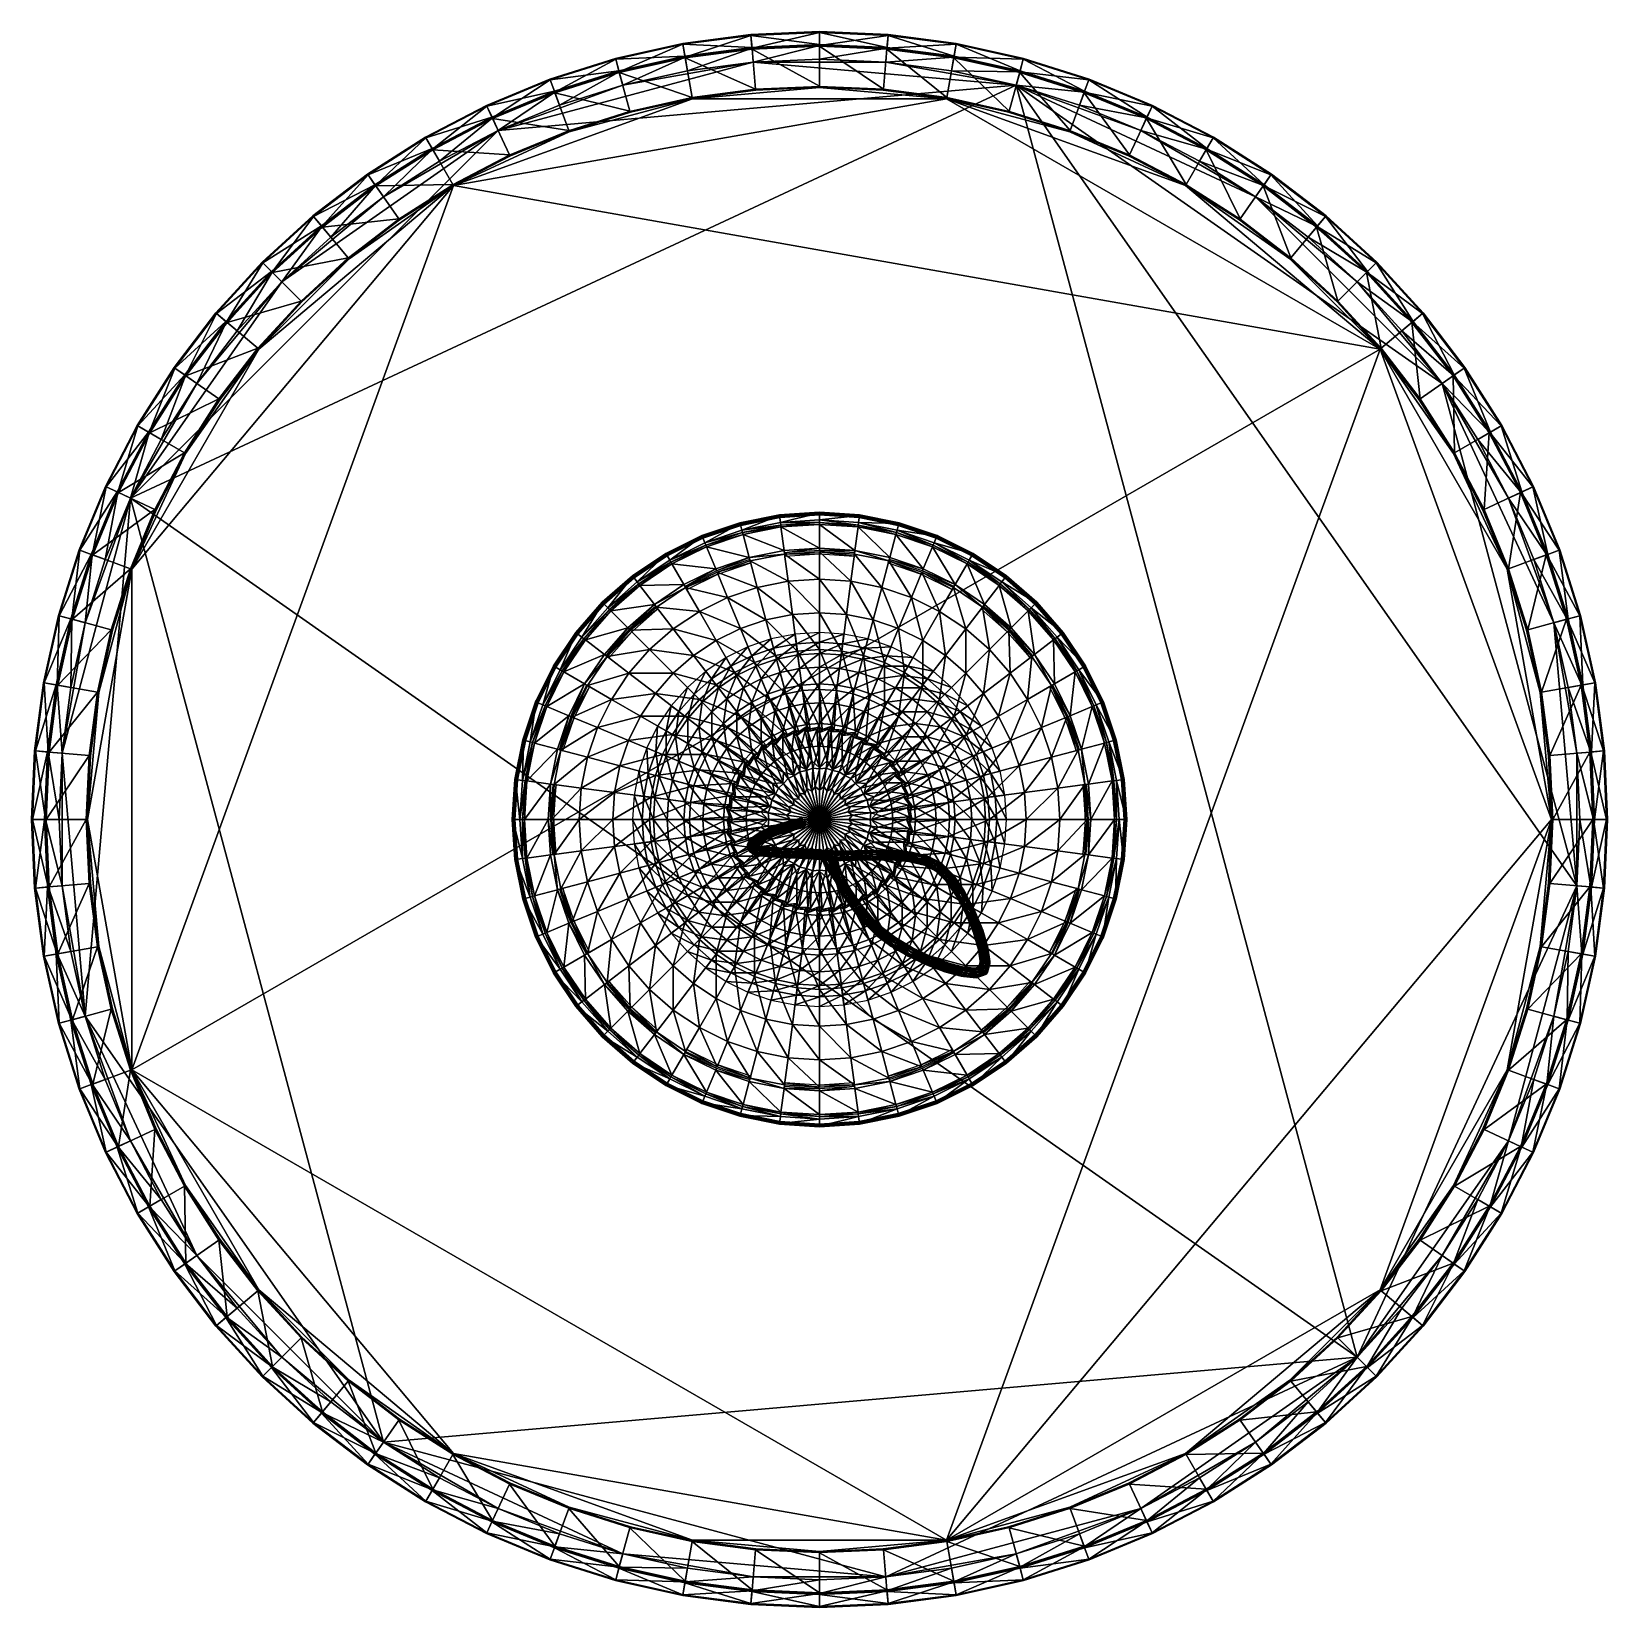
# Model space of a CAD drawing. Extents: x 103 to 185, y 52 to 134.
import ezdxf

# ---------------------------------------------------------------- set-up
doc = ezdxf.new("R2010")
doc.units = 0
for name, color, linetype in [('CIRCLE093', 251, 'CONTINUOUS'), ('CYLINDER00', 251, 'CONTINUOUS'), ('OBJECT', 7, 'CONTINUOUS'), ('SPHERE001', 252, 'CONTINUOUS'), ('SPHERE002', 251, 'CONTINUOUS')]:
    doc.layers.add(name, color=color, linetype=linetype)

msp = doc.modelspace()

# ---------------------------------------------------------------- meshes
at = {"layer": 'CIRCLE093'}
mesh = msp.add_polyface(dxfattribs=at)
corners = [(141.9581, 92.7373, 171.8318), (141.8293, 92.7375, 171.8441), (141.5291, 92.6295, 168.4242), (141.7178, 92.6729, 171.8567), (141.4174, 92.5649, 168.4353), (141.6535, 92.561, 171.8664), (141.3531, 92.453, 168.444), (141.6537, 92.4317, 171.8705), (141.3533, 92.3236, 168.4481), (141.7183, 92.3196, 171.8679), (141.418, 92.2115, 168.4464), (141.8345, 92.4525, 168.4052), (141.7699, 92.5646, 168.4069), (141.5112, 92.454, 164.8958), (141.5759, 92.3419, 164.8949), (141.6581, 92.6294, 168.4138), (141.3993, 92.5187, 164.9014), (141.2702, 92.5188, 164.9103), (141.1585, 92.4542, 164.92), (141.0941, 92.3422, 164.928), (141.0943, 92.2129, 164.9321), (141.8347, 92.3231, 168.4092), (141.5761, 92.2126, 164.899), (141.2741, 92.3346, 161.1789), (141.3389, 92.2226, 161.1786), (141.1621, 92.3993, 161.1835), (141.033, 92.3994, 161.1912), (140.9212, 92.3347, 161.2), (140.8568, 92.2228, 161.2075), (140.9401, 92.2691, 157.2234), (141.0522, 92.2045, 157.2198)]
mesh.append_faces([[corners[k] for k in face] for face in [(0, 1, 2, 2), (1, 3, 4, 4), (4, 2, 1, 1), (3, 5, 6, 6), (6, 4, 3, 3), (5, 7, 8, 8), (8, 6, 5, 5), (7, 9, 10, 10), (10, 8, 7, 7), (11, 12, 13, 13), (13, 14, 11, 11), (12, 15, 16, 16), (16, 13, 12, 12), (15, 2, 17, 17), (17, 16, 15, 15), (2, 4, 18, 18), (18, 17, 2, 2), (4, 6, 19, 19), (19, 18, 4, 4), (6, 8, 20, 20), (20, 19, 6, 6), (21, 11, 14, 14), (14, 22, 21, 21), (14, 13, 23, 23), (23, 24, 14, 14), (13, 16, 25, 25), (25, 23, 13, 13), (16, 17, 26, 26), (26, 25, 16, 16), (17, 18, 27, 27), (27, 26, 17, 17), (28, 27, 18, 18), (23, 25, 29, 29), (29, 30, 23, 23)]])
mesh = msp.add_polyface(dxfattribs=at)
corners = [(142.682, 92.945, 178.3851), (142.5536, 92.9453, 178.4014), (142.1708, 92.8427, 175.1698), (142.4425, 92.8809, 178.4175), (142.0595, 92.7783, 175.1842), (142.3785, 92.7691, 178.4292), (141.9953, 92.6664, 175.1948), (142.3787, 92.6397, 178.4333), (141.9955, 92.537, 175.1989), (142.443, 92.5275, 178.4287), (142.06, 92.4249, 175.1953), (142.5543, 92.4626, 178.4166), (142.1715, 92.36, 175.185), (142.4754, 92.6654, 175.1418), (142.4109, 92.7776, 175.1453), (142.0698, 92.6724, 171.8233), (142.1343, 92.5603, 171.8206), (142.2994, 92.8425, 175.1556), (141.9581, 92.7373, 171.8318), (141.8293, 92.7375, 171.8441), (141.7178, 92.6729, 171.8567), (141.6535, 92.561, 171.8664), (141.6537, 92.4317, 171.8705), (141.7183, 92.3196, 171.8679), (142.4114, 92.4242, 175.1565), (142.4756, 92.5361, 175.1458), (142.1345, 92.431, 171.8247), (141.7699, 92.5646, 168.4069), (141.8345, 92.4525, 168.4052), (141.6581, 92.6294, 168.4138), (141.5291, 92.6295, 168.4242), (141.8347, 92.3231, 168.4092)]
mesh.append_faces([[corners[k] for k in face] for face in [(0, 1, 2, 2), (1, 3, 4, 4), (4, 2, 1, 1), (3, 5, 6, 6), (6, 4, 3, 3), (5, 7, 8, 8), (8, 6, 5, 5), (7, 9, 10, 10), (10, 8, 7, 7), (9, 11, 12, 12), (12, 10, 9, 9), (13, 14, 15, 15), (15, 16, 13, 13), (14, 17, 18, 18), (18, 15, 14, 14), (17, 2, 19, 19), (19, 18, 17, 17), (2, 4, 20, 20), (20, 19, 2, 2), (4, 6, 21, 21), (21, 20, 4, 4), (6, 8, 22, 22), (22, 21, 6, 6), (23, 22, 8, 8), (24, 25, 26, 26), (25, 13, 16, 16), (16, 26, 25, 25), (16, 15, 27, 27), (27, 28, 16, 16), (15, 18, 29, 29), (29, 27, 15, 15), (30, 29, 18, 18), (26, 16, 28, 28), (28, 31, 26, 26)]])
mesh = msp.add_polyface(dxfattribs=at)
corners = [(143.2811, 92.8676, 181.5008), (143.2169, 92.9798, 181.5065), (142.7933, 92.88, 178.3731), (142.8576, 92.7679, 178.3685), (143.1058, 93.0448, 181.5204), (142.682, 92.945, 178.3851), (142.9777, 93.0452, 181.5388), (142.5536, 92.9453, 178.4014), (142.8669, 92.9808, 181.5569), (142.4425, 92.8809, 178.4175), (142.803, 92.869, 181.5696), (142.3785, 92.7691, 178.4292), (142.8032, 92.7397, 181.5737), (142.3787, 92.6397, 178.4333), (142.8674, 92.6275, 181.568), (142.443, 92.5275, 178.4287), (142.9785, 92.5625, 181.5541), (142.5543, 92.4626, 178.4166), (143.1066, 92.5621, 181.5357), (142.6827, 92.4623, 178.4004), (143.2174, 92.6264, 181.5177), (142.7938, 92.5267, 178.3842), (142.8578, 92.6385, 178.3726), (142.4109, 92.7776, 175.1453), (142.4754, 92.6654, 175.1418), (142.2994, 92.8425, 175.1556), (142.1708, 92.8427, 175.1698), (142.3001, 92.3598, 175.1708), (142.1715, 92.36, 175.185), (142.4114, 92.4242, 175.1565), (142.4756, 92.5361, 175.1458)]
mesh.append_faces([[corners[k] for k in face] for face in [(0, 1, 2, 2), (2, 3, 0, 0), (1, 4, 5, 5), (5, 2, 1, 1), (4, 6, 7, 7), (7, 5, 4, 4), (6, 8, 9, 9), (9, 7, 6, 6), (8, 10, 11, 11), (11, 9, 8, 8), (10, 12, 13, 13), (13, 11, 10, 10), (12, 14, 15, 15), (15, 13, 12, 12), (14, 16, 17, 17), (17, 15, 14, 14), (16, 18, 19, 19), (19, 17, 16, 16), (18, 20, 21, 21), (21, 19, 18, 18), (22, 21, 20, 20), (3, 2, 23, 23), (23, 24, 3, 3), (2, 5, 25, 25), (25, 23, 2, 2), (26, 25, 5, 5), (17, 19, 27, 27), (27, 28, 17, 17), (19, 21, 29, 29), (29, 27, 19, 19), (21, 22, 30, 30), (30, 29, 21, 21), (22, 3, 24, 24), (24, 30, 22, 22)]])
mesh = msp.add_polyface(dxfattribs=at)
corners = [(143.2174, 92.6264, 181.5177), (143.2813, 92.7382, 181.5049), (142.8578, 92.6385, 178.3726), (143.2811, 92.8676, 181.5008), (142.8576, 92.7679, 178.3685), (143.2016, 91.2947, 124.1624), (143.1384, 91.4064, 124.1458), (143.7885, 91.3699, 121.4781), (143.8517, 91.2582, 121.4949), (143.0292, 91.4704, 124.1186), (143.6793, 91.4339, 121.4511), (142.9035, 91.4696, 124.0882), (143.5534, 91.4332, 121.4212), (142.7947, 91.4042, 124.0627), (143.4445, 91.3678, 121.3964), (142.7322, 91.2918, 124.0489), (143.3818, 91.2554, 121.3833), (142.7326, 91.1624, 124.0506), (143.3821, 91.126, 121.3854), (142.7958, 91.0507, 124.0672), (143.4453, 91.0143, 121.4022), (142.9049, 90.9867, 124.0944), (143.5545, 90.9503, 121.4292), (143.0307, 90.9875, 124.1248), (143.1394, 91.0528, 124.1503), (143.7893, 91.0164, 121.4839), (143.6804, 90.951, 121.4591), (143.202, 91.1653, 124.1641), (143.852, 91.1289, 121.497), (144.2269, 91.3798, 118.5124), (144.1179, 91.3144, 118.488), (144.0552, 91.202, 118.4749), (144.0555, 91.0726, 118.4768), (144.1189, 90.9609, 118.493)]
mesh.append_faces([[corners[k] for k in face] for face in [(0, 1, 2, 2), (1, 3, 4, 4), (4, 2, 1, 1), (5, 6, 7, 7), (7, 8, 5, 5), (6, 9, 10, 10), (10, 7, 6, 6), (9, 11, 12, 12), (12, 10, 9, 9), (11, 13, 14, 14), (14, 12, 11, 11), (13, 15, 16, 16), (16, 14, 13, 13), (15, 17, 18, 18), (18, 16, 15, 15), (17, 19, 20, 20), (20, 18, 17, 17), (19, 21, 22, 22), (22, 20, 19, 19), (23, 24, 25, 25), (25, 26, 23, 23), (24, 27, 28, 28), (28, 25, 24, 24), (27, 5, 8, 8), (8, 28, 27, 27), (10, 12, 29, 29), (12, 14, 30, 30), (30, 29, 12, 12), (14, 16, 31, 31), (31, 30, 14, 14), (16, 18, 32, 32), (32, 31, 16, 16), (18, 20, 33, 33), (33, 32, 18, 18)]])
mesh = msp.add_polyface(dxfattribs=at)
corners = [(140.8109, 92.2691, 157.23), (140.6991, 92.2045, 157.2378), (140.5117, 92.0695, 153.1441), (140.6236, 92.1342, 153.1376), (140.6346, 92.0925, 157.2448), (140.4472, 91.9575, 153.1502), (140.6348, 91.9631, 157.2491), (140.4474, 91.8281, 153.1545), (140.6996, 91.8511, 157.2494), (140.5122, 91.7161, 153.1556), (140.6243, 91.6515, 153.1533), (140.865, 92.0696, 153.1303), (140.7529, 92.1342, 153.1325), (140.62, 92.0007, 149.0218), (140.4906, 92.0006, 149.0249), (140.3787, 91.9358, 149.0296), (140.3142, 91.8238, 149.0346), (140.3144, 91.6944, 149.0388), (140.797, 91.8241, 149.0233), (140.7322, 91.9361, 149.0212), (140.6733, 91.8101, 145.0041), (140.5611, 91.8746, 145.0024), (140.4317, 91.8744, 145.0028), (140.3197, 91.8095, 145.0051), (140.2552, 91.6974, 145.0086), (140.5958, 91.762, 141.1855), (140.7079, 91.6975, 141.1902), (140.4664, 91.7617, 141.1822), (140.3545, 91.6967, 141.1812)]
mesh.append_faces([[corners[k] for k in face] for face in [(0, 1, 2, 2), (2, 3, 0, 0), (1, 4, 5, 5), (5, 2, 1, 1), (4, 6, 7, 7), (7, 5, 4, 4), (6, 8, 9, 9), (9, 7, 6, 6), (10, 9, 8, 8), (11, 12, 13, 13), (12, 3, 14, 14), (14, 13, 12, 12), (3, 2, 15, 15), (15, 14, 3, 3), (2, 5, 16, 16), (16, 15, 2, 2), (5, 7, 17, 17), (17, 16, 5, 5), (18, 19, 20, 20), (19, 13, 21, 21), (21, 20, 19, 19), (13, 14, 22, 22), (22, 21, 13, 13), (14, 15, 23, 23), (23, 22, 14, 14), (15, 16, 24, 24), (24, 23, 15, 15), (20, 21, 25, 25), (25, 26, 20, 20), (21, 22, 27, 27), (27, 25, 21, 21), (22, 23, 28, 28), (28, 27, 22, 22)]])
mesh = msp.add_polyface(dxfattribs=at)
corners = [(140.6996, 91.8511, 157.2494), (140.8117, 91.7864, 157.2459), (140.6243, 91.6515, 153.1533), (140.7536, 91.6515, 153.1483), (140.4474, 91.8281, 153.1545), (140.5122, 91.7161, 153.1556), (140.3792, 91.5824, 149.0408), (140.3144, 91.6944, 149.0388), (140.4914, 91.5179, 149.0402), (140.6208, 91.518, 149.0372), (140.7327, 91.5827, 149.0325), (140.3142, 91.8238, 149.0346), (140.2554, 91.5681, 145.0126), (140.2552, 91.6974, 145.0086), (140.3203, 91.4562, 145.0158), (140.7972, 91.6948, 149.0274), (140.7384, 91.5688, 145.0112), (140.6738, 91.4567, 145.0148), (140.7382, 91.6981, 145.0073), (140.6733, 91.8101, 145.0041), (140.7079, 91.6975, 141.1902), (140.7728, 91.5857, 141.195), (140.3197, 91.8095, 145.0051), (140.2899, 91.5845, 141.1827), (140.3545, 91.6967, 141.1812), (140.2901, 91.4552, 141.1863), (140.773, 91.4563, 141.1986), (140.5958, 91.762, 141.1855), (140.7436, 91.6689, 137.6825), (140.8556, 91.6046, 137.6913), (140.4664, 91.7617, 141.1822), (140.6144, 91.6685, 137.6741), (140.5027, 91.6034, 137.6685), (140.4383, 91.4912, 137.667), (140.7752, 91.5354, 134.5418), (140.8865, 91.6006, 134.553), (140.7111, 91.4231, 134.5368)]
mesh.append_faces([[corners[k] for k in face] for face in [(0, 1, 2, 2), (3, 2, 1, 1), (4, 5, 6, 6), (6, 7, 4, 4), (5, 2, 8, 8), (8, 6, 5, 5), (2, 3, 9, 9), (9, 8, 2, 2), (10, 9, 3, 3), (11, 7, 12, 12), (12, 13, 11, 11), (7, 6, 14, 14), (14, 12, 7, 7), (10, 15, 16, 16), (16, 17, 10, 10), (18, 19, 20, 20), (20, 21, 18, 18), (22, 13, 23, 23), (23, 24, 22, 22), (13, 12, 25, 25), (25, 23, 13, 13), (16, 18, 21, 21), (21, 26, 16, 16), (20, 27, 28, 28), (28, 29, 20, 20), (27, 30, 31, 31), (31, 28, 27, 27), (30, 24, 32, 32), (32, 31, 30, 30), (24, 23, 33, 33), (33, 32, 24, 24), (31, 32, 34, 34), (34, 35, 31, 31), (36, 34, 32, 32)]])
mesh = msp.add_polyface(dxfattribs=at)
corners = [(140.8117, 91.7864, 157.2459), (140.9409, 91.7864, 157.2393), (140.7536, 91.6515, 153.1483), (140.8655, 91.7162, 153.1418), (140.7327, 91.5827, 149.0325), (140.93, 91.8283, 153.1356), (140.7972, 91.6948, 149.0274), (140.797, 91.8241, 149.0233), (140.7382, 91.6981, 145.0073), (140.7384, 91.5688, 145.0112), (140.7728, 91.5857, 141.195), (140.7079, 91.6975, 141.1902), (140.8556, 91.6046, 137.6913), (140.9204, 91.4928, 137.6982), (140.7085, 91.3441, 141.2001), (140.773, 91.4563, 141.1986), (140.9206, 91.3634, 137.7013), (140.8562, 91.2512, 137.6998), (141.1267, 91.537, 134.581), (141.1912, 91.4252, 134.5903), (140.7436, 91.6689, 137.6825), (141.0151, 91.6012, 134.5673), (140.6144, 91.6685, 137.6741), (140.8865, 91.6006, 134.553), (140.6153, 91.1857, 137.6859), (140.7444, 91.1861, 137.6942), (141.0162, 91.1183, 134.5766), (140.8875, 91.1177, 134.5623), (141.1274, 91.1835, 134.5878), (141.1915, 91.2958, 134.5928), (140.7752, 91.5354, 134.5418), (141.1581, 91.4893, 131.7283), (141.2687, 91.5545, 131.7449), (140.7111, 91.4231, 134.5368), (141.0945, 91.3769, 131.7198), (140.7114, 91.2937, 134.5393), (141.0949, 91.2475, 131.7217), (140.7759, 91.1819, 134.5486), (141.1591, 91.1357, 131.7335), (141.27, 91.0716, 131.7521)]
mesh.append_faces([[corners[k] for k in face] for face in [(0, 1, 2, 2), (2, 3, 4, 4), (3, 5, 6, 6), (6, 4, 3, 3), (6, 7, 8, 8), (8, 9, 6, 6), (10, 11, 12, 12), (12, 13, 10, 10), (14, 15, 16, 16), (16, 17, 14, 14), (15, 10, 13, 13), (13, 16, 15, 15), (13, 12, 18, 18), (18, 19, 13, 13), (12, 20, 21, 21), (21, 18, 12, 12), (20, 22, 23, 23), (23, 21, 20, 20), (24, 25, 26, 26), (26, 27, 24, 24), (25, 17, 28, 28), (28, 26, 25, 25), (17, 16, 29, 29), (29, 28, 17, 17), (23, 30, 31, 31), (31, 32, 23, 23), (30, 33, 34, 34), (34, 31, 30, 30), (33, 35, 36, 36), (36, 34, 33, 33), (35, 37, 38, 38), (38, 36, 35, 35), (37, 27, 39, 39), (39, 38, 37, 37)]])
mesh = msp.add_polyface(dxfattribs=at)
corners = [(141.1585, 92.4542, 164.92), (141.0941, 92.3422, 164.928), (140.8568, 92.2228, 161.2075), (141.0943, 92.2129, 164.9321), (140.857, 92.0934, 161.2117), (140.9218, 91.9814, 161.2115), (141.1621, 92.3993, 161.1835), (141.033, 92.3994, 161.1912), (140.8109, 92.2691, 157.23), (140.9401, 92.2691, 157.2234), (140.9212, 92.3347, 161.2), (140.6991, 92.2045, 157.2378), (140.6346, 92.0925, 157.2448), (140.6348, 91.9631, 157.2491), (140.6996, 91.8511, 157.2494), (141.0337, 91.9167, 161.2069), (140.8117, 91.7864, 157.2459), (141.1629, 91.9166, 161.1991), (140.9409, 91.7864, 157.2393), (141.117, 92.0924, 157.2202), (141.0522, 92.2045, 157.2198), (140.865, 92.0696, 153.1303), (140.9298, 91.9576, 153.1314), (140.7529, 92.1342, 153.1325), (140.6236, 92.1342, 153.1376), (141.0527, 91.8511, 157.2315), (140.8655, 91.7162, 153.1418), (140.7536, 91.6515, 153.1483), (141.1172, 91.9631, 157.2245), (140.93, 91.8283, 153.1356), (140.7322, 91.9361, 149.0212), (140.797, 91.8241, 149.0233), (140.62, 92.0007, 149.0218), (140.7972, 91.6948, 149.0274), (140.6733, 91.8101, 145.0041), (140.7382, 91.6981, 145.0073)]
mesh.append_faces([[corners[k] for k in face] for face in [(0, 1, 2, 2), (1, 3, 4, 4), (4, 2, 1, 1), (5, 4, 3, 3), (6, 7, 8, 8), (8, 9, 6, 6), (7, 10, 11, 11), (11, 8, 7, 7), (10, 2, 12, 12), (12, 11, 10, 10), (2, 4, 13, 13), (13, 12, 2, 2), (4, 5, 14, 14), (14, 13, 4, 4), (5, 15, 16, 16), (16, 14, 5, 5), (15, 17, 18, 18), (18, 16, 15, 15), (19, 20, 21, 21), (21, 22, 19, 19), (20, 9, 23, 23), (23, 21, 20, 20), (9, 8, 24, 24), (24, 23, 9, 9), (18, 25, 26, 26), (26, 27, 18, 18), (25, 28, 29, 29), (29, 26, 25, 25), (22, 21, 30, 30), (30, 31, 22, 22), (32, 30, 21, 21), (29, 22, 31, 31), (31, 33, 29, 29), (34, 35, 31, 31)]])
mesh = msp.add_polyface(dxfattribs=at)
corners = [(141.7183, 92.3196, 171.8679), (141.83, 92.2547, 171.8593), (141.5298, 92.1468, 168.4394), (141.418, 92.2115, 168.4464), (141.6588, 92.1466, 168.429), (141.3533, 92.3236, 168.4481), (141.159, 92.1008, 164.9312), (141.0943, 92.2129, 164.9321), (141.2709, 92.0361, 164.9256), (141.4, 92.036, 164.9167), (141.7704, 92.2112, 168.418), (141.5117, 92.1006, 164.907), (141.8347, 92.3231, 168.4092), (141.5761, 92.2126, 164.899), (140.9218, 91.9814, 161.2115), (141.0337, 91.9167, 161.2069), (141.1629, 91.9166, 161.1991), (141.2747, 91.9812, 161.1903), (141.3391, 92.0932, 161.1828), (141.5759, 92.3419, 164.8949), (141.3389, 92.2226, 161.1786), (141.2741, 92.3346, 161.1789), (141.0522, 92.2045, 157.2198), (141.117, 92.0924, 157.2202), (141.0527, 91.8511, 157.2315), (140.9409, 91.7864, 157.2393), (141.1172, 91.9631, 157.2245), (140.9298, 91.9576, 153.1314), (140.93, 91.8283, 153.1356)]
mesh.append_faces([[corners[k] for k in face] for face in [(0, 1, 2, 2), (2, 3, 0, 0), (4, 2, 1, 1), (5, 3, 6, 6), (6, 7, 5, 5), (3, 2, 8, 8), (8, 6, 3, 3), (2, 4, 9, 9), (9, 8, 2, 2), (4, 10, 11, 11), (11, 9, 4, 4), (10, 12, 13, 13), (13, 11, 10, 10), (7, 6, 14, 14), (6, 8, 15, 15), (15, 14, 6, 6), (8, 9, 16, 16), (16, 15, 8, 8), (9, 11, 17, 17), (17, 16, 9, 9), (11, 13, 18, 18), (18, 17, 11, 11), (13, 19, 20, 20), (20, 18, 13, 13), (20, 21, 22, 22), (22, 23, 20, 20), (16, 17, 24, 24), (24, 25, 16, 16), (17, 18, 26, 26), (26, 24, 17, 17), (18, 20, 23, 23), (23, 26, 18, 18), (26, 23, 27, 27), (27, 28, 26, 26)]])
mesh = msp.add_polyface(dxfattribs=at)
corners = [(141.9955, 92.537, 175.1989), (142.06, 92.4249, 175.1953), (141.7183, 92.3196, 171.8679), (142.1715, 92.36, 175.185), (141.83, 92.2547, 171.8593), (142.3001, 92.3598, 175.1708), (141.9588, 92.2545, 171.847), (142.4114, 92.4242, 175.1565), (142.0703, 92.319, 171.8344), (142.1345, 92.431, 171.8247), (141.6588, 92.1466, 168.429), (141.7704, 92.2112, 168.418), (141.8347, 92.3231, 168.4092), (141.5716, 91.3793, 131.7956), (141.5074, 91.4911, 131.7838), (141.9808, 91.4592, 129.1871), (142.0446, 91.3475, 129.2012), (142.5301, 91.4335, 126.6784), (142.5935, 91.3218, 126.6941), (141.8707, 91.5232, 129.1643), (142.4206, 91.4976, 126.6526), (141.7438, 91.5225, 129.1388), (142.2945, 91.4968, 126.6236), (141.6341, 91.4572, 129.1176), (142.1855, 91.4314, 126.5993), (141.571, 91.3448, 129.1062), (142.1228, 91.319, 126.5861), (143.1384, 91.4064, 124.1458), (143.2016, 91.2947, 124.1624), (143.0292, 91.4704, 124.1186), (142.9035, 91.4696, 124.0882), (142.7947, 91.4042, 124.0627), (142.7322, 91.2918, 124.0489)]
mesh.append_faces([[corners[k] for k in face] for face in [(0, 1, 2, 2), (1, 3, 4, 4), (4, 2, 1, 1), (3, 5, 6, 6), (6, 4, 3, 3), (5, 7, 8, 8), (8, 6, 5, 5), (9, 8, 7, 7), (4, 6, 10, 10), (6, 8, 11, 11), (11, 10, 6, 6), (8, 9, 12, 12), (12, 11, 8, 8), (13, 14, 15, 15), (15, 16, 13, 13), (16, 15, 17, 17), (17, 18, 16, 16), (15, 19, 20, 20), (20, 17, 15, 15), (19, 21, 22, 22), (22, 20, 19, 19), (21, 23, 24, 24), (24, 22, 21, 21), (23, 25, 26, 26), (26, 24, 23, 23), (18, 17, 27, 27), (27, 28, 18, 18), (17, 20, 29, 29), (29, 27, 17, 17), (20, 22, 30, 30), (30, 29, 20, 20), (22, 24, 31, 31), (31, 30, 22, 22), (32, 31, 24, 24)]])
mesh = msp.add_polyface(dxfattribs=at)
corners = [(140.3792, 91.5824, 149.0408), (140.4914, 91.5179, 149.0402), (140.4324, 91.3916, 145.0175), (140.3203, 91.4562, 145.0158), (140.6208, 91.518, 149.0372), (140.5619, 91.3918, 145.0171), (140.7327, 91.5827, 149.0325), (140.6738, 91.4567, 145.0148), (140.2554, 91.5681, 145.0126), (140.355, 91.3433, 141.1911), (140.2901, 91.4552, 141.1863), (140.4672, 91.2789, 141.1958), (140.5965, 91.2792, 141.1991), (140.7085, 91.3441, 141.2001), (140.7384, 91.5688, 145.0112), (140.773, 91.4563, 141.1986), (140.2899, 91.5845, 141.1827), (140.4385, 91.3618, 137.6702), (140.4383, 91.4912, 137.667), (140.5033, 91.25, 137.6771), (140.6153, 91.1857, 137.6859), (140.7444, 91.1861, 137.6942), (140.8562, 91.2512, 137.6998), (140.5027, 91.6034, 137.6685), (140.7111, 91.4231, 134.5368), (140.7114, 91.2937, 134.5393), (140.7759, 91.1819, 134.5486), (140.8875, 91.1177, 134.5623)]
mesh.append_faces([[corners[k] for k in face] for face in [(0, 1, 2, 2), (2, 3, 0, 0), (1, 4, 5, 5), (5, 2, 1, 1), (4, 6, 7, 7), (7, 5, 4, 4), (8, 3, 9, 9), (9, 10, 8, 8), (3, 2, 11, 11), (11, 9, 3, 3), (2, 5, 12, 12), (12, 11, 2, 2), (5, 7, 13, 13), (13, 12, 5, 5), (7, 14, 15, 15), (15, 13, 7, 7), (16, 10, 17, 17), (17, 18, 16, 16), (10, 9, 19, 19), (19, 17, 10, 10), (9, 11, 20, 20), (20, 19, 9, 9), (11, 12, 21, 21), (21, 20, 11, 11), (12, 13, 22, 22), (22, 21, 12, 12), (23, 18, 24, 24), (18, 17, 25, 25), (25, 24, 18, 18), (17, 19, 26, 26), (26, 25, 17, 17), (19, 20, 27, 27), (27, 26, 19, 19)]])
mesh = msp.add_polyface(dxfattribs=at)
corners = [(140.9206, 91.3634, 137.7013), (140.9204, 91.4928, 137.6982), (141.1912, 91.4252, 134.5903), (141.1915, 91.2958, 134.5928), (141.1267, 91.537, 134.581), (141.5074, 91.4911, 131.7838), (141.5716, 91.3793, 131.7956), (141.0151, 91.6012, 134.5673), (141.3965, 91.5552, 131.7653), (140.8865, 91.6006, 134.553), (141.2687, 91.5545, 131.7449), (140.8875, 91.1177, 134.5623), (141.0162, 91.1183, 134.5766), (141.3978, 91.0723, 131.7724), (141.27, 91.0716, 131.7521), (141.1274, 91.1835, 134.5878), (141.5084, 91.1376, 131.7891), (141.572, 91.2499, 131.7976), (141.8707, 91.5232, 129.1643), (141.9808, 91.4592, 129.1871), (141.7438, 91.5225, 129.1388), (141.1581, 91.4893, 131.7283), (141.6341, 91.4572, 129.1176), (141.0945, 91.3769, 131.7198), (141.571, 91.3448, 129.1062), (141.0949, 91.2475, 131.7217), (141.5714, 91.2154, 129.1077), (141.1591, 91.1357, 131.7335), (141.6353, 91.1037, 129.1218), (141.7454, 91.0396, 129.1446), (141.8723, 91.0403, 129.17), (141.982, 91.1056, 129.1913)]
mesh.append_faces([[corners[k] for k in face] for face in [(0, 1, 2, 2), (2, 3, 0, 0), (2, 4, 5, 5), (5, 6, 2, 2), (4, 7, 8, 8), (8, 5, 4, 4), (7, 9, 10, 10), (10, 8, 7, 7), (11, 12, 13, 13), (13, 14, 11, 11), (12, 15, 16, 16), (16, 13, 12, 12), (15, 3, 17, 17), (17, 16, 15, 15), (3, 2, 6, 6), (6, 17, 3, 3), (5, 8, 18, 18), (18, 19, 5, 5), (8, 10, 20, 20), (20, 18, 8, 8), (10, 21, 22, 22), (22, 20, 10, 10), (21, 23, 24, 24), (24, 22, 21, 21), (23, 25, 26, 26), (26, 24, 23, 23), (25, 27, 28, 28), (28, 26, 25, 25), (27, 14, 29, 29), (29, 28, 27, 27), (14, 13, 30, 30), (30, 29, 14, 14), (13, 16, 31, 31), (31, 30, 13, 13)]])
mesh = msp.add_polyface(dxfattribs=at)
corners = [(141.5084, 91.1376, 131.7891), (141.572, 91.2499, 131.7976), (142.045, 91.2181, 129.2027), (141.982, 91.1056, 129.1913), (141.5716, 91.3793, 131.7956), (142.0446, 91.3475, 129.2012), (141.571, 91.3448, 129.1062), (141.5714, 91.2154, 129.1077), (142.1232, 91.1896, 126.5875), (142.1228, 91.319, 126.5861), (141.6353, 91.1037, 129.1218), (142.1867, 91.0779, 126.6033), (141.7454, 91.0396, 129.1446), (142.2961, 91.0139, 126.6291), (141.8723, 91.0403, 129.17), (142.4223, 91.0146, 126.658), (142.5313, 91.08, 126.6824), (142.594, 91.1924, 126.6956), (142.5935, 91.3218, 126.6941), (142.1855, 91.4314, 126.5993), (142.7322, 91.2918, 124.0489), (142.7326, 91.1624, 124.0506), (142.7958, 91.0507, 124.0672), (142.9049, 90.9867, 124.0944), (143.0307, 90.9875, 124.1248), (143.1394, 91.0528, 124.1503), (143.202, 91.1653, 124.1641), (143.2016, 91.2947, 124.1624)]
mesh.append_faces([[corners[k] for k in face] for face in [(0, 1, 2, 2), (2, 3, 0, 0), (1, 4, 5, 5), (5, 2, 1, 1), (6, 7, 8, 8), (8, 9, 6, 6), (7, 10, 11, 11), (11, 8, 7, 7), (10, 12, 13, 13), (13, 11, 10, 10), (12, 14, 15, 15), (15, 13, 12, 12), (14, 3, 16, 16), (16, 15, 14, 14), (3, 2, 17, 17), (17, 16, 3, 3), (2, 5, 18, 18), (18, 17, 2, 2), (19, 9, 20, 20), (9, 8, 21, 21), (21, 20, 9, 9), (8, 11, 22, 22), (22, 21, 8, 8), (11, 13, 23, 23), (23, 22, 11, 11), (13, 15, 24, 24), (24, 23, 13, 13), (15, 16, 25, 25), (25, 24, 15, 15), (16, 17, 26, 26), (26, 25, 16, 16), (17, 18, 27, 27), (27, 26, 17, 17)]])
mesh = msp.add_polyface(dxfattribs=at)
corners = [(142.9049, 90.9867, 124.0944), (143.0307, 90.9875, 124.1248), (143.6804, 90.951, 121.4591), (143.5545, 90.9503, 121.4292), (143.4453, 91.0143, 121.4022), (144.2282, 90.8969, 118.5193), (144.1189, 90.9609, 118.493), (144.3543, 90.8976, 118.5486), (143.7893, 91.0164, 121.4839), (144.4633, 90.963, 118.573), (144.0555, 91.0726, 118.4768), (144.8745, 90.9318, 115.2498), (144.9838, 90.8678, 115.2762), (145.1096, 90.8686, 115.3065), (145.2182, 90.934, 115.3325), (145.1573, 90.1496, 70.2322), (145.0726, 90.1506, 70.3301), (144.5015, 91.3188, 69.7604), (144.6393, 91.1484, 69.7382), (144.959, 90.1145, 70.3804), (144.3498, 91.3738, 69.794), (144.8467, 90.0508, 70.3694), (144.2249, 91.2988, 69.8301), (144.766, 89.9767, 70.3002), (144.1602, 91.1139, 69.8589), (144.7383, 89.9119, 70.1913), (144.1731, 90.8685, 69.8729), (144.7712, 89.874, 70.0719), (144.2601, 90.6286, 69.8681), (144.8558, 89.8729, 69.974), (144.3979, 90.4582, 69.846), (144.9695, 89.9091, 69.9237), (144.5496, 90.4032, 69.8124), (145.0817, 89.9727, 69.9347), (144.6745, 90.4782, 69.7763)]
mesh.append_faces([[corners[k] for k in face] for face in [(0, 1, 2, 2), (2, 3, 0, 0), (4, 3, 5, 5), (5, 6, 4, 4), (3, 2, 7, 7), (7, 5, 3, 3), (2, 8, 9, 9), (9, 7, 2, 2), (10, 6, 11, 11), (6, 5, 12, 12), (12, 11, 6, 6), (5, 7, 13, 13), (13, 12, 5, 5), (7, 9, 14, 14), (14, 13, 7, 7), (15, 16, 17, 17), (17, 18, 15, 15), (16, 19, 20, 20), (20, 17, 16, 16), (19, 21, 22, 22), (22, 20, 19, 19), (21, 23, 24, 24), (24, 22, 21, 21), (23, 25, 26, 26), (26, 24, 23, 23), (25, 27, 28, 28), (28, 26, 25, 25), (27, 29, 30, 30), (30, 28, 27, 27), (29, 31, 32, 32), (32, 30, 29, 29), (31, 33, 34, 34), (34, 32, 31, 31)]])
mesh = msp.add_polyface(dxfattribs=at)
corners = [(143.8517, 91.2582, 121.4949), (143.7885, 91.3699, 121.4781), (144.4623, 91.3165, 118.5679), (144.5256, 91.2048, 118.5842), (143.6793, 91.4339, 121.4511), (144.353, 91.3805, 118.5417), (144.2269, 91.3798, 118.5124), (143.7893, 91.0164, 121.4839), (143.852, 91.1289, 121.497), (144.526, 91.0754, 118.586), (144.4633, 90.963, 118.573), (145.2163, 91.2875, 115.3313), (145.2798, 91.1758, 115.3468), (145.107, 91.3515, 115.3049), (144.9812, 91.3508, 115.2746), (144.1179, 91.3144, 118.488), (144.8726, 91.2854, 115.2486), (144.0552, 91.202, 118.4749), (144.8103, 91.1729, 115.2338), (144.0555, 91.0726, 118.4768), (144.811, 91.0435, 115.2342), (144.8745, 90.9318, 115.2498), (145.2805, 91.0464, 115.3473), (145.2182, 90.934, 115.3325), (145.8513, 91.3668, 111.7753), (145.7431, 91.3015, 111.7476), (145.6812, 91.189, 111.7314), (145.6821, 91.0596, 111.7309), (145.7456, 90.9479, 111.7464)]
mesh.append_faces([[corners[k] for k in face] for face in [(0, 1, 2, 2), (2, 3, 0, 0), (1, 4, 5, 5), (5, 2, 1, 1), (6, 5, 4, 4), (7, 8, 9, 9), (9, 10, 7, 7), (8, 0, 3, 3), (3, 9, 8, 8), (3, 2, 11, 11), (11, 12, 3, 3), (2, 5, 13, 13), (13, 11, 2, 2), (5, 6, 14, 14), (14, 13, 5, 5), (6, 15, 16, 16), (16, 14, 6, 6), (15, 17, 18, 18), (18, 16, 15, 15), (17, 19, 20, 20), (20, 18, 17, 17), (21, 20, 19, 19), (10, 9, 22, 22), (22, 23, 10, 10), (9, 3, 12, 12), (12, 22, 9, 9), (13, 14, 24, 24), (14, 16, 25, 25), (25, 24, 14, 14), (16, 18, 26, 26), (26, 25, 16, 16), (18, 20, 27, 27), (27, 26, 18, 18), (28, 27, 20, 20)]])
mesh = msp.add_polyface(dxfattribs=at)
corners = [(144.811, 91.0435, 115.2342), (144.8745, 90.9318, 115.2498), (145.7456, 90.9479, 111.7464), (144.9838, 90.8678, 115.2762), (145.8547, 90.8839, 111.7736), (145.9802, 90.8846, 111.8053), (145.6353, 89.2209, 70.452), (145.6558, 89.2981, 70.5541), (145.1901, 90.1116, 70.1127), (145.1625, 90.0469, 70.0038), (145.6172, 89.3459, 70.6682), (145.1573, 90.1496, 70.2322), (145.5301, 89.3515, 70.7637), (145.0726, 90.1506, 70.3301), (145.4176, 89.3133, 70.815), (144.959, 90.1145, 70.3804), (145.3099, 89.2416, 70.8084), (144.8467, 90.0508, 70.3694), (145.2359, 89.1556, 70.7457), (144.766, 89.9767, 70.3002), (145.2154, 89.0784, 70.6436), (144.7383, 89.9119, 70.1913), (145.254, 89.0306, 70.5295), (144.7712, 89.874, 70.0719), (145.3411, 89.025, 70.434), (144.8558, 89.8729, 69.974), (145.4536, 89.0632, 70.3826), (144.9695, 89.9091, 69.9237), (145.5613, 89.1349, 70.3892), (145.0817, 89.9727, 69.9347), (144.7263, 90.9085, 69.7335), (144.7392, 90.6631, 69.7474), (144.6393, 91.1484, 69.7382), (144.6745, 90.4782, 69.7763)]
mesh.append_faces([[corners[k] for k in face] for face in [(0, 1, 2, 2), (1, 3, 4, 4), (4, 2, 1, 1), (5, 4, 3, 3), (6, 7, 8, 8), (8, 9, 6, 6), (7, 10, 11, 11), (11, 8, 7, 7), (10, 12, 13, 13), (13, 11, 10, 10), (12, 14, 15, 15), (15, 13, 12, 12), (14, 16, 17, 17), (17, 15, 14, 14), (16, 18, 19, 19), (19, 17, 16, 16), (18, 20, 21, 21), (21, 19, 18, 18), (20, 22, 23, 23), (23, 21, 20, 20), (22, 24, 25, 25), (25, 23, 22, 22), (24, 26, 27, 27), (27, 25, 24, 24), (26, 28, 29, 29), (29, 27, 26, 26), (28, 6, 9, 9), (9, 29, 28, 28), (9, 8, 30, 30), (30, 31, 9, 9), (8, 11, 32, 32), (32, 30, 8, 8), (29, 9, 31, 31), (31, 33, 29, 29)]])
mesh = msp.add_polyface(dxfattribs=at)
corners = [(144.9838, 90.8678, 115.2762), (145.1096, 90.8686, 115.3065), (145.9802, 90.8846, 111.8053), (145.2182, 90.934, 115.3325), (146.0884, 90.95, 111.833), (145.2805, 91.0464, 115.3473), (146.1503, 91.0625, 111.8493), (145.6821, 91.0596, 111.7309), (145.7456, 90.9479, 111.7464), (146.68, 90.9703, 108.1096), (146.6167, 91.0819, 108.0934), (145.8547, 90.8839, 111.7736), (146.7889, 90.9062, 108.1376), (146.9142, 90.907, 108.17), (147.0223, 90.9723, 108.198), (147.0843, 91.0848, 108.2142), (147.6263, 90.9601, 104.4633), (147.735, 90.896, 104.4922), (147.8603, 90.8968, 104.5246), (147.9686, 90.9622, 104.5517), (148.031, 91.0746, 104.5663), (146.1511, 88.4714, 70.9982), (146.164, 88.5597, 71.0923), (145.6558, 89.2981, 70.5541), (145.6353, 89.2209, 70.452), (146.1195, 88.6162, 71.2001), (145.6172, 89.3459, 70.6682), (146.0296, 88.6257, 71.2927), (145.5301, 89.3515, 70.7637), (145.9183, 88.5858, 71.3453), (145.4176, 89.3133, 70.815), (145.8155, 88.507, 71.3439), (145.3099, 89.2416, 70.8084), (145.2359, 89.1556, 70.7457)]
mesh.append_faces([[corners[k] for k in face] for face in [(0, 1, 2, 2), (1, 3, 4, 4), (4, 2, 1, 1), (3, 5, 6, 6), (6, 4, 3, 3), (7, 8, 9, 9), (9, 10, 7, 7), (8, 11, 12, 12), (12, 9, 8, 8), (11, 2, 13, 13), (13, 12, 11, 11), (2, 4, 14, 14), (14, 13, 2, 2), (15, 14, 4, 4), (10, 9, 16, 16), (9, 12, 17, 17), (17, 16, 9, 9), (12, 13, 18, 18), (18, 17, 12, 12), (13, 14, 19, 19), (19, 18, 13, 13), (20, 19, 14, 14), (21, 22, 23, 23), (23, 24, 21, 21), (22, 25, 26, 26), (26, 23, 22, 22), (25, 27, 28, 28), (28, 26, 25, 25), (27, 29, 30, 30), (30, 28, 27, 27), (29, 31, 32, 32), (32, 30, 29, 29), (33, 32, 31, 31)]])
mesh = msp.add_polyface(dxfattribs=at)
corners = [(145.2798, 91.1758, 115.3468), (145.2163, 91.2875, 115.3313), (146.0859, 91.3036, 111.8343), (146.1494, 91.1919, 111.8497), (145.107, 91.3515, 115.3049), (145.9768, 91.3676, 111.807), (145.8513, 91.3668, 111.7753), (145.2805, 91.0464, 115.3473), (146.1503, 91.0625, 111.8493), (147.0202, 91.3259, 108.198), (147.0835, 91.2142, 108.2142), (146.9113, 91.3899, 108.17), (146.786, 91.3892, 108.1377), (145.7431, 91.3015, 111.7476), (146.6779, 91.3238, 108.1096), (145.6812, 91.189, 111.7314), (146.6159, 91.2114, 108.0935), (145.6821, 91.0596, 111.7309), (146.6167, 91.0819, 108.0934), (146.0884, 90.95, 111.833), (147.0843, 91.0848, 108.2142), (147.9677, 91.3157, 104.5469), (147.859, 91.3798, 104.518), (147.7337, 91.379, 104.4857), (147.6254, 91.3136, 104.4585), (147.563, 91.2012, 104.4439), (147.5633, 91.0718, 104.4457), (147.6263, 90.9601, 104.4633)]
mesh.append_faces([[corners[k] for k in face] for face in [(0, 1, 2, 2), (2, 3, 0, 0), (1, 4, 5, 5), (5, 2, 1, 1), (6, 5, 4, 4), (7, 0, 3, 3), (3, 8, 7, 7), (3, 2, 9, 9), (9, 10, 3, 3), (2, 5, 11, 11), (11, 9, 2, 2), (5, 6, 12, 12), (12, 11, 5, 5), (6, 13, 14, 14), (14, 12, 6, 6), (13, 15, 16, 16), (16, 14, 13, 13), (15, 17, 18, 18), (18, 16, 15, 15), (19, 8, 20, 20), (8, 3, 10, 10), (10, 20, 8, 8), (10, 9, 21, 21), (9, 11, 22, 22), (22, 21, 9, 9), (11, 12, 23, 23), (23, 22, 11, 11), (12, 14, 24, 24), (24, 23, 12, 12), (14, 16, 25, 25), (25, 24, 14, 14), (16, 18, 26, 26), (26, 25, 16, 16), (27, 26, 18, 18)]])
mesh = msp.add_polyface(dxfattribs=at)
corners = [(147.9677, 91.3157, 104.5469), (148.0306, 91.204, 104.5645), (147.0835, 91.2142, 108.2142), (147.0223, 90.9723, 108.198), (147.0843, 91.0848, 108.2142), (148.031, 91.0746, 104.5663), (148.877, 91.2341, 101.0044), (148.9393, 91.1225, 101.0246), (147.859, 91.3798, 104.518), (148.7686, 91.2981, 100.9745), (147.7337, 91.379, 104.4857), (148.6431, 91.2974, 100.9429), (147.6254, 91.3136, 104.4585), (148.5342, 91.2321, 100.918), (147.563, 91.2012, 104.4439), (148.471, 91.1197, 100.9067), (147.5633, 91.0718, 104.4457), (148.4705, 90.9903, 100.9118), (147.6263, 90.9601, 104.4633), (148.5327, 90.8787, 100.932), (147.735, 90.896, 104.4922), (148.6412, 90.8147, 100.9619), (147.8603, 90.8968, 104.5246), (148.7666, 90.8155, 100.9935), (147.9686, 90.9622, 104.5517), (148.8756, 90.8808, 101.0184), (148.9388, 90.9932, 101.0297), (149.2883, 90.9281, 97.6058), (149.3529, 91.0401, 97.6115), (149.2864, 90.7991, 97.6166), (149.3477, 90.6877, 97.6409)]
mesh.append_faces([[corners[k] for k in face] for face in [(0, 1, 2, 2), (3, 4, 5, 5), (4, 2, 1, 1), (1, 5, 4, 4), (1, 0, 6, 6), (6, 7, 1, 1), (0, 8, 9, 9), (9, 6, 0, 0), (8, 10, 11, 11), (11, 9, 8, 8), (10, 12, 13, 13), (13, 11, 10, 10), (12, 14, 15, 15), (15, 13, 12, 12), (14, 16, 17, 17), (17, 15, 14, 14), (16, 18, 19, 19), (19, 17, 16, 16), (18, 20, 21, 21), (21, 19, 18, 18), (20, 22, 23, 23), (23, 21, 20, 20), (22, 24, 25, 25), (25, 23, 22, 22), (24, 5, 26, 26), (26, 25, 24, 24), (5, 1, 7, 7), (7, 26, 5, 5), (13, 15, 27, 27), (27, 28, 13, 13), (15, 17, 29, 29), (29, 27, 15, 15), (17, 19, 30, 30), (30, 29, 17, 17)]])
mesh = msp.add_polyface(dxfattribs=at)
corners = [(148.9393, 91.1225, 101.0246), (148.877, 91.2341, 101.0044), (149.6969, 91.0419, 97.6934), (149.7582, 90.9305, 97.7177), (148.7686, 91.2981, 100.9745), (149.5888, 91.1059, 97.6621), (148.6431, 91.2974, 100.9429), (149.4629, 91.1052, 97.6321), (148.5342, 91.2321, 100.918), (149.3529, 91.0401, 97.6115), (148.5327, 90.8787, 100.932), (148.6412, 90.8147, 100.9619), (149.4558, 90.6238, 97.6722), (149.3477, 90.6877, 97.6409), (148.7666, 90.8155, 100.9935), (149.5817, 90.6244, 97.7022), (148.8756, 90.8808, 101.0184), (149.6916, 90.6895, 97.7228), (148.9388, 90.9932, 101.0297), (149.7562, 90.8015, 97.7285), (150.2687, 90.7631, 94.7016), (150.1425, 90.7626, 94.6729), (150.0311, 90.6983, 94.6585), (149.2883, 90.9281, 97.6058), (149.9643, 90.5873, 94.6621), (149.2864, 90.7991, 97.6166), (149.9601, 90.4595, 94.6828), (150.0195, 90.349, 94.7151), (150.1267, 90.2855, 94.7503), (150.2529, 90.286, 94.779), (150.3643, 90.3503, 94.7935)]
mesh.append_faces([[corners[k] for k in face] for face in [(0, 1, 2, 2), (2, 3, 0, 0), (1, 4, 5, 5), (5, 2, 1, 1), (4, 6, 7, 7), (7, 5, 4, 4), (6, 8, 9, 9), (9, 7, 6, 6), (10, 11, 12, 12), (12, 13, 10, 10), (11, 14, 15, 15), (15, 12, 11, 11), (14, 16, 17, 17), (17, 15, 14, 14), (16, 18, 19, 19), (19, 17, 16, 16), (18, 0, 3, 3), (3, 19, 18, 18), (2, 5, 20, 20), (5, 7, 21, 21), (21, 20, 5, 5), (7, 9, 22, 22), (22, 21, 7, 7), (9, 23, 24, 24), (24, 22, 9, 9), (23, 25, 26, 26), (26, 24, 23, 23), (25, 13, 27, 27), (27, 26, 25, 25), (13, 12, 28, 28), (28, 27, 13, 13), (12, 15, 29, 29), (29, 28, 12, 12), (30, 29, 15, 15)]])
mesh = msp.add_polyface(dxfattribs=at)
corners = [(149.7582, 90.9305, 97.7177), (149.6969, 91.0419, 97.6934), (150.3759, 90.6996, 94.7368), (150.4353, 90.5891, 94.7691), (150.2687, 90.7631, 94.7016), (149.5817, 90.6244, 97.7022), (149.6916, 90.6895, 97.7228), (150.3643, 90.3503, 94.7935), (149.7562, 90.8015, 97.7285), (150.4311, 90.4613, 94.7898), (150.9665, 90.1127, 92.1245), (151.0233, 90.0049, 92.1684), (150.8609, 90.1747, 92.0824), (150.1425, 90.7626, 94.6729), (150.7348, 90.1741, 92.0533), (150.0311, 90.6983, 94.6585), (150.622, 90.1112, 92.0451), (149.9643, 90.5873, 94.6621), (150.5527, 90.0028, 92.0599), (149.9601, 90.4595, 94.6828), (150.5454, 89.8779, 92.0939), (150.0195, 90.349, 94.7151), (150.6022, 89.7701, 92.1378), (150.1267, 90.2855, 94.7503), (150.7078, 89.7081, 92.1799), (150.2529, 90.286, 94.779), (150.8339, 89.7086, 92.209), (150.9467, 89.7716, 92.2172), (151.0161, 89.88, 92.2023), (151.3013, 89.3447, 89.6687), (151.4274, 89.3454, 89.698)]
mesh.append_faces([[corners[k] for k in face] for face in [(0, 1, 2, 2), (2, 3, 0, 0), (4, 2, 1, 1), (5, 6, 7, 7), (6, 8, 9, 9), (9, 7, 6, 6), (8, 0, 3, 3), (3, 9, 8, 8), (3, 2, 10, 10), (10, 11, 3, 3), (2, 4, 12, 12), (12, 10, 2, 2), (4, 13, 14, 14), (14, 12, 4, 4), (13, 15, 16, 16), (16, 14, 13, 13), (15, 17, 18, 18), (18, 16, 15, 15), (17, 19, 20, 20), (20, 18, 17, 17), (19, 21, 22, 22), (22, 20, 19, 19), (21, 23, 24, 24), (24, 22, 21, 21), (23, 25, 26, 26), (26, 24, 23, 23), (25, 7, 27, 27), (27, 26, 25, 25), (7, 9, 28, 28), (28, 27, 7, 7), (9, 3, 11, 11), (11, 28, 9, 9), (12, 14, 29, 29), (29, 30, 12, 12)]])
mesh = msp.add_polyface(dxfattribs=at)
corners = [(151.0233, 90.0049, 92.1684), (150.9665, 90.1127, 92.1245), (151.5316, 89.2855, 89.746), (151.586, 89.1811, 89.8), (150.8609, 90.1747, 92.0824), (151.4274, 89.3454, 89.698), (150.7348, 90.1741, 92.0533), (150.622, 90.1112, 92.0451), (151.1872, 89.2837, 89.666), (151.3013, 89.3447, 89.6687), (150.5527, 90.0028, 92.0599), (151.1156, 89.1787, 89.6906), (150.5454, 89.8779, 92.0939), (151.1057, 89.0578, 89.7359), (150.6022, 89.7701, 92.1378), (151.1601, 88.9534, 89.7898), (150.7078, 89.7081, 92.1799), (151.2643, 88.8935, 89.8379), (150.8339, 89.7086, 92.209), (151.3903, 88.8941, 89.8672), (150.9467, 89.7716, 92.2172), (151.5044, 88.9552, 89.8699), (151.0161, 89.88, 92.2023), (151.5761, 89.0602, 89.8453), (152.0346, 88.3255, 87.5743), (152.0878, 88.2235, 87.6336), (151.9308, 88.3845, 87.5242), (151.8044, 88.3846, 87.4966), (151.6891, 88.3258, 87.4991), (151.6158, 88.2239, 87.5308), (151.6042, 88.1062, 87.5834)]
mesh.append_faces([[corners[k] for k in face] for face in [(0, 1, 2, 2), (2, 3, 0, 0), (1, 4, 5, 5), (5, 2, 1, 1), (6, 7, 8, 8), (8, 9, 6, 6), (7, 10, 11, 11), (11, 8, 7, 7), (10, 12, 13, 13), (13, 11, 10, 10), (12, 14, 15, 15), (15, 13, 12, 12), (14, 16, 17, 17), (17, 15, 14, 14), (16, 18, 19, 19), (19, 17, 16, 16), (18, 20, 21, 21), (21, 19, 18, 18), (20, 22, 23, 23), (23, 21, 20, 20), (22, 0, 3, 3), (3, 23, 22, 22), (3, 2, 24, 24), (24, 25, 3, 3), (2, 5, 26, 26), (26, 24, 2, 2), (5, 9, 27, 27), (27, 26, 5, 5), (9, 8, 28, 28), (28, 27, 9, 9), (8, 11, 29, 29), (29, 28, 8, 8), (30, 29, 11, 11), (23, 3, 25, 25)]])
mesh = msp.add_polyface(dxfattribs=at)
corners = [(146.7099, 87.7986, 71.6426), (146.7151, 87.8962, 71.7278), (146.164, 88.5597, 71.0923), (146.1511, 88.4714, 70.9982), (146.6645, 87.9599, 71.8286), (146.1195, 88.6162, 71.2001), (146.5718, 87.9728, 71.918), (146.0296, 88.6257, 71.2927), (146.4618, 87.9313, 71.9721), (145.9183, 88.5858, 71.3453), (146.364, 87.8466, 71.9764), (145.8155, 88.507, 71.3439), (146.3045, 87.7414, 71.9296), (145.7488, 88.4105, 71.2888), (146.2993, 87.6438, 71.8445), (145.7359, 88.3222, 71.1947), (146.3499, 87.5801, 71.7437), (145.7804, 88.2658, 71.087), (146.4426, 87.5672, 71.6542), (146.5526, 87.6087, 71.6002), (145.9815, 88.2962, 70.9417), (146.6504, 87.6934, 71.5959), (146.0843, 88.375, 70.9431), (145.2359, 89.1556, 70.7457), (145.2154, 89.0784, 70.6436), (145.254, 89.0306, 70.5295), (145.8703, 88.2562, 70.9943), (145.3411, 89.025, 70.434), (145.4536, 89.0632, 70.3826), (145.5613, 89.1349, 70.3892), (145.6353, 89.2209, 70.452)]
mesh.append_faces([[corners[k] for k in face] for face in [(0, 1, 2, 2), (2, 3, 0, 0), (1, 4, 5, 5), (5, 2, 1, 1), (4, 6, 7, 7), (7, 5, 4, 4), (6, 8, 9, 9), (9, 7, 6, 6), (8, 10, 11, 11), (11, 9, 8, 8), (10, 12, 13, 13), (13, 11, 10, 10), (12, 14, 15, 15), (15, 13, 12, 12), (14, 16, 17, 17), (17, 15, 14, 14), (18, 19, 20, 20), (19, 21, 22, 22), (22, 20, 19, 19), (21, 0, 3, 3), (3, 22, 21, 21), (11, 13, 23, 23), (13, 15, 24, 24), (24, 23, 13, 13), (15, 17, 25, 25), (25, 24, 15, 15), (17, 26, 27, 27), (27, 25, 17, 17), (26, 20, 28, 28), (28, 27, 26, 26), (20, 22, 29, 29), (29, 28, 20, 20), (22, 3, 30, 30), (30, 29, 22, 22)]])
mesh = msp.add_polyface(dxfattribs=at)
corners = [(151.1156, 89.1787, 89.6906), (151.1057, 89.0578, 89.7359), (151.6042, 88.1062, 87.5834), (151.1601, 88.9534, 89.7898), (151.6574, 88.0042, 87.6427), (151.2643, 88.8935, 89.8379), (151.7612, 87.9452, 87.6929), (151.3903, 88.8941, 89.8672), (151.8876, 87.9451, 87.7204), (151.5044, 88.9552, 89.8699), (152.0029, 88.0039, 87.718), (151.5761, 89.0602, 89.8453), (152.0762, 88.1058, 87.6862), (152.0878, 88.2235, 87.6336), (152.0346, 88.3255, 87.5743), (152.4392, 87.3401, 85.5814), (152.4924, 87.2382, 85.6409), (151.9308, 88.3845, 87.5242), (152.335, 87.4001, 85.5336), (151.8044, 88.3846, 87.4966), (152.2077, 87.4023, 85.5103), (151.6891, 88.3258, 87.4991), (152.0914, 87.346, 85.5178), (151.6158, 88.2239, 87.5308), (152.0173, 87.2462, 85.5539), (152.0052, 87.1298, 85.6092), (152.0584, 87.0279, 85.6687), (152.1626, 86.9679, 85.7165), (152.4062, 87.022, 85.7323), (152.2899, 86.9657, 85.7398), (152.4803, 87.1218, 85.6962)]
mesh.append_faces([[corners[k] for k in face] for face in [(0, 1, 2, 2), (1, 3, 4, 4), (4, 2, 1, 1), (3, 5, 6, 6), (6, 4, 3, 3), (5, 7, 8, 8), (8, 6, 5, 5), (7, 9, 10, 10), (10, 8, 7, 7), (9, 11, 12, 12), (12, 10, 9, 9), (13, 12, 11, 11), (13, 14, 15, 15), (15, 16, 13, 13), (14, 17, 18, 18), (18, 15, 14, 14), (17, 19, 20, 20), (20, 18, 17, 17), (19, 21, 22, 22), (22, 20, 19, 19), (21, 23, 24, 24), (24, 22, 21, 21), (23, 2, 25, 25), (25, 24, 23, 23), (2, 4, 26, 26), (26, 25, 2, 2), (4, 6, 27, 27), (27, 26, 4, 4), (8, 10, 28, 28), (28, 29, 8, 8), (10, 12, 30, 30), (30, 28, 10, 10), (12, 13, 16, 16), (16, 30, 12, 12)]])
mesh = msp.add_polyface(dxfattribs=at)
corners = [(147.69, 86.7047, 73.5376), (147.6445, 86.5873, 73.5073), (146.9073, 87.1439, 72.6733), (146.9596, 87.2562, 72.7113), (147.6505, 86.4799, 73.4352), (146.9086, 87.0401, 72.5959), (147.7063, 86.4114, 73.3407), (146.9631, 86.9725, 72.5), (147.3076, 87.2066, 72.3801), (147.3063, 87.3105, 72.4574), (146.7151, 87.8962, 71.7278), (146.7099, 87.7986, 71.6426), (147.2517, 87.3781, 72.5533), (146.6645, 87.9599, 71.8286), (147.1585, 87.3914, 72.6421), (146.5718, 87.9728, 71.918), (147.0516, 87.3467, 72.6999), (146.4618, 87.9313, 71.9721), (146.364, 87.8466, 71.9764), (146.3045, 87.7414, 71.9296), (146.2993, 87.6438, 71.8445), (146.3499, 87.5801, 71.7437), (147.0564, 86.9592, 72.4112), (146.4426, 87.5672, 71.6542), (147.1633, 87.0038, 72.3534), (146.5526, 87.6087, 71.6002), (147.2553, 87.0944, 72.342), (146.6504, 87.6934, 71.5959), (145.8703, 88.2562, 70.9943), (145.7804, 88.2658, 71.087), (145.9815, 88.2962, 70.9417)]
mesh.append_faces([[corners[k] for k in face] for face in [(0, 1, 2, 2), (2, 3, 0, 0), (1, 4, 5, 5), (5, 2, 1, 1), (4, 6, 7, 7), (7, 5, 4, 4), (8, 9, 10, 10), (10, 11, 8, 8), (9, 12, 13, 13), (13, 10, 9, 9), (12, 14, 15, 15), (15, 13, 12, 12), (14, 16, 17, 17), (17, 15, 14, 14), (16, 3, 18, 18), (18, 17, 16, 16), (3, 2, 19, 19), (19, 18, 3, 3), (2, 5, 20, 20), (20, 19, 2, 2), (5, 7, 21, 21), (21, 20, 5, 5), (7, 22, 23, 23), (23, 21, 7, 7), (22, 24, 25, 25), (25, 23, 22, 22), (24, 26, 27, 27), (27, 25, 24, 24), (26, 8, 11, 11), (11, 27, 26, 26), (21, 23, 28, 28), (28, 29, 21, 21), (30, 28, 23, 23)]])
mesh = msp.add_polyface(dxfattribs=at)
corners = [(151.7612, 87.9452, 87.6929), (151.8876, 87.9451, 87.7204), (152.2899, 86.9657, 85.7398), (152.1626, 86.9679, 85.7165), (152.4924, 87.2382, 85.6409), (152.4392, 87.3401, 85.5814), (152.7094, 86.4364, 83.7398), (152.7636, 86.3314, 83.7929), (152.335, 87.4001, 85.5336), (152.604, 86.5004, 83.7001), (152.2077, 87.4023, 85.5103), (152.4755, 86.5062, 83.6844), (152.0914, 87.346, 85.5178), (152.3585, 86.4523, 83.6969), (152.0173, 87.2462, 85.5539), (152.2842, 86.3532, 83.7343), (152.0052, 87.1298, 85.6092), (152.2726, 86.2353, 83.7865), (152.0584, 87.0279, 85.6687), (152.3268, 86.1302, 83.8396), (152.4323, 86.0662, 83.8793), (152.5607, 86.0604, 83.895), (152.4062, 87.022, 85.7323), (152.6777, 86.1143, 83.8825), (152.4803, 87.1218, 85.6962), (152.752, 86.2135, 83.8451), (152.7028, 85.7922, 81.9992), (152.8092, 85.7214, 82.0225), (152.5736, 85.8032, 81.9962), (152.4563, 85.7516, 82.0141), (152.3823, 85.651, 82.0483)]
mesh.append_faces([[corners[k] for k in face] for face in [(0, 1, 2, 2), (2, 3, 0, 0), (4, 5, 6, 6), (6, 7, 4, 4), (5, 8, 9, 9), (9, 6, 5, 5), (8, 10, 11, 11), (11, 9, 8, 8), (10, 12, 13, 13), (13, 11, 10, 10), (12, 14, 15, 15), (15, 13, 12, 12), (14, 16, 17, 17), (17, 15, 14, 14), (16, 18, 19, 19), (19, 17, 16, 16), (18, 3, 20, 20), (20, 19, 18, 18), (3, 2, 21, 21), (21, 20, 3, 3), (2, 22, 23, 23), (23, 21, 2, 2), (22, 24, 25, 25), (25, 23, 22, 22), (24, 4, 7, 7), (7, 25, 24, 24), (6, 9, 26, 26), (26, 27, 6, 6), (9, 11, 28, 28), (28, 26, 9, 9), (11, 13, 29, 29), (29, 28, 11, 11), (30, 29, 13, 13)]])
mesh = msp.add_polyface(dxfattribs=at)
corners = [(148.8412, 86.3284, 74.2545), (148.7515, 86.3392, 74.3471), (147.8761, 86.8495, 73.454), (148.6541, 86.2881, 74.4153), (147.7747, 86.8007, 73.5181), (148.5753, 86.1886, 74.441), (147.69, 86.7047, 73.5376), (148.5361, 86.0675, 74.4171), (147.6445, 86.5873, 73.5073), (148.5471, 85.9572, 74.3502), (147.6505, 86.4799, 73.4352), (148.6052, 85.8873, 74.2581), (147.7063, 86.4114, 73.3407), (148.695, 85.8764, 74.1655), (147.7971, 86.4001, 73.2491), (148.7923, 85.9276, 74.0972), (147.8984, 86.4489, 73.1849), (147.9832, 86.5449, 73.1654), (148.0286, 86.6623, 73.1958), (148.0227, 86.7697, 73.2679), (147.3063, 87.3105, 72.4574), (147.3076, 87.2066, 72.3801), (147.9668, 86.8382, 73.3624), (147.2517, 87.3781, 72.5533), (147.1585, 87.3914, 72.6421), (147.0516, 87.3467, 72.6999), (146.9596, 87.2562, 72.7113), (147.0564, 86.9592, 72.4112), (146.9631, 86.9725, 72.5), (147.1633, 87.0038, 72.3534), (147.2553, 87.0944, 72.342)]
mesh.append_faces([[corners[k] for k in face] for face in [(0, 1, 2, 2), (1, 3, 4, 4), (4, 2, 1, 1), (3, 5, 6, 6), (6, 4, 3, 3), (5, 7, 8, 8), (8, 6, 5, 5), (7, 9, 10, 10), (10, 8, 7, 7), (9, 11, 12, 12), (12, 10, 9, 9), (11, 13, 14, 14), (14, 12, 11, 11), (13, 15, 16, 16), (16, 14, 13, 13), (17, 16, 15, 15), (18, 19, 20, 20), (20, 21, 18, 18), (19, 22, 23, 23), (23, 20, 19, 19), (22, 2, 24, 24), (24, 23, 22, 22), (2, 4, 25, 25), (25, 24, 2, 2), (4, 6, 26, 26), (26, 25, 4, 4), (12, 14, 27, 27), (27, 28, 12, 12), (14, 16, 29, 29), (29, 27, 14, 14), (16, 17, 30, 30), (30, 29, 16, 16), (17, 18, 21, 21), (21, 30, 17, 17)]])
mesh = msp.add_polyface(dxfattribs=at)
corners = [(150.4519, 85.3942, 76.5152), (150.4247, 85.268, 76.5048), (149.4911, 85.6178, 75.4118), (149.5089, 85.5042, 75.3521), (149.8718, 85.6951, 75.0969), (149.854, 85.8087, 75.1566), (148.8993, 86.2584, 74.1623), (148.9103, 86.1481, 74.0954), (149.7899, 85.8814, 75.2425), (148.8412, 86.3284, 74.2545), (149.6968, 85.8939, 75.3316), (148.7515, 86.3392, 74.3471), (149.5996, 85.8428, 75.4), (148.6541, 86.2881, 74.4153), (149.5243, 85.7417, 75.4294), (148.5753, 86.1886, 74.441), (148.5361, 86.0675, 74.4171), (148.5471, 85.9572, 74.3502), (149.573, 85.4314, 75.2662), (148.6052, 85.8873, 74.2581), (149.6661, 85.4189, 75.1771), (148.695, 85.8764, 74.1655), (149.7633, 85.4701, 75.1087), (148.7923, 85.9276, 74.0972), (149.8386, 85.5712, 75.0794), (148.8711, 86.027, 74.0715), (148.0227, 86.7697, 73.2679), (148.0286, 86.6623, 73.1958), (147.9668, 86.8382, 73.3624), (147.8761, 86.8495, 73.454), (147.9832, 86.5449, 73.1654)]
mesh.append_faces([[corners[k] for k in face] for face in [(0, 1, 2, 2), (3, 2, 1, 1), (4, 5, 6, 6), (6, 7, 4, 4), (5, 8, 9, 9), (9, 6, 5, 5), (8, 10, 11, 11), (11, 9, 8, 8), (10, 12, 13, 13), (13, 11, 10, 10), (12, 14, 15, 15), (15, 13, 12, 12), (14, 2, 16, 16), (16, 15, 14, 14), (2, 3, 17, 17), (17, 16, 2, 2), (3, 18, 19, 19), (19, 17, 3, 3), (18, 20, 21, 21), (21, 19, 18, 18), (20, 22, 23, 23), (23, 21, 20, 20), (22, 24, 25, 25), (25, 23, 22, 22), (24, 4, 7, 7), (7, 25, 24, 24), (7, 6, 26, 26), (26, 27, 7, 7), (6, 9, 28, 28), (28, 26, 6, 6), (29, 28, 9, 9), (23, 25, 30, 30), (25, 7, 27, 27), (27, 30, 25, 25)]])
mesh = msp.add_polyface(dxfattribs=at)
corners = [(152.7636, 86.3314, 83.7929), (152.7094, 86.4364, 83.7398), (152.8092, 85.7214, 82.0225), (152.8644, 85.6098, 82.0597), (152.3585, 86.4523, 83.6969), (152.2842, 86.3532, 83.7343), (152.3823, 85.651, 82.0483), (152.2726, 86.2353, 83.7865), (152.3714, 85.5285, 82.0895), (152.3268, 86.1302, 83.8396), (152.4265, 85.417, 82.1267), (152.4323, 86.0662, 83.8793), (152.533, 85.3462, 82.15), (152.5607, 86.0604, 83.895), (152.6621, 85.3351, 82.1531), (152.6777, 86.1143, 83.8825), (152.7794, 85.3868, 82.1351), (152.752, 86.2135, 83.8451), (152.8535, 85.4874, 82.1009), (152.7032, 85.2988, 80.3952), (152.7565, 85.1806, 80.4071), (152.7028, 85.7922, 81.9992), (152.5985, 85.3766, 80.3985), (152.5736, 85.8032, 81.9962), (152.4707, 85.3932, 80.4161), (152.4563, 85.7516, 82.0141), (152.354, 85.344, 80.4434), (152.2796, 85.2423, 80.4729), (152.2674, 85.1154, 80.4969), (152.7444, 85.0537, 80.4311), (152.0963, 85.2652, 78.95), (152.2173, 85.2462, 78.9062), (151.9833, 85.2176, 78.9924)]
mesh.append_faces([[corners[k] for k in face] for face in [(0, 1, 2, 2), (2, 3, 0, 0), (4, 5, 6, 6), (5, 7, 8, 8), (8, 6, 5, 5), (7, 9, 10, 10), (10, 8, 7, 7), (9, 11, 12, 12), (12, 10, 9, 9), (11, 13, 14, 14), (14, 12, 11, 11), (13, 15, 16, 16), (16, 14, 13, 13), (15, 17, 18, 18), (18, 16, 15, 15), (17, 0, 3, 3), (3, 18, 17, 17), (3, 2, 19, 19), (19, 20, 3, 3), (2, 21, 22, 22), (22, 19, 2, 2), (21, 23, 24, 24), (24, 22, 21, 21), (23, 25, 26, 26), (26, 24, 23, 23), (25, 6, 27, 27), (27, 26, 25, 25), (6, 8, 28, 28), (28, 27, 6, 6), (18, 3, 20, 20), (20, 29, 18, 18), (22, 24, 30, 30), (30, 31, 22, 22), (32, 30, 24, 24)]])
mesh = msp.add_polyface(dxfattribs=at)
corners = [(151.4537, 85.326, 77.6214), (151.3474, 85.2777, 77.6777), (150.5256, 85.4959, 76.4839), (150.626, 85.5458, 76.4192), (151.2738, 85.176, 77.7092), (150.4519, 85.3942, 76.5152), (151.2525, 85.0483, 77.7074), (150.4247, 85.268, 76.5048), (151.2892, 84.9287, 77.6728), (150.4513, 85.1511, 76.4554), (151.3741, 84.8492, 77.6147), (150.5245, 85.0748, 76.3803), (150.6248, 85.0596, 76.2996), (150.8261, 85.3374, 76.214), (150.7995, 85.4543, 76.2634), (149.854, 85.8087, 75.1566), (149.8718, 85.6951, 75.0969), (150.7263, 85.5305, 76.3385), (149.7899, 85.8814, 75.2425), (149.6968, 85.8939, 75.3316), (149.5996, 85.8428, 75.4), (149.5243, 85.7417, 75.4294), (149.4911, 85.6178, 75.4118), (149.5089, 85.5042, 75.3521), (149.573, 85.4314, 75.2662), (149.6661, 85.4189, 75.1771), (150.7252, 85.1095, 76.2349), (149.7633, 85.4701, 75.1087), (150.7989, 85.2112, 76.2036), (149.8386, 85.5712, 75.0794)]
mesh.append_faces([[corners[k] for k in face] for face in [(0, 1, 2, 2), (2, 3, 0, 0), (1, 4, 5, 5), (5, 2, 1, 1), (4, 6, 7, 7), (7, 5, 4, 4), (6, 8, 9, 9), (9, 7, 6, 6), (8, 10, 11, 11), (11, 9, 8, 8), (12, 11, 10, 10), (13, 14, 15, 15), (15, 16, 13, 13), (14, 17, 18, 18), (18, 15, 14, 14), (17, 3, 19, 19), (19, 18, 17, 17), (3, 2, 20, 20), (20, 19, 3, 3), (2, 5, 21, 21), (21, 20, 2, 2), (22, 21, 5, 5), (7, 9, 23, 23), (9, 11, 24, 24), (24, 23, 9, 9), (11, 12, 25, 25), (25, 24, 11, 11), (12, 26, 27, 27), (27, 25, 12, 12), (26, 28, 29, 29), (29, 27, 26, 26), (28, 13, 16, 16), (16, 29, 28, 28)]])
mesh = msp.add_polyface(dxfattribs=at)
corners = [(152.3606, 85.0451, 78.8584), (152.3141, 85.1656, 78.8727), (151.6489, 85.2287, 77.4972), (152.2173, 85.2462, 78.9062), (151.564, 85.3081, 77.5553), (152.0963, 85.2652, 78.95), (151.4537, 85.326, 77.6214), (151.9833, 85.2176, 78.9924), (151.3474, 85.2777, 77.6777), (151.9087, 85.116, 79.022), (151.2738, 85.176, 77.7092), (151.8925, 84.9878, 79.0309), (151.2525, 85.0483, 77.7074), (151.939, 84.8672, 79.0167), (151.2892, 84.9287, 77.6728), (152.0358, 84.7866, 78.9832), (151.3741, 84.8492, 77.6147), (152.1569, 84.7676, 78.9393), (151.4845, 84.8313, 77.5486), (152.2698, 84.8153, 78.8969), (151.5907, 84.8796, 77.4923), (152.3444, 84.9168, 78.8673), (151.6643, 84.9813, 77.4608), (151.6856, 85.1091, 77.4626), (150.7995, 85.4543, 76.2634), (150.8261, 85.3374, 76.214), (150.7263, 85.5305, 76.3385), (150.626, 85.5458, 76.4192), (150.6248, 85.0596, 76.2996), (150.7252, 85.1095, 76.2349), (150.7989, 85.2112, 76.2036)]
mesh.append_faces([[corners[k] for k in face] for face in [(0, 1, 2, 2), (1, 3, 4, 4), (4, 2, 1, 1), (3, 5, 6, 6), (6, 4, 3, 3), (5, 7, 8, 8), (8, 6, 5, 5), (7, 9, 10, 10), (10, 8, 7, 7), (9, 11, 12, 12), (12, 10, 9, 9), (11, 13, 14, 14), (14, 12, 11, 11), (13, 15, 16, 16), (16, 14, 13, 13), (15, 17, 18, 18), (18, 16, 15, 15), (17, 19, 20, 20), (20, 18, 17, 17), (19, 21, 22, 22), (22, 20, 19, 19), (23, 2, 24, 24), (24, 25, 23, 23), (2, 4, 26, 26), (26, 24, 2, 2), (4, 6, 27, 27), (27, 26, 4, 4), (16, 18, 28, 28), (18, 20, 29, 29), (29, 28, 18, 18), (20, 22, 30, 30), (30, 29, 20, 20), (22, 23, 25, 25), (25, 30, 22, 22)]])
mesh = msp.add_polyface(dxfattribs=at)
corners = [(152.3714, 85.5285, 82.0895), (152.4265, 85.417, 82.1267), (152.3208, 84.9972, 80.5088), (152.2674, 85.1154, 80.4969), (152.533, 85.3462, 82.15), (152.4254, 84.9194, 80.5055), (152.6621, 85.3351, 82.1531), (152.5532, 84.9029, 80.4879), (152.7794, 85.3868, 82.1351), (152.67, 84.952, 80.4606), (152.8535, 85.4874, 82.1009), (152.7444, 85.0537, 80.4311), (152.7565, 85.1806, 80.4071), (152.7032, 85.2988, 80.3952), (152.3141, 85.1656, 78.8727), (152.3606, 85.0451, 78.8584), (152.5985, 85.3766, 80.3985), (152.2173, 85.2462, 78.9062), (152.4707, 85.3932, 80.4161), (152.354, 85.344, 80.4434), (151.9833, 85.2176, 78.9924), (152.2796, 85.2423, 80.4729), (151.9087, 85.116, 79.022), (151.8925, 84.9878, 79.0309), (151.939, 84.8672, 79.0167), (152.0358, 84.7866, 78.9832), (152.1569, 84.7676, 78.9393), (152.2698, 84.8153, 78.8969), (152.3444, 84.9168, 78.8673), (151.6489, 85.2287, 77.4972), (151.6856, 85.1091, 77.4626), (151.6643, 84.9813, 77.4608)]
mesh.append_faces([[corners[k] for k in face] for face in [(0, 1, 2, 2), (2, 3, 0, 0), (1, 4, 5, 5), (5, 2, 1, 1), (4, 6, 7, 7), (7, 5, 4, 4), (6, 8, 9, 9), (9, 7, 6, 6), (8, 10, 11, 11), (11, 9, 8, 8), (12, 13, 14, 14), (14, 15, 12, 12), (13, 16, 17, 17), (17, 14, 13, 13), (18, 19, 20, 20), (19, 21, 22, 22), (22, 20, 19, 19), (21, 3, 23, 23), (23, 22, 21, 21), (3, 2, 24, 24), (24, 23, 3, 3), (2, 5, 25, 25), (25, 24, 2, 2), (5, 7, 26, 26), (26, 25, 5, 5), (7, 9, 27, 27), (27, 26, 7, 7), (9, 11, 28, 28), (28, 27, 9, 9), (11, 12, 15, 15), (15, 28, 11, 11), (29, 30, 15, 15), (28, 15, 30, 30), (30, 31, 28, 28)]])
at = {"layer": 'CYLINDER00'}
mesh = msp.add_polyface(dxfattribs=at)
corners = [(139.6279, 95.6603, 181.4552), (139.6279, 95.6603, 69.0387), (139.6404, 95.6609, 69.0387), (139.6404, 95.6609, 181.4552), (139.6154, 95.6587, 181.4552), (139.6154, 95.6587, 69.0387), (139.6032, 95.656, 181.4552), (139.6032, 95.656, 69.0387), (139.5912, 95.6522, 181.4552), (139.5912, 95.6522, 69.0387), (139.5796, 95.6474, 181.4552), (139.5796, 95.6474, 69.0387), (139.5685, 95.6416, 181.4552), (139.5685, 95.6416, 69.0387), (139.5579, 95.6348, 181.4552), (139.5579, 95.6348, 69.0387), (139.5479, 95.6272, 181.4552), (139.5479, 95.6272, 69.0387), (139.5387, 95.6187, 181.4552), (139.5387, 95.6187, 69.0387), (139.5302, 95.6095, 181.4552), (139.5302, 95.6095, 69.0387), (139.5226, 95.5995, 181.4552), (139.5226, 95.5995, 69.0387), (139.5158, 95.5889, 181.4552), (139.5158, 95.5889, 69.0387), (139.51, 95.5778, 181.4552), (139.51, 95.5778, 69.0387), (139.5052, 95.5662, 181.4552), (139.5052, 95.5662, 69.0387), (139.5015, 95.5542, 181.4552), (139.5015, 95.5542, 69.0387), (139.4987, 95.542, 181.4552), (139.4987, 95.542, 69.0387), (139.4971, 95.5296, 181.4552), (139.4971, 95.5296, 69.0387), (139.4966, 95.517, 181.4552), (139.4966, 95.517, 69.0387), (139.4971, 95.5045, 181.4552), (139.4971, 95.5045, 69.0387), (139.4987, 95.492, 181.4552), (139.4987, 95.492, 69.0387), (139.5015, 95.4798, 181.4552), (139.5015, 95.4798, 69.0387), (139.5052, 95.4678, 181.4552), (139.5052, 95.4678, 69.0387), (139.51, 95.4562, 181.4552), (139.51, 95.4562, 69.0387), (139.5158, 95.4451, 181.4552), (139.5158, 95.4451, 69.0387), (139.5226, 95.4345, 181.4552), (139.5226, 95.4345, 69.0387), (139.5302, 95.4246, 181.4552), (139.5302, 95.4246, 69.0387), (139.5387, 95.4153, 181.4552), (139.5387, 95.4153, 69.0387)]
mesh.append_faces([[corners[k] for k in face] for face in [(0, 1, 2, 2), (2, 3, 0, 0), (4, 5, 1, 1), (1, 0, 4, 4), (6, 7, 5, 5), (5, 4, 6, 6), (8, 9, 7, 7), (7, 6, 8, 8), (10, 11, 9, 9), (9, 8, 10, 10), (12, 13, 11, 11), (11, 10, 12, 12), (14, 15, 13, 13), (13, 12, 14, 14), (16, 17, 15, 15), (15, 14, 16, 16), (18, 19, 17, 17), (17, 16, 18, 18), (20, 21, 19, 19), (19, 18, 20, 20), (22, 23, 21, 21), (21, 20, 22, 22), (24, 25, 23, 23), (23, 22, 24, 24), (26, 27, 25, 25), (25, 24, 26, 26), (28, 29, 27, 27), (27, 26, 28, 28), (30, 31, 29, 29), (29, 28, 30, 30), (32, 33, 31, 31), (31, 30, 32, 32), (34, 35, 33, 33), (33, 32, 34, 34), (36, 37, 35, 35), (35, 34, 36, 36), (38, 39, 37, 37), (37, 36, 38, 38), (40, 41, 39, 39), (39, 38, 40, 40), (42, 43, 41, 41), (41, 40, 42, 42), (44, 45, 43, 43), (43, 42, 44, 44), (46, 47, 45, 45), (45, 44, 46, 46), (48, 49, 47, 47), (47, 46, 48, 48), (50, 51, 49, 49), (49, 48, 50, 50), (52, 53, 51, 51), (51, 50, 52, 52), (54, 55, 53, 53), (53, 52, 54, 54)]])
mesh = msp.add_polyface(dxfattribs=at)
corners = [(143.9875, 88.1092, 181.4552), (143.9875, 88.1092, 69.0387), (144, 88.1098, 69.0387), (144, 88.1098, 181.4552), (143.975, 88.1076, 181.4552), (143.975, 88.1076, 69.0387), (143.9875, 88.1092, 69.0387), (143.9875, 88.1092, 69.0387), (143.9875, 88.1092, 181.4552), (143.9628, 88.1049, 181.4552), (143.9628, 88.1049, 69.0387), (143.9508, 88.1011, 181.4552), (143.9508, 88.1011, 69.0387), (143.9392, 88.0963, 181.4552), (143.9392, 88.0963, 69.0387), (143.9281, 88.0905, 181.4552), (143.9281, 88.0905, 69.0387), (143.9175, 88.0838, 181.4552), (143.9175, 88.0838, 69.0387), (143.9075, 88.0761, 181.4552), (143.9075, 88.0761, 69.0387), (143.8983, 88.0677, 181.4552), (143.8983, 88.0677, 69.0387), (139.5796, 95.3867, 181.4552), (139.5796, 95.3867, 69.0387), (139.5685, 95.3925, 69.0387), (139.5685, 95.3925, 181.4552), (139.5912, 95.3819, 181.4552), (139.5912, 95.3819, 69.0387), (139.6032, 95.3781, 181.4552), (139.6032, 95.3781, 69.0387), (139.6154, 95.3754, 181.4552), (139.6154, 95.3754, 69.0387), (139.6279, 95.3737, 181.4552), (139.6279, 95.3737, 69.0387), (139.6404, 95.3732, 181.4552), (139.6404, 95.3732, 69.0387), (139.6529, 95.3737, 181.4552), (139.6529, 95.3737, 69.0387), (139.6654, 95.3754, 181.4552), (139.6654, 95.3754, 69.0387), (139.6776, 95.3781, 181.4552), (139.6776, 95.3781, 69.0387), (139.6896, 95.3819, 181.4552), (139.6896, 95.3819, 69.0387), (139.7012, 95.3867, 181.4552), (139.7012, 95.3867, 69.0387), (139.7123, 95.3925, 181.4552), (139.7123, 95.3925, 69.0387), (139.7229, 95.3992, 181.4552), (139.7229, 95.3992, 69.0387), (139.7328, 95.4068, 181.4552), (139.7328, 95.4068, 69.0387), (139.7421, 95.4153, 181.4552), (139.7421, 95.4153, 69.0387), (139.5479, 95.4068, 181.4552), (139.5479, 95.4068, 69.0387), (139.5387, 95.4153, 69.0387), (139.5387, 95.4153, 181.4552), (139.5579, 95.3992, 181.4552), (139.5579, 95.3992, 69.0387)]
mesh.append_faces([[corners[k] for k in face] for face in [(0, 1, 2, 2), (2, 3, 0, 0), (4, 5, 6, 6), (7, 8, 4, 4), (9, 10, 5, 5), (5, 4, 9, 9), (11, 12, 10, 10), (10, 9, 11, 11), (13, 14, 12, 12), (12, 11, 13, 13), (15, 16, 14, 14), (14, 13, 15, 15), (17, 18, 16, 16), (16, 15, 17, 17), (19, 20, 18, 18), (18, 17, 19, 19), (21, 22, 20, 20), (20, 19, 21, 21), (23, 24, 25, 25), (25, 26, 23, 23), (27, 28, 24, 24), (24, 23, 27, 27), (29, 30, 28, 28), (28, 27, 29, 29), (31, 32, 30, 30), (30, 29, 31, 31), (33, 34, 32, 32), (32, 31, 33, 33), (35, 36, 34, 34), (34, 33, 35, 35), (37, 38, 36, 36), (36, 35, 37, 37), (39, 40, 38, 38), (38, 37, 39, 39), (41, 42, 40, 40), (40, 39, 41, 41), (43, 44, 42, 42), (42, 41, 43, 43), (45, 46, 44, 44), (44, 43, 45, 45), (47, 48, 46, 46), (46, 45, 47, 47), (49, 50, 48, 48), (48, 47, 49, 49), (51, 52, 50, 50), (50, 49, 51, 51), (53, 54, 52, 52), (52, 51, 53, 53), (55, 56, 57, 57), (57, 58, 55, 55), (59, 60, 56, 56), (56, 55, 59, 59), (26, 25, 60, 60), (60, 59, 26, 26)]])
mesh = msp.add_polyface(dxfattribs=at)
corners = [(139.7506, 95.4246, 181.4552), (139.7506, 95.4246, 69.0387), (139.7421, 95.4153, 69.0387), (139.7421, 95.4153, 181.4552), (139.7582, 95.4345, 181.4552), (139.7582, 95.4345, 69.0387), (139.7649, 95.4451, 181.4552), (139.7649, 95.4451, 69.0387), (139.7707, 95.4562, 181.4552), (139.7707, 95.4562, 69.0387), (139.7755, 95.4678, 181.4552), (139.7755, 95.4678, 69.0387), (139.7707, 95.4562, 69.0387), (139.7707, 95.4562, 69.0387), (139.7707, 95.4562, 181.4552), (139.7793, 95.4798, 181.4552), (139.7793, 95.4798, 69.0387), (139.782, 95.492, 181.4552), (139.782, 95.492, 69.0387), (139.7837, 95.5045, 181.4552), (139.7837, 95.5045, 69.0387), (139.7842, 95.517, 181.4552), (139.7842, 95.517, 69.0387), (139.7837, 95.5296, 181.4552), (139.7837, 95.5296, 69.0387), (139.782, 95.542, 181.4552), (139.782, 95.542, 69.0387), (139.7793, 95.5542, 181.4552), (139.7793, 95.5542, 69.0387), (139.7755, 95.5662, 181.4552), (139.7755, 95.5662, 69.0387), (139.7707, 95.5778, 181.4552), (139.7707, 95.5778, 69.0387), (139.7649, 95.5889, 181.4552), (139.7649, 95.5889, 69.0387), (139.7582, 95.5995, 181.4552), (139.7582, 95.5995, 69.0387), (139.7506, 95.6095, 181.4552), (139.7506, 95.6095, 69.0387), (139.7421, 95.6187, 181.4552), (139.7421, 95.6187, 69.0387), (139.7328, 95.6272, 181.4552), (139.7328, 95.6272, 69.0387), (139.7229, 95.6348, 181.4552), (139.7229, 95.6348, 69.0387), (139.7123, 95.6416, 181.4552), (139.7123, 95.6416, 69.0387), (139.7012, 95.6474, 181.4552), (139.7012, 95.6474, 69.0387), (139.6896, 95.6522, 181.4552), (139.6896, 95.6522, 69.0387), (139.6776, 95.656, 181.4552), (139.6776, 95.656, 69.0387), (139.6654, 95.6587, 181.4552), (139.6654, 95.6587, 69.0387), (139.6529, 95.6603, 181.4552), (139.6529, 95.6603, 69.0387), (139.6404, 95.6609, 181.4552), (139.6404, 95.6609, 69.0387)]
mesh.append_faces([[corners[k] for k in face] for face in [(0, 1, 2, 2), (2, 3, 0, 0), (4, 5, 1, 1), (1, 0, 4, 4), (6, 7, 5, 5), (5, 4, 6, 6), (8, 9, 7, 7), (7, 6, 8, 8), (10, 11, 12, 12), (13, 14, 10, 10), (15, 16, 11, 11), (11, 10, 15, 15), (17, 18, 16, 16), (16, 15, 17, 17), (19, 20, 18, 18), (18, 17, 19, 19), (21, 22, 20, 20), (20, 19, 21, 21), (23, 24, 22, 22), (22, 21, 23, 23), (25, 26, 24, 24), (24, 23, 25, 25), (27, 28, 26, 26), (26, 25, 27, 27), (29, 30, 28, 28), (28, 27, 29, 29), (31, 32, 30, 30), (30, 29, 31, 31), (33, 34, 32, 32), (32, 31, 33, 33), (35, 36, 34, 34), (34, 33, 35, 35), (37, 38, 36, 36), (36, 35, 37, 37), (39, 40, 38, 38), (38, 37, 39, 39), (41, 42, 40, 40), (40, 39, 41, 41), (43, 44, 42, 42), (42, 41, 43, 43), (45, 46, 44, 44), (44, 43, 45, 45), (47, 48, 46, 46), (46, 45, 47, 47), (49, 50, 48, 48), (48, 47, 49, 49), (51, 52, 50, 50), (50, 49, 51, 51), (53, 54, 52, 52), (52, 51, 53, 53), (55, 56, 54, 54), (54, 53, 55, 55), (57, 58, 56, 56), (56, 55, 57, 57)]])
mesh = msp.add_polyface(dxfattribs=at)
corners = [(144.0925, 88.0761, 181.4552), (144.0925, 88.0761, 69.0387), (144.1017, 88.0677, 69.0387), (144.1017, 88.0677, 181.4552), (144.0825, 88.0838, 181.4552), (144.0825, 88.0838, 69.0387), (144.0719, 88.0905, 181.4552), (144.0719, 88.0905, 69.0387), (144.0608, 88.0963, 181.4552), (144.0608, 88.0963, 69.0387), (144.0492, 88.1011, 181.4552), (144.0492, 88.1011, 69.0387), (144.0372, 88.1049, 181.4552), (144.0372, 88.1049, 69.0387), (144.025, 88.1076, 181.4552), (144.025, 88.1076, 69.0387), (144.0125, 88.1092, 181.4552), (144.0125, 88.1092, 69.0387), (144, 88.1098, 181.4552), (144, 88.1098, 69.0387), (148.2672, 95.4068, 181.4552), (148.2672, 95.4068, 69.0387), (148.2579, 95.4153, 69.0387), (148.2579, 95.4153, 181.4552), (148.2771, 95.3992, 181.4552), (148.2771, 95.3992, 69.0387), (148.2877, 95.3925, 181.4552), (148.2877, 95.3925, 69.0387), (148.2988, 95.3867, 181.4552), (148.2988, 95.3867, 69.0387), (148.3104, 95.3819, 181.4552), (148.3104, 95.3819, 69.0387), (148.3224, 95.3781, 181.4552), (148.3224, 95.3781, 69.0387), (148.3346, 95.3754, 181.4552), (148.3346, 95.3754, 69.0387), (148.3471, 95.3737, 181.4552), (148.3471, 95.3737, 69.0387), (148.3596, 95.3732, 181.4552), (148.3596, 95.3732, 69.0387), (148.3721, 95.3737, 181.4552), (148.3721, 95.3737, 69.0387), (148.3846, 95.3754, 181.4552), (148.3846, 95.3754, 69.0387), (148.3968, 95.3781, 181.4552), (148.3968, 95.3781, 69.0387), (148.4088, 95.3819, 181.4552), (148.4088, 95.3819, 69.0387), (148.4204, 95.3867, 181.4552), (148.4204, 95.3867, 69.0387), (148.4315, 95.3925, 181.4552), (148.4315, 95.3925, 69.0387), (148.4421, 95.3992, 181.4552), (148.4421, 95.3992, 69.0387), (148.4521, 95.4068, 181.4552), (148.4521, 95.4068, 69.0387), (148.4613, 95.4153, 181.4552), (148.4613, 95.4153, 69.0387)]
mesh.append_faces([[corners[k] for k in face] for face in [(0, 1, 2, 2), (2, 3, 0, 0), (4, 5, 1, 1), (1, 0, 4, 4), (6, 7, 5, 5), (5, 4, 6, 6), (8, 9, 7, 7), (7, 6, 8, 8), (10, 11, 9, 9), (9, 8, 10, 10), (12, 13, 11, 11), (11, 10, 12, 12), (14, 15, 13, 13), (13, 12, 14, 14), (16, 17, 15, 15), (15, 14, 16, 16), (18, 19, 17, 17), (17, 16, 18, 18), (20, 21, 22, 22), (22, 23, 20, 20), (24, 25, 21, 21), (21, 20, 24, 24), (26, 27, 25, 25), (25, 24, 26, 26), (28, 29, 27, 27), (27, 26, 28, 28), (30, 31, 29, 29), (29, 28, 30, 30), (32, 33, 31, 31), (31, 30, 32, 32), (34, 35, 33, 33), (33, 32, 34, 34), (36, 37, 35, 35), (35, 34, 36, 36), (38, 39, 37, 37), (37, 36, 38, 38), (40, 41, 39, 39), (39, 38, 40, 40), (42, 43, 41, 41), (41, 40, 42, 42), (44, 45, 43, 43), (43, 42, 44, 44), (46, 47, 45, 45), (45, 44, 46, 46), (48, 49, 47, 47), (47, 46, 48, 48), (50, 51, 49, 49), (49, 48, 50, 50), (52, 53, 51, 51), (51, 50, 52, 52), (54, 55, 53, 53), (53, 52, 54, 54), (56, 57, 55, 55), (55, 54, 56, 56)]])
mesh = msp.add_polyface(dxfattribs=at)
corners = [(148.2771, 95.6348, 181.4552), (148.2771, 95.6348, 69.0387), (148.2877, 95.6416, 69.0387), (148.2877, 95.6416, 181.4552), (148.2672, 95.6272, 181.4552), (148.2672, 95.6272, 69.0387), (148.2579, 95.6187, 181.4552), (148.2579, 95.6187, 69.0387), (148.2494, 95.6095, 181.4552), (148.2494, 95.6095, 69.0387), (148.2418, 95.5995, 181.4552), (148.2418, 95.5995, 69.0387), (148.2351, 95.5889, 181.4552), (148.2351, 95.5889, 69.0387), (148.2293, 95.5778, 181.4552), (148.2293, 95.5778, 69.0387), (148.2245, 95.5662, 181.4552), (148.2245, 95.5662, 69.0387), (148.2207, 95.5542, 181.4552), (148.2207, 95.5542, 69.0387), (148.218, 95.542, 181.4552), (148.218, 95.542, 69.0387), (148.2163, 95.5296, 181.4552), (148.2163, 95.5296, 69.0387), (148.2158, 95.517, 181.4552), (148.2158, 95.517, 69.0387), (148.2163, 95.5045, 181.4552), (148.2163, 95.5045, 69.0387), (148.218, 95.492, 181.4552), (148.218, 95.492, 69.0387), (148.2207, 95.4798, 181.4552), (148.2207, 95.4798, 69.0387), (148.2245, 95.4678, 181.4552), (148.2245, 95.4678, 69.0387), (148.2293, 95.4562, 181.4552), (148.2293, 95.4562, 69.0387), (148.2351, 95.4451, 181.4552), (148.2351, 95.4451, 69.0387), (148.2418, 95.4345, 181.4552), (148.2418, 95.4345, 69.0387), (148.2494, 95.4246, 181.4552), (148.2494, 95.4246, 69.0387), (148.2418, 95.4345, 69.0387), (148.2418, 95.4345, 69.0387), (148.2418, 95.4345, 181.4552), (148.2579, 95.4153, 181.4552), (148.2579, 95.4153, 69.0387), (148.3471, 95.6603, 181.4552), (148.3471, 95.6603, 69.0387), (148.3596, 95.6609, 69.0387), (148.3596, 95.6609, 181.4552), (148.3346, 95.6587, 181.4552), (148.3346, 95.6587, 69.0387), (148.3224, 95.656, 181.4552), (148.3224, 95.656, 69.0387), (148.3104, 95.6522, 181.4552), (148.3104, 95.6522, 69.0387), (148.2988, 95.6474, 181.4552), (148.2988, 95.6474, 69.0387)]
mesh.append_faces([[corners[k] for k in face] for face in [(0, 1, 2, 2), (2, 3, 0, 0), (4, 5, 1, 1), (1, 0, 4, 4), (6, 7, 5, 5), (5, 4, 6, 6), (8, 9, 7, 7), (7, 6, 8, 8), (10, 11, 9, 9), (9, 8, 10, 10), (12, 13, 11, 11), (11, 10, 12, 12), (14, 15, 13, 13), (13, 12, 14, 14), (16, 17, 15, 15), (15, 14, 16, 16), (18, 19, 17, 17), (17, 16, 18, 18), (20, 21, 19, 19), (19, 18, 20, 20), (22, 23, 21, 21), (21, 20, 22, 22), (24, 25, 23, 23), (23, 22, 24, 24), (26, 27, 25, 25), (25, 24, 26, 26), (28, 29, 27, 27), (27, 26, 28, 28), (30, 31, 29, 29), (29, 28, 30, 30), (32, 33, 31, 31), (31, 30, 32, 32), (34, 35, 33, 33), (33, 32, 34, 34), (36, 37, 35, 35), (35, 34, 36, 36), (38, 39, 37, 37), (37, 36, 38, 38), (40, 41, 42, 42), (43, 44, 40, 40), (45, 46, 41, 41), (41, 40, 45, 45), (47, 48, 49, 49), (49, 50, 47, 47), (51, 52, 48, 48), (48, 47, 51, 51), (53, 54, 52, 52), (52, 51, 53, 53), (55, 56, 54, 54), (54, 53, 55, 55), (57, 58, 56, 56), (56, 55, 57, 57), (3, 2, 58, 58), (58, 57, 3, 3)]])
mesh = msp.add_polyface(dxfattribs=at)
corners = [(148.4698, 95.4246, 181.4552), (148.4698, 95.4246, 69.0387), (148.4613, 95.4153, 69.0387), (148.4613, 95.4153, 181.4552), (148.4774, 95.4345, 181.4552), (148.4774, 95.4345, 69.0387), (148.4842, 95.4451, 181.4552), (148.4842, 95.4451, 69.0387), (148.49, 95.4562, 181.4552), (148.49, 95.4562, 69.0387), (148.4948, 95.4678, 181.4552), (148.4948, 95.4678, 69.0387), (148.4985, 95.4798, 181.4552), (148.4985, 95.4798, 69.0387), (148.5013, 95.492, 181.4552), (148.5013, 95.492, 69.0387), (148.5029, 95.5045, 181.4552), (148.5029, 95.5045, 69.0387), (148.5034, 95.517, 181.4552), (148.5034, 95.517, 69.0387), (148.5029, 95.5296, 181.4552), (148.5029, 95.5296, 69.0387), (148.5013, 95.542, 181.4552), (148.5013, 95.542, 69.0387), (148.4985, 95.5542, 181.4552), (148.4985, 95.5542, 69.0387), (148.4948, 95.5662, 181.4552), (148.4948, 95.5662, 69.0387), (148.49, 95.5778, 181.4552), (148.49, 95.5778, 69.0387), (148.4842, 95.5889, 181.4552), (148.4842, 95.5889, 69.0387), (148.4774, 95.5995, 181.4552), (148.4774, 95.5995, 69.0387), (148.4698, 95.6095, 181.4552), (148.4698, 95.6095, 69.0387), (148.4613, 95.6187, 181.4552), (148.4613, 95.6187, 69.0387), (148.4521, 95.6272, 181.4552), (148.4521, 95.6272, 69.0387), (148.4421, 95.6348, 181.4552), (148.4421, 95.6348, 69.0387), (148.4315, 95.6416, 181.4552), (148.4315, 95.6416, 69.0387), (148.4204, 95.6474, 181.4552), (148.4204, 95.6474, 69.0387), (148.4088, 95.6522, 181.4552), (148.4088, 95.6522, 69.0387), (148.3968, 95.656, 181.4552), (148.3968, 95.656, 69.0387), (148.3846, 95.6587, 181.4552), (148.3846, 95.6587, 69.0387), (148.3721, 95.6603, 181.4552), (148.3721, 95.6603, 69.0387), (148.3596, 95.6609, 181.4552), (148.3596, 95.6609, 69.0387)]
mesh.append_faces([[corners[k] for k in face] for face in [(0, 1, 2, 2), (2, 3, 0, 0), (4, 5, 1, 1), (1, 0, 4, 4), (6, 7, 5, 5), (5, 4, 6, 6), (8, 9, 7, 7), (7, 6, 8, 8), (10, 11, 9, 9), (9, 8, 10, 10), (12, 13, 11, 11), (11, 10, 12, 12), (14, 15, 13, 13), (13, 12, 14, 14), (16, 17, 15, 15), (15, 14, 16, 16), (18, 19, 17, 17), (17, 16, 18, 18), (20, 21, 19, 19), (19, 18, 20, 20), (22, 23, 21, 21), (21, 20, 22, 22), (24, 25, 23, 23), (23, 22, 24, 24), (26, 27, 25, 25), (25, 24, 26, 26), (28, 29, 27, 27), (27, 26, 28, 28), (30, 31, 29, 29), (29, 28, 30, 30), (32, 33, 31, 31), (31, 30, 32, 32), (34, 35, 33, 33), (33, 32, 34, 34), (36, 37, 35, 35), (35, 34, 36, 36), (38, 39, 37, 37), (37, 36, 38, 38), (40, 41, 39, 39), (39, 38, 40, 40), (42, 43, 41, 41), (41, 40, 42, 42), (44, 45, 43, 43), (43, 42, 44, 44), (46, 47, 45, 45), (45, 44, 46, 46), (48, 49, 47, 47), (47, 46, 48, 48), (50, 51, 49, 49), (49, 48, 50, 50), (52, 53, 51, 51), (51, 50, 52, 52), (54, 55, 53, 53), (53, 52, 54, 54)]])
mesh = msp.add_polyface(dxfattribs=at)
corners = [(143.8898, 88.0584, 181.4552), (143.8898, 88.0584, 69.0387), (143.8983, 88.0677, 69.0387), (143.8983, 88.0677, 181.4552), (143.8822, 88.0485, 181.4552), (143.8822, 88.0485, 69.0387), (143.8754, 88.0379, 181.4552), (143.8754, 88.0379, 69.0387), (143.8696, 88.0267, 181.4552), (143.8696, 88.0267, 69.0387), (143.8648, 88.0151, 181.4552), (143.8648, 88.0151, 69.0387), (143.8611, 88.0032, 181.4552), (143.8611, 88.0032, 69.0387), (143.8584, 87.9909, 181.4552), (143.8584, 87.9909, 69.0387), (143.8567, 87.9785, 181.4552), (143.8567, 87.9785, 69.0387), (143.8562, 87.966, 181.4552), (143.8562, 87.966, 69.0387), (143.8567, 87.9534, 181.4552), (143.8567, 87.9534, 69.0387), (143.8584, 87.941, 181.4552), (143.8584, 87.941, 69.0387), (143.8611, 87.9287, 181.4552), (143.8611, 87.9287, 69.0387), (143.8648, 87.9168, 181.4552), (143.8648, 87.9168, 69.0387), (143.8696, 87.9052, 181.4552), (143.8696, 87.9052, 69.0387), (143.8754, 87.894, 181.4552), (143.8754, 87.894, 69.0387), (143.8822, 87.8835, 181.4552), (143.8822, 87.8835, 69.0387), (143.8898, 87.8735, 181.4552), (143.8898, 87.8735, 69.0387), (143.8983, 87.8643, 181.4552), (143.8983, 87.8643, 69.0387), (143.9075, 87.8558, 181.4552), (143.9075, 87.8558, 69.0387), (143.9175, 87.8481, 181.4552), (143.9175, 87.8481, 69.0387), (143.9281, 87.8414, 181.4552), (143.9281, 87.8414, 69.0387), (143.9392, 87.8356, 181.4552), (143.9392, 87.8356, 69.0387), (143.9508, 87.8308, 181.4552), (143.9508, 87.8308, 69.0387), (143.9628, 87.827, 181.4552), (143.9628, 87.827, 69.0387), (143.975, 87.8243, 181.4552), (143.975, 87.8243, 69.0387), (143.9875, 87.8227, 181.4552), (143.9875, 87.8227, 69.0387), (144, 87.8221, 181.4552), (144, 87.8221, 69.0387)]
mesh.append_faces([[corners[k] for k in face] for face in [(0, 1, 2, 2), (2, 3, 0, 0), (4, 5, 1, 1), (1, 0, 4, 4), (6, 7, 5, 5), (5, 4, 6, 6), (8, 9, 7, 7), (7, 6, 8, 8), (10, 11, 9, 9), (9, 8, 10, 10), (12, 13, 11, 11), (11, 10, 12, 12), (14, 15, 13, 13), (13, 12, 14, 14), (16, 17, 15, 15), (15, 14, 16, 16), (18, 19, 17, 17), (17, 16, 18, 18), (20, 21, 19, 19), (19, 18, 20, 20), (22, 23, 21, 21), (21, 20, 22, 22), (24, 25, 23, 23), (23, 22, 24, 24), (26, 27, 25, 25), (25, 24, 26, 26), (28, 29, 27, 27), (27, 26, 28, 28), (30, 31, 29, 29), (29, 28, 30, 30), (32, 33, 31, 31), (31, 30, 32, 32), (34, 35, 33, 33), (33, 32, 34, 34), (36, 37, 35, 35), (35, 34, 36, 36), (38, 39, 37, 37), (37, 36, 38, 38), (40, 41, 39, 39), (39, 38, 40, 40), (42, 43, 41, 41), (41, 40, 42, 42), (44, 45, 43, 43), (43, 42, 44, 44), (46, 47, 45, 45), (45, 44, 46, 46), (48, 49, 47, 47), (47, 46, 48, 48), (50, 51, 49, 49), (49, 48, 50, 50), (52, 53, 51, 51), (51, 50, 52, 52), (54, 55, 53, 53), (53, 52, 54, 54)]])
mesh = msp.add_polyface(dxfattribs=at)
corners = [(144.1433, 87.9785, 181.4552), (144.1433, 87.9785, 69.0387), (144.1438, 87.966, 69.0387), (144.1438, 87.966, 181.4552), (144.1416, 87.9909, 181.4552), (144.1416, 87.9909, 69.0387), (144.1389, 88.0032, 181.4552), (144.1389, 88.0032, 69.0387), (144.1352, 88.0151, 181.4552), (144.1352, 88.0151, 69.0387), (144.1304, 88.0267, 181.4552), (144.1304, 88.0267, 69.0387), (144.1246, 88.0379, 181.4552), (144.1246, 88.0379, 69.0387), (144.1178, 88.0485, 181.4552), (144.1178, 88.0485, 69.0387), (144.1102, 88.0584, 181.4552), (144.1102, 88.0584, 69.0387), (144.1017, 88.0677, 181.4552), (144.1017, 88.0677, 69.0387), (144.0125, 87.8227, 181.4552), (144.0125, 87.8227, 69.0387), (144, 87.8221, 69.0387), (144, 87.8221, 181.4552), (144.025, 87.8243, 181.4552), (144.025, 87.8243, 69.0387), (144.0372, 87.827, 181.4552), (144.0372, 87.827, 69.0387), (144.0492, 87.8308, 181.4552), (144.0492, 87.8308, 69.0387), (144.0608, 87.8356, 181.4552), (144.0608, 87.8356, 69.0387), (144.0719, 87.8414, 181.4552), (144.0719, 87.8414, 69.0387), (144.0825, 87.8481, 181.4552), (144.0825, 87.8481, 69.0387), (144.0925, 87.8558, 181.4552), (144.0925, 87.8558, 69.0387), (144.1017, 87.8643, 181.4552), (144.1017, 87.8643, 69.0387), (144.1102, 87.8735, 181.4552), (144.1102, 87.8735, 69.0387), (144.1178, 87.8835, 181.4552), (144.1178, 87.8835, 69.0387), (144.1246, 87.894, 181.4552), (144.1246, 87.894, 69.0387), (144.1304, 87.9052, 181.4552), (144.1304, 87.9052, 69.0387), (144.1352, 87.9168, 181.4552), (144.1352, 87.9168, 69.0387), (144.1389, 87.9287, 181.4552), (144.1389, 87.9287, 69.0387), (144.1416, 87.941, 181.4552), (144.1416, 87.941, 69.0387), (144.1433, 87.9534, 181.4552), (144.1433, 87.9534, 69.0387)]
mesh.append_faces([[corners[k] for k in face] for face in [(0, 1, 2, 2), (2, 3, 0, 0), (4, 5, 1, 1), (1, 0, 4, 4), (6, 7, 5, 5), (5, 4, 6, 6), (8, 9, 7, 7), (7, 6, 8, 8), (10, 11, 9, 9), (9, 8, 10, 10), (12, 13, 11, 11), (11, 10, 12, 12), (14, 15, 13, 13), (13, 12, 14, 14), (16, 17, 15, 15), (15, 14, 16, 16), (18, 19, 17, 17), (17, 16, 18, 18), (20, 21, 22, 22), (22, 23, 20, 20), (24, 25, 21, 21), (21, 20, 24, 24), (26, 27, 25, 25), (25, 24, 26, 26), (28, 29, 27, 27), (27, 26, 28, 28), (30, 31, 29, 29), (29, 28, 30, 30), (32, 33, 31, 31), (31, 30, 32, 32), (34, 35, 33, 33), (33, 32, 34, 34), (36, 37, 35, 35), (35, 34, 36, 36), (38, 39, 37, 37), (37, 36, 38, 38), (40, 41, 39, 39), (39, 38, 40, 40), (42, 43, 41, 41), (41, 40, 42, 42), (44, 45, 43, 43), (43, 42, 44, 44), (46, 47, 45, 45), (45, 44, 46, 46), (48, 49, 47, 47), (47, 46, 48, 48), (50, 51, 49, 49), (49, 48, 50, 50), (52, 53, 51, 51), (51, 50, 52, 52), (54, 55, 53, 53), (53, 52, 54, 54), (3, 2, 55, 55), (55, 54, 3, 3)]])
at = {"layer": 'OBJECT'}
mesh = msp.add_polyface(dxfattribs=at)
corners = [(181.9313, 96.3186, 64.8359), (181.4977, 99.6119, 64.8359), (182.0762, 93, 64.8359), (181.9313, 89.6814, 64.8359), (181.4977, 86.3881, 64.8359), (180.7788, 83.1451, 64.8359), (179.7799, 79.9772, 64.8359), (178.5087, 76.9083, 64.8359), (176.9749, 73.9619, 64.8359), (175.1902, 71.1604, 64.8359), (173.168, 68.5251, 64.8359), (170.9239, 66.0761, 64.8359), (168.4749, 63.8319, 64.8359), (165.8396, 61.8098, 64.8359), (163.0381, 60.0251, 64.8359), (160.0917, 58.4913, 64.8359), (157.0228, 57.2201, 64.8359), (153.8548, 56.2212, 64.8359), (150.6118, 55.5023, 64.8359), (147.3185, 55.0687, 64.8359), (144, 54.9238, 64.8359), (140.6814, 55.0687, 64.8359), (137.3881, 55.5023, 64.8359), (134.1451, 56.2212, 64.8359), (130.9772, 57.2201, 64.8359), (127.9083, 58.4913, 64.8359), (124.9619, 60.0251, 64.8359), (122.1604, 61.8098, 64.8359), (119.5251, 63.832, 64.8359), (117.0761, 66.0761, 64.8359), (114.8319, 68.5251, 64.8359), (112.8098, 71.1604, 64.8359), (111.0251, 73.9619, 64.8359), (109.4913, 76.9083, 64.8359), (108.2201, 79.9772, 64.8359), (107.2212, 83.1452, 64.8359), (106.5023, 86.3882, 64.8359), (106.0687, 89.6815, 64.8359), (105.9238, 93, 64.8359), (106.0687, 96.3186, 64.8359), (106.5023, 99.6119, 64.8359), (107.2212, 102.8549, 64.8359), (108.2201, 106.0228, 64.8359), (109.4913, 109.0917, 64.8359), (111.0251, 112.0381, 64.8359), (112.8098, 114.8396, 64.8359), (114.832, 117.4749, 64.8359), (117.0761, 119.9239, 64.8359), (119.5251, 122.168, 64.8359), (122.1604, 124.1902, 64.8359), (124.9619, 125.9749, 64.8359), (127.9083, 127.5087, 64.8359), (130.9772, 128.7799, 64.8359), (134.1452, 129.7788, 64.8359), (137.3882, 130.4977, 64.8359), (140.6815, 130.9313, 64.8359), (144, 131.0762, 64.8359), (147.3186, 130.9313, 64.8359), (150.6119, 130.4977, 64.8359), (153.8548, 129.7788, 64.8359), (157.0228, 128.7799, 64.8359), (160.0917, 127.5087, 64.8359), (163.0381, 125.9749, 64.8359), (165.8396, 124.1902, 64.8359), (168.4749, 122.168, 64.8359), (170.9239, 119.9239, 64.8359), (173.168, 117.4749, 64.8359), (175.1902, 114.8396, 64.8359), (176.9749, 112.0381, 64.8359), (178.5087, 109.0917, 64.8359), (179.7799, 106.0228, 64.8359), (180.7788, 102.8548, 64.8359)]
mesh.append_faces([[corners[k] for k in face] for face in [(6, 5, 4, 4), (8, 7, 6, 6), (10, 9, 8, 8), (10, 8, 6, 6), (12, 11, 10, 10), (14, 13, 12, 12), (14, 12, 10, 10), (16, 15, 14, 14), (18, 17, 16, 16), (18, 16, 14, 14), (18, 14, 10, 10), (20, 19, 18, 18), (22, 21, 20, 20), (22, 20, 18, 18), (24, 23, 22, 22), (26, 25, 24, 24), (26, 24, 22, 22), (26, 22, 18, 18), (28, 27, 26, 26), (30, 29, 28, 28), (30, 28, 26, 26), (32, 31, 30, 30), (34, 33, 32, 32), (34, 32, 30, 30), (34, 30, 26, 26), (34, 26, 18, 18), (36, 35, 34, 34), (38, 37, 36, 36), (38, 36, 34, 34), (40, 39, 38, 38), (42, 41, 40, 40), (42, 40, 38, 38), (42, 38, 34, 34), (44, 43, 42, 42), (46, 45, 44, 44), (46, 44, 42, 42), (48, 47, 46, 46), (50, 49, 48, 48), (50, 48, 46, 46), (50, 46, 42, 42), (50, 42, 34, 34), (52, 51, 50, 50), (54, 53, 52, 52), (54, 52, 50, 50), (56, 55, 54, 54), (58, 57, 56, 56), (58, 56, 54, 54), (58, 54, 50, 50), (60, 59, 58, 58), (62, 61, 60, 60), (62, 60, 58, 58), (64, 63, 62, 62), (66, 65, 64, 64), (66, 64, 62, 62), (66, 62, 58, 58), (66, 58, 50, 50), (66, 50, 34, 34), (66, 34, 18, 18), (68, 67, 66, 66), (70, 69, 68, 68), (70, 68, 66, 66), (1, 71, 70, 70), (2, 0, 1, 1), (2, 1, 70, 70), (2, 70, 66, 66), (2, 66, 18, 18), (2, 18, 10, 10), (2, 10, 6, 6), (2, 6, 4, 4), (2, 4, 3, 3)]])
at = {"layer": 'SPHERE001'}
mesh = msp.add_polyface(dxfattribs=at)
corners = [(144, 133.9915, 64.0354), (144, 133.9915, 66.4754), (140.4274, 133.8355, 66.4754), (140.4274, 133.8355, 64.0354), (140.4274, 133.8355, 64.0354), (140.4274, 133.8355, 66.4754), (136.8819, 133.3688, 66.4754), (136.8819, 133.3688, 64.0354), (140.4274, 133.8355, 64.0354), (133.3906, 132.5948, 66.4754), (133.3906, 132.5948, 64.0354), (133.7632, 131.2041, 66.4054), (137.1319, 131.951, 66.4054), (140.5528, 132.4013, 66.4054), (127.2847, 128.8461, 66.4054), (129.9948, 131.4789, 64.0054), (130.2115, 130.8835, 64.0054), (133.5658, 131.9411, 64.0054), (136.9994, 132.7024, 64.0054), (136.8894, 133.3263, 64.0054), (133.4018, 132.5531, 64.0054), (140.4863, 133.1614, 64.0054), (140.4311, 133.7925, 64.0054), (144, 133.3148, 64.0054), (144, 133.9484, 64.0054), (140.4311, 133.7925, 64.0054), (140.4311, 133.7925, 64.0054), (137.3764, 130.5642, 64.8238), (137.0135, 132.6227, 64.0199), (133.5867, 131.863, 64.0199), (140.6756, 130.9985, 64.8238), (140.4934, 133.0808, 64.0199), (144, 131.1436, 64.8238), (144, 133.2339, 64.0199), (140.6802, 130.9456, 64.9682), (140.6802, 130.9456, 64.8459), (144, 131.0906, 64.8459), (144, 131.0906, 64.9682), (144, 131.131, 64.9609), (144, 131.131, 64.8386), (140.6767, 130.9859, 64.8386), (140.6767, 130.9859, 64.9609), (140.4901, 133.1184, 66.5054), (140.4311, 133.7925, 66.5054), (144, 133.9484, 66.5054), (144, 133.2717, 66.5054), (137.0069, 132.6599, 66.5054), (136.8894, 133.3263, 66.5054), (140.4311, 133.7925, 66.5054), (140.4311, 133.7925, 66.5054), (133.5769, 131.8994, 66.5054), (133.4018, 132.5531, 66.5054), (130.2263, 130.843, 66.5054), (144, 132.5518, 66.4054), (130.4725, 130.1666, 66.4054), (140.4311, 133.7925, 64.0054), (140.4311, 133.7925, 64.0054), (140.4274, 133.8355, 64.0354), (140.4274, 133.8355, 64.0354), (140.4274, 133.8355, 66.4754), (140.4311, 133.7925, 66.5054), (140.4311, 133.7925, 66.5054), (129.9801, 131.5194, 66.4754), (130.2392, 130.8075, 64.0199)]
mesh.append_faces([[corners[k] for k in face] for face in [(0, 1, 2, 2), (2, 3, 0, 0), (4, 5, 6, 6), (6, 7, 8, 8), (7, 6, 9, 9), (9, 10, 7, 7), (11, 12, 13, 13), (14, 11, 13, 13), (15, 16, 17, 17), (18, 19, 20, 20), (20, 17, 18, 18), (21, 22, 19, 19), (19, 18, 21, 21), (23, 24, 25, 25), (26, 21, 23, 23), (27, 28, 29, 29), (30, 31, 28, 28), (28, 27, 30, 30), (32, 33, 31, 31), (31, 30, 32, 32), (34, 35, 36, 36), (36, 37, 34, 34), (38, 39, 40, 40), (40, 41, 38, 38), (42, 43, 44, 44), (44, 45, 42, 42), (46, 47, 48, 48), (49, 42, 46, 46), (50, 51, 47, 47), (47, 46, 50, 50), (51, 50, 52, 52), (13, 42, 45, 45), (45, 53, 13, 13), (12, 46, 42, 42), (42, 13, 12, 12), (11, 50, 46, 46), (46, 12, 11, 11), (54, 52, 50, 50), (50, 11, 54, 54), (0, 3, 55, 55), (56, 24, 0, 0), (2, 1, 44, 44), (44, 43, 2, 2), (57, 7, 19, 19), (19, 22, 58, 58), (6, 59, 60, 60), (61, 47, 6, 6), (7, 10, 20, 20), (20, 19, 7, 7), (9, 6, 47, 47), (47, 51, 9, 9), (15, 20, 10, 10), (62, 9, 51, 51), (63, 29, 17, 17), (18, 17, 29, 29), (29, 28, 18, 18), (21, 18, 28, 28), (28, 31, 21, 21), (23, 21, 31, 31), (31, 33, 23, 23)]])
mesh = msp.add_polyface(dxfattribs=at)
corners = [(154.6094, 132.5948, 64.0354), (154.6094, 132.5948, 66.4754), (151.1181, 133.3688, 66.4754), (151.1181, 133.3688, 64.0354), (147.5727, 133.8355, 66.4754), (147.5727, 133.8355, 64.0354), (144, 133.9915, 66.4754), (144, 133.9915, 64.0354), (147.4472, 132.4013, 66.4054), (150.8681, 131.951, 66.4054), (154.2368, 131.2041, 66.4054), (140.5528, 132.4013, 66.4054), (144, 132.5518, 66.4054), (127.2847, 128.8461, 66.4054), (147.5137, 133.1614, 64.0054), (147.5689, 133.7925, 64.0054), (144, 133.9484, 64.0054), (144, 133.3148, 64.0054), (151.0006, 132.7023, 64.0054), (151.1106, 133.3263, 64.0054), (154.4342, 131.9411, 64.0054), (154.5982, 132.5531, 64.0054), (147.3244, 130.9985, 64.8238), (147.5066, 133.0808, 64.0199), (144, 133.2339, 64.0199), (144, 131.1436, 64.8238), (150.6236, 130.5641, 64.8238), (150.9866, 132.6227, 64.0199), (153.8723, 129.8439, 64.8238), (154.4133, 131.863, 64.0199), (144, 131.0906, 64.9682), (144, 131.0906, 64.8459), (147.3198, 130.9456, 64.8459), (147.3198, 130.9456, 64.9682), (150.6144, 130.5119, 64.8459), (150.6144, 130.5119, 64.9682), (147.3233, 130.9859, 64.9609), (147.3233, 130.9859, 64.8386), (144, 131.131, 64.8386), (144, 131.131, 64.9609), (150.6214, 130.5518, 64.9609), (150.6214, 130.5518, 64.8386), (150.9931, 132.6599, 66.5054), (151.1106, 133.3263, 66.5054), (154.5982, 132.5531, 66.5054), (154.4231, 131.8994, 66.5054), (147.5099, 133.1184, 66.5054), (147.5689, 133.7925, 66.5054), (144, 133.2717, 66.5054), (144, 133.9484, 66.5054)]
mesh.append_faces([[corners[k] for k in face] for face in [(0, 1, 2, 2), (2, 3, 0, 0), (3, 2, 4, 4), (4, 5, 3, 3), (5, 4, 6, 6), (6, 7, 5, 5), (8, 9, 10, 10), (11, 12, 8, 8), (11, 8, 10, 10), (13, 11, 10, 10), (14, 15, 16, 16), (16, 17, 14, 14), (18, 19, 15, 15), (15, 14, 18, 18), (20, 21, 19, 19), (19, 18, 20, 20), (22, 23, 24, 24), (24, 25, 22, 22), (26, 27, 23, 23), (23, 22, 26, 26), (28, 29, 27, 27), (27, 26, 28, 28), (30, 31, 32, 32), (32, 33, 30, 30), (33, 32, 34, 34), (34, 35, 33, 33), (36, 37, 38, 38), (38, 39, 36, 36), (40, 41, 37, 37), (37, 36, 40, 40), (42, 43, 44, 44), (44, 45, 42, 42), (46, 47, 43, 43), (43, 42, 46, 46), (48, 49, 47, 47), (47, 46, 48, 48), (9, 42, 45, 45), (45, 10, 9, 9), (8, 46, 42, 42), (42, 9, 8, 8), (12, 48, 46, 46), (46, 8, 12, 12), (0, 3, 19, 19), (19, 21, 0, 0), (2, 1, 44, 44), (44, 43, 2, 2), (3, 5, 15, 15), (15, 19, 3, 3), (4, 2, 43, 43), (43, 47, 4, 4), (5, 7, 16, 16), (16, 15, 5, 5), (6, 4, 47, 47), (47, 49, 6, 6), (14, 17, 24, 24), (24, 23, 14, 14), (18, 14, 23, 23), (23, 27, 18, 18), (20, 18, 27, 27), (27, 29, 20, 20)]])
mesh = msp.add_polyface(dxfattribs=at)
corners = [(133.3906, 132.5948, 64.0354), (133.3906, 132.5948, 66.4754), (129.9801, 131.5194, 66.4754), (129.9801, 131.5194, 64.0354), (126.6762, 130.1509, 66.4754), (126.6762, 130.1509, 64.0354), (123.5043, 128.4997, 66.4754), (123.5043, 128.4997, 64.0354), (127.2847, 128.8461, 66.4054), (130.4725, 130.1666, 66.4054), (133.7632, 131.2041, 66.4054), (121.314, 125.399, 66.4054), (124.2241, 127.2529, 66.4054), (116.0326, 120.9674, 66.4054), (126.9622, 129.5376, 64.0054), (126.6945, 130.1118, 64.0054), (123.5258, 128.4623, 64.0054), (123.8426, 127.9137, 64.0054), (130.2115, 130.8835, 64.0054), (129.9948, 131.4789, 64.0054), (133.5658, 131.9411, 64.0054), (133.4018, 132.5531, 64.0054), (124.9282, 126.0334, 64.8238), (123.883, 127.8436, 64.0199), (120.9228, 125.9577, 64.0199), (122.1217, 124.2454, 64.8238), (127.8798, 127.5699, 64.8238), (126.9964, 129.4643, 64.0199), (130.9541, 128.8433, 64.8238), (130.2392, 130.8075, 64.0199), (122.1521, 124.202, 64.9682), (122.1521, 124.202, 64.8459), (124.9547, 125.9874, 64.8459), (124.9547, 125.9874, 64.9682), (127.9022, 127.5218, 64.8459), (127.9022, 127.5218, 64.9682), (130.9723, 128.7934, 64.8459), (130.9723, 128.7934, 64.9682), (124.9345, 126.0225, 64.9609), (124.9345, 126.0225, 64.8386), (122.1289, 124.2351, 64.8386), (122.1289, 124.2351, 64.9609), (127.8851, 127.5585, 64.9609), (127.8851, 127.5585, 64.8386), (130.9584, 128.8315, 64.9609), (130.9584, 128.8315, 64.8386), (130.2263, 130.843, 66.5054), (129.9948, 131.4789, 66.5054), (133.4018, 132.5531, 66.5054), (126.9805, 129.4985, 66.5054), (126.6945, 130.1118, 66.5054), (123.8642, 127.8763, 66.5054), (123.5258, 128.4623, 66.5054), (120.513, 126.5429, 64.0054), (120.4882, 126.5783, 66.4754)]
mesh.append_faces([[corners[k] for k in face] for face in [(0, 1, 2, 2), (2, 3, 0, 0), (3, 2, 4, 4), (4, 5, 3, 3), (5, 4, 6, 6), (6, 7, 5, 5), (8, 9, 10, 10), (11, 12, 8, 8), (13, 11, 8, 8), (14, 15, 16, 16), (16, 17, 14, 14), (18, 19, 15, 15), (15, 14, 18, 18), (20, 21, 19, 19), (22, 23, 24, 24), (24, 25, 22, 22), (26, 27, 23, 23), (23, 22, 26, 26), (28, 29, 27, 27), (27, 26, 28, 28), (30, 31, 32, 32), (32, 33, 30, 30), (33, 32, 34, 34), (34, 35, 33, 33), (35, 34, 36, 36), (36, 37, 35, 35), (38, 39, 40, 40), (40, 41, 38, 38), (42, 43, 39, 39), (39, 38, 42, 42), (44, 45, 43, 43), (43, 42, 44, 44), (46, 47, 48, 48), (49, 50, 47, 47), (47, 46, 49, 49), (51, 52, 50, 50), (50, 49, 51, 51), (8, 49, 46, 46), (46, 9, 8, 8), (12, 51, 49, 49), (49, 8, 12, 12), (51, 12, 11, 11), (0, 3, 19, 19), (48, 47, 2, 2), (3, 5, 15, 15), (15, 19, 3, 3), (4, 2, 47, 47), (47, 50, 4, 4), (5, 7, 16, 16), (16, 15, 5, 5), (6, 4, 50, 50), (50, 52, 6, 6), (53, 16, 7, 7), (54, 6, 52, 52), (24, 23, 17, 17), (14, 17, 23, 23), (23, 27, 14, 14), (18, 14, 27, 27), (27, 29, 18, 18), (20, 18, 29, 29)]])
mesh = msp.add_polyface(dxfattribs=at)
corners = [(164.4958, 128.4997, 64.0354), (164.4958, 128.4997, 66.4754), (161.3238, 130.1509, 66.4754), (161.3238, 130.1509, 64.0354), (158.0199, 131.5194, 66.4754), (158.0199, 131.5194, 64.0354), (154.6094, 132.5948, 66.4754), (154.6094, 132.5948, 64.0354), (154.2368, 131.2041, 66.4054), (157.5275, 130.1666, 66.4054), (160.7153, 128.8461, 66.4054), (166.686, 125.399, 66.4054), (157.7885, 130.8835, 64.0054), (158.0052, 131.4789, 64.0054), (154.5982, 132.5531, 64.0054), (154.4342, 131.9411, 64.0054), (161.0378, 129.5376, 64.0054), (161.3055, 130.1118, 64.0054), (164.1574, 127.9137, 64.0054), (164.4742, 128.4623, 64.0054), (157.0459, 128.8433, 64.8238), (157.7608, 130.8075, 64.0199), (154.4133, 131.863, 64.0199), (153.8723, 129.8439, 64.8238), (160.1202, 127.5699, 64.8238), (161.0036, 129.4643, 64.0199), (163.0718, 126.0334, 64.8238), (164.117, 127.8436, 64.0199), (153.8586, 129.7927, 64.9682), (153.8586, 129.7927, 64.8459), (157.0277, 128.7934, 64.8459), (157.0277, 128.7934, 64.9682), (160.0978, 127.5218, 64.8459), (160.0978, 127.5218, 64.9682), (163.0453, 125.9874, 64.8459), (163.0453, 125.9874, 64.9682), (157.0416, 128.8315, 64.9609), (157.0416, 128.8315, 64.8386), (153.869, 129.8318, 64.8386), (153.869, 129.8318, 64.9609), (160.1149, 127.5585, 64.9609), (160.1149, 127.5585, 64.8386), (163.0655, 126.0225, 64.9609), (163.0655, 126.0225, 64.8386), (161.0195, 129.4985, 66.5054), (161.3055, 130.1118, 66.5054), (164.4742, 128.4623, 66.5054), (164.1358, 127.8763, 66.5054), (157.7737, 130.843, 66.5054), (158.0052, 131.4789, 66.5054), (154.4231, 131.8994, 66.5054), (154.5982, 132.5531, 66.5054), (163.7759, 127.2529, 66.4054)]
mesh.append_faces([[corners[k] for k in face] for face in [(0, 1, 2, 2), (2, 3, 0, 0), (3, 2, 4, 4), (4, 5, 3, 3), (5, 4, 6, 6), (6, 7, 5, 5), (8, 9, 10, 10), (8, 10, 11, 11), (12, 13, 14, 14), (14, 15, 12, 12), (16, 17, 13, 13), (13, 12, 16, 16), (18, 19, 17, 17), (17, 16, 18, 18), (20, 21, 22, 22), (22, 23, 20, 20), (24, 25, 21, 21), (21, 20, 24, 24), (26, 27, 25, 25), (25, 24, 26, 26), (28, 29, 30, 30), (30, 31, 28, 28), (31, 30, 32, 32), (32, 33, 31, 31), (33, 32, 34, 34), (34, 35, 33, 33), (36, 37, 38, 38), (38, 39, 36, 36), (40, 41, 37, 37), (37, 36, 40, 40), (42, 43, 41, 41), (41, 40, 42, 42), (44, 45, 46, 46), (46, 47, 44, 44), (48, 49, 45, 45), (45, 44, 48, 48), (50, 51, 49, 49), (49, 48, 50, 50), (10, 44, 47, 47), (47, 52, 10, 10), (9, 48, 44, 44), (44, 10, 9, 9), (8, 50, 48, 48), (48, 9, 8, 8), (0, 3, 17, 17), (46, 45, 2, 2), (3, 5, 13, 13), (13, 17, 3, 3), (4, 2, 45, 45), (45, 49, 4, 4), (5, 7, 14, 14), (14, 13, 5, 5), (6, 4, 49, 49), (49, 51, 6, 6), (12, 15, 22, 22), (22, 21, 12, 12), (16, 12, 21, 21), (21, 25, 16, 16), (18, 16, 25, 25)]])
mesh = msp.add_polyface(dxfattribs=at)
corners = [(141.9662, 108.4479, 66.4937), (141.9183, 108.8124, 66.4937), (144, 108.9494, 66.4937), (144, 108.5818, 66.4937), (139.9671, 108.0509, 66.4937), (139.872, 108.4059, 66.4937), (138.0373, 107.3952, 66.4937), (137.8967, 107.7348, 66.4937), (141.9135, 108.8486, 66.4789), (141.9135, 108.8486, 66.3682), (144, 108.9859, 66.3682), (144, 108.9859, 66.4789), (139.8625, 108.4412, 66.4789), (139.8625, 108.4412, 66.3682), (137.8827, 107.7685, 66.4789), (137.8827, 107.7685, 66.3682), (141.9832, 108.3189, 66.5053), (144, 108.4516, 66.5053), (144, 108.35, 66.5403), (141.9965, 108.2181, 66.5403), (140.0008, 107.9251, 66.5053), (140.0271, 107.8269, 66.5403), (144, 108.8421, 66.3682), (141.9323, 108.706, 66.3682), (141.9309, 108.7165, 66.4569), (144, 108.8527, 66.4569), (139.8998, 108.3023, 66.3682), (139.897, 108.3126, 66.4569), (137.9336, 107.6455, 66.4569), (141.9257, 108.7559, 66.4402), (144, 108.8924, 66.4402), (139.8867, 108.3509, 66.4402), (137.9185, 107.6821, 66.4402), (137.9377, 107.6356, 66.3682), (108.1539, 109.7153, 66.4054), (127.2847, 128.8461, 66.4054), (154.2368, 131.2041, 66.4054), (134.1277, 129.8439, 64.8238), (133.5867, 131.863, 64.0199), (130.2392, 130.8075, 64.0199), (130.9541, 128.8433, 64.8238), (137.3764, 130.5642, 64.8238), (130.9723, 128.7934, 64.9682), (130.9723, 128.7934, 64.8459), (134.1414, 129.7927, 64.8459), (134.1414, 129.7927, 64.9682), (137.3857, 130.5119, 64.8459), (137.3857, 130.5119, 64.9682), (140.6802, 130.9456, 64.8459), (140.6802, 130.9456, 64.9682), (134.131, 129.8318, 64.9609), (134.131, 129.8318, 64.8386), (130.9584, 128.8315, 64.8386), (130.9584, 128.8315, 64.9609), (137.3786, 130.5518, 64.9609), (137.3786, 130.5518, 64.8386), (140.6767, 130.9859, 64.9609), (140.6767, 130.9859, 64.8386)]
mesh.append_faces([[corners[k] for k in face] for face in [(0, 1, 2, 2), (2, 3, 0, 0), (4, 5, 1, 1), (1, 0, 4, 4), (6, 7, 5, 5), (8, 9, 10, 10), (10, 11, 8, 8), (12, 13, 9, 9), (9, 8, 12, 12), (14, 15, 13, 13), (13, 12, 14, 14), (2, 1, 8, 8), (8, 11, 2, 2), (1, 5, 12, 12), (12, 8, 1, 1), (5, 7, 14, 14), (14, 12, 5, 5), (16, 17, 18, 18), (18, 19, 16, 16), (20, 16, 19, 19), (19, 21, 20, 20), (0, 3, 17, 17), (17, 16, 0, 0), (4, 0, 16, 16), (16, 20, 4, 4), (6, 4, 20, 20), (22, 23, 24, 24), (24, 25, 22, 22), (23, 26, 27, 27), (27, 24, 23, 23), (28, 27, 26, 26), (24, 29, 30, 30), (30, 25, 24, 24), (27, 31, 29, 29), (29, 24, 27, 27), (28, 32, 31, 31), (31, 27, 28, 28), (9, 23, 22, 22), (22, 10, 9, 9), (13, 26, 23, 23), (23, 9, 13, 13), (15, 33, 26, 26), (26, 13, 15, 15), (34, 35, 36, 36), (37, 38, 39, 39), (39, 40, 37, 37), (38, 37, 41, 41), (42, 43, 44, 44), (44, 45, 42, 42), (45, 44, 46, 46), (46, 47, 45, 45), (47, 46, 48, 48), (48, 49, 47, 47), (50, 51, 52, 52), (52, 53, 50, 50), (54, 55, 51, 51), (51, 50, 54, 54), (56, 57, 55, 55), (55, 54, 56, 56)]])
mesh = msp.add_polyface(dxfattribs=at)
corners = [(146.0035, 108.2181, 66.5403), (147.9729, 107.8269, 66.5403), (147.6515, 106.6277, 67.2013), (145.8415, 106.9872, 67.2013), (144, 107.1084, 67.2013), (144, 108.35, 66.5403), (144, 108.35, 66.5403), (148.0329, 108.0509, 66.4937), (148.128, 108.4059, 66.4937), (150.1034, 107.7348, 66.4937), (149.9627, 107.3952, 66.4937), (146.0338, 108.4479, 66.4937), (146.0817, 108.8124, 66.4937), (144, 108.5818, 66.4937), (144, 108.9494, 66.4937), (144, 108.5818, 66.4937), (148.1375, 108.4412, 66.4789), (148.1375, 108.4412, 66.3682), (150.1173, 107.7685, 66.3682), (150.1173, 107.7685, 66.4789), (146.0865, 108.8486, 66.4789), (146.0865, 108.8486, 66.3682), (144, 108.9859, 66.4789), (144, 108.9859, 66.3682), (144, 108.9859, 66.4789), (151.9747, 106.8126, 66.4937), (144, 108.9494, 66.4937), (144, 108.9859, 66.4789), (144, 108.9859, 66.4789), (147.9992, 107.9251, 66.5053), (149.9129, 107.2749, 66.5053), (149.874, 107.181, 66.5403), (146.0168, 108.3189, 66.5053), (144, 108.4516, 66.5053), (144, 108.35, 66.5403), (144, 108.4516, 66.5053), (144, 108.5818, 66.4937), (144, 108.4516, 66.5053), (144, 108.5818, 66.4937), (151.9211, 106.7197, 66.3682), (150.0623, 107.6356, 66.3682), (150.0664, 107.6455, 66.4569), (148.1003, 108.3023, 66.3682), (148.103, 108.3126, 66.4569), (146.0677, 108.706, 66.3682), (146.0691, 108.7165, 66.4569), (144, 108.8421, 66.3682), (144, 108.8527, 66.4569), (144, 108.8527, 66.4569), (148.1133, 108.3509, 66.4402), (150.0816, 107.6821, 66.4402), (146.0743, 108.7559, 66.4402), (144, 108.8527, 66.4569), (144, 108.8924, 66.4402), (144, 108.8527, 66.4569), (144, 108.9859, 66.3682), (144, 108.8421, 66.3682), (144, 108.9859, 66.3682), (171.9674, 65.0326, 66.4054), (108.1539, 109.7153, 66.4054), (154.2368, 131.2041, 66.4054), (150.6144, 130.5119, 64.9682), (150.6144, 130.5119, 64.8459), (153.8586, 129.7927, 64.8459), (153.8586, 129.7927, 64.9682), (153.869, 129.8318, 64.9609), (153.869, 129.8318, 64.8386), (150.6214, 130.5518, 64.8386), (150.6214, 130.5518, 64.9609)]
mesh.append_faces([[corners[k] for k in face] for face in [(0, 1, 2, 2), (2, 3, 0, 0), (3, 4, 5, 5), (6, 0, 3, 3), (7, 8, 9, 9), (9, 10, 7, 7), (11, 12, 8, 8), (8, 7, 11, 11), (13, 14, 12, 12), (12, 11, 15, 15), (16, 17, 18, 18), (18, 19, 16, 16), (20, 21, 17, 17), (17, 16, 20, 20), (22, 23, 21, 21), (21, 20, 24, 24), (25, 9, 19, 19), (9, 8, 16, 16), (16, 19, 9, 9), (8, 12, 20, 20), (20, 16, 8, 8), (12, 26, 27, 27), (28, 20, 12, 12), (29, 30, 31, 31), (31, 1, 29, 29), (32, 29, 1, 1), (1, 0, 32, 32), (33, 32, 0, 0), (0, 34, 35, 35), (7, 10, 30, 30), (30, 29, 7, 7), (11, 7, 29, 29), (29, 32, 11, 11), (36, 11, 32, 32), (32, 37, 38, 38), (39, 40, 41, 41), (40, 42, 43, 43), (43, 41, 40, 40), (42, 44, 45, 45), (45, 43, 42, 42), (44, 46, 47, 47), (48, 45, 44, 44), (43, 49, 50, 50), (50, 41, 43, 43), (45, 51, 49, 49), (49, 43, 45, 45), (52, 53, 51, 51), (51, 45, 54, 54), (17, 42, 40, 40), (40, 18, 17, 17), (21, 44, 42, 42), (42, 17, 21, 21), (55, 56, 44, 44), (44, 21, 57, 57), (58, 59, 60, 60), (61, 62, 63, 63), (63, 64, 61, 61), (65, 66, 67, 67), (67, 68, 65, 65)]])
mesh = msp.add_polyface(dxfattribs=at)
corners = [(159.4479, 95.0337, 66.4937), (159.8124, 95.0817, 66.4937), (159.9494, 93, 66.4937), (159.5818, 93, 66.4937), (159.0509, 97.0329, 66.4937), (159.4059, 97.128, 66.4937), (158.3952, 98.9627, 66.4937), (158.7348, 99.1033, 66.4937), (159.8486, 95.0865, 66.4789), (159.8486, 95.0865, 66.3682), (159.9859, 93, 66.3682), (159.9859, 93, 66.4789), (159.4412, 97.1375, 66.4789), (159.4412, 97.1375, 66.3682), (158.7685, 99.1173, 66.4789), (158.7685, 99.1173, 66.3682), (159.3189, 95.0168, 66.5053), (159.4516, 93, 66.5053), (159.35, 93, 66.5403), (159.2181, 95.0035, 66.5403), (158.9251, 96.9992, 66.5053), (158.8269, 96.9729, 66.5403), (159.8421, 93, 66.3682), (159.706, 95.0677, 66.3682), (159.7165, 95.0691, 66.4569), (159.8527, 93, 66.4569), (159.3023, 97.1002, 66.3682), (159.3126, 97.103, 66.4569), (158.6455, 99.0663, 66.4569), (159.7559, 95.0743, 66.4402), (159.8924, 93, 66.4402), (159.3509, 97.1132, 66.4402), (158.6822, 99.0815, 66.4402), (158.6357, 99.0623, 66.3682), (183.4013, 89.5528, 66.4054), (171.9674, 65.0326, 66.4054), (154.2368, 131.2041, 66.4054), (176.399, 115.686, 66.4054), (182.2041, 103.2368, 66.4054), (180.8439, 102.8723, 64.8238), (182.863, 103.4133, 64.0199), (181.8075, 106.7608, 64.0199), (179.8433, 106.0459, 64.8238), (181.5641, 99.6236, 64.8238), (179.7934, 106.0277, 64.9682), (179.7934, 106.0277, 64.8459), (180.7927, 102.8586, 64.8459), (180.7927, 102.8586, 64.9682), (181.5119, 99.6144, 64.8459), (181.5119, 99.6144, 64.9682), (181.9456, 96.3198, 64.8459), (181.9456, 96.3198, 64.9682), (180.8318, 102.869, 64.9609), (180.8318, 102.869, 64.8386), (179.8315, 106.0416, 64.8386), (179.8315, 106.0416, 64.9609), (181.5518, 99.6214, 64.9609), (181.5518, 99.6214, 64.8386), (181.9859, 96.3233, 64.9609), (181.9859, 96.3233, 64.8386)]
mesh.append_faces([[corners[k] for k in face] for face in [(0, 1, 2, 2), (2, 3, 0, 0), (4, 5, 1, 1), (1, 0, 4, 4), (6, 7, 5, 5), (8, 9, 10, 10), (10, 11, 8, 8), (12, 13, 9, 9), (9, 8, 12, 12), (14, 15, 13, 13), (13, 12, 14, 14), (2, 1, 8, 8), (8, 11, 2, 2), (1, 5, 12, 12), (12, 8, 1, 1), (5, 7, 14, 14), (14, 12, 5, 5), (16, 17, 18, 18), (18, 19, 16, 16), (20, 16, 19, 19), (19, 21, 20, 20), (0, 3, 17, 17), (17, 16, 0, 0), (4, 0, 16, 16), (16, 20, 4, 4), (22, 23, 24, 24), (24, 25, 22, 22), (23, 26, 27, 27), (27, 24, 23, 23), (28, 27, 26, 26), (24, 29, 30, 30), (30, 25, 24, 24), (27, 31, 29, 29), (29, 24, 27, 27), (28, 32, 31, 31), (31, 27, 28, 28), (9, 23, 22, 22), (22, 10, 9, 9), (13, 26, 23, 23), (23, 9, 13, 13), (15, 33, 26, 26), (26, 13, 15, 15), (34, 35, 36, 36), (34, 37, 38, 38), (39, 40, 41, 41), (41, 42, 39, 39), (40, 39, 43, 43), (44, 45, 46, 46), (46, 47, 44, 44), (47, 46, 48, 48), (48, 49, 47, 47), (49, 48, 50, 50), (50, 51, 49, 49), (52, 53, 54, 54), (54, 55, 52, 52), (56, 57, 53, 53), (53, 52, 56, 56), (58, 59, 57, 57), (57, 56, 58, 58)]])
mesh = msp.add_polyface(dxfattribs=at)
corners = [(170.3488, 124.4013, 64.0354), (170.3488, 124.4013, 66.4754), (167.5118, 126.5783, 66.4754), (167.5118, 126.5783, 64.0354), (164.4958, 128.4997, 66.4754), (164.4958, 128.4997, 64.0354), (166.686, 125.399, 66.4054), (169.4234, 123.2985, 66.4054), (171.9674, 120.9674, 66.4054), (160.7153, 128.8461, 66.4054), (163.7759, 127.2529, 66.4054), (154.2368, 131.2041, 66.4054), (176.399, 115.686, 66.4054), (167.1236, 126.024, 64.0054), (167.487, 126.5429, 64.0054), (164.4742, 128.4623, 64.0054), (164.1574, 127.9137, 64.0054), (169.9139, 123.8829, 64.0054), (170.3211, 124.3683, 64.0054), (172.5069, 121.5069, 64.0054), (172.9549, 121.9549, 64.0054), (165.8783, 124.2454, 64.8238), (167.0772, 125.9577, 64.0199), (164.117, 127.8436, 64.0199), (163.0718, 126.0334, 64.8238), (168.5183, 122.2197, 64.8238), (169.8619, 123.821, 64.0199), (170.9716, 119.9716, 64.8238), (172.4497, 121.4497, 64.0199), (163.0453, 125.9874, 64.9682), (163.0453, 125.9874, 64.8459), (165.8479, 124.202, 64.8459), (165.8479, 124.202, 64.9682), (168.4841, 122.1791, 64.8459), (168.4841, 122.1791, 64.9682), (170.9341, 119.9341, 64.8459), (170.9341, 119.9341, 64.9682), (165.8711, 124.2351, 64.9609), (165.8711, 124.2351, 64.8386), (163.0655, 126.0225, 64.8386), (163.0655, 126.0225, 64.9609), (168.5102, 122.2101, 64.9609), (168.5102, 122.2101, 64.8386), (170.9627, 119.9627, 64.9609), (170.9627, 119.9627, 64.8386), (172.9549, 121.9549, 66.5054), (172.4764, 121.4764, 66.5054), (169.8861, 123.8499, 66.5054), (167.0989, 125.9886, 66.5054), (167.487, 126.5429, 66.5054), (170.3211, 124.3683, 66.5054), (164.1358, 127.8763, 66.5054), (164.4742, 128.4623, 66.5054), (172.9854, 121.9854, 64.0354), (161.3055, 130.1118, 64.0054), (161.3238, 130.1509, 66.4754), (161.0036, 129.4643, 64.0199)]
mesh.append_faces([[corners[k] for k in face] for face in [(0, 1, 2, 2), (2, 3, 0, 0), (3, 2, 4, 4), (4, 5, 3, 3), (6, 7, 8, 8), (9, 10, 6, 6), (11, 6, 12, 12), (13, 14, 15, 15), (15, 16, 13, 13), (17, 18, 14, 14), (14, 13, 17, 17), (19, 20, 18, 18), (18, 17, 19, 19), (21, 22, 23, 23), (23, 24, 21, 21), (25, 26, 22, 22), (22, 21, 25, 25), (27, 28, 26, 26), (26, 25, 27, 27), (29, 30, 31, 31), (31, 32, 29, 29), (32, 31, 33, 33), (33, 34, 32, 32), (34, 33, 35, 35), (35, 36, 34, 34), (37, 38, 39, 39), (39, 40, 37, 37), (41, 42, 38, 38), (38, 37, 41, 41), (43, 44, 42, 42), (42, 41, 43, 43), (45, 46, 47, 47), (48, 49, 50, 50), (50, 47, 48, 48), (51, 52, 49, 49), (49, 48, 51, 51), (7, 47, 46, 46), (46, 8, 7, 7), (6, 48, 47, 47), (47, 7, 6, 6), (10, 51, 48, 48), (48, 6, 10, 10), (53, 0, 18, 18), (45, 50, 1, 1), (0, 3, 14, 14), (14, 18, 0, 0), (2, 1, 50, 50), (50, 49, 2, 2), (3, 5, 15, 15), (15, 14, 3, 3), (4, 2, 49, 49), (49, 52, 4, 4), (54, 15, 5, 5), (55, 4, 52, 52), (56, 23, 16, 16), (13, 16, 23, 23), (23, 22, 13, 13), (17, 13, 22, 22), (22, 26, 17, 17), (19, 17, 26, 26)]])
mesh = msp.add_polyface(dxfattribs=at)
corners = [(183.5948, 103.6094, 64.0354), (183.5948, 103.6094, 66.4754), (182.5194, 107.0199, 66.4754), (182.5194, 107.0199, 64.0354), (181.1509, 110.3238, 66.4754), (181.1509, 110.3238, 64.0354), (179.4997, 113.4958, 66.4754), (179.4997, 113.4958, 64.0354), (179.8461, 109.7153, 66.4054), (181.1666, 106.5275, 66.4054), (182.2041, 103.2368, 66.4054), (176.399, 115.686, 66.4054), (178.2529, 112.7759, 66.4054), (183.4013, 89.5528, 66.4054), (154.2368, 131.2041, 66.4054), (180.5376, 110.0378, 64.0054), (181.1118, 110.3055, 64.0054), (179.4623, 113.4742, 64.0054), (178.9137, 113.1574, 64.0054), (181.8835, 106.7885, 64.0054), (182.4789, 107.0052, 64.0054), (182.9411, 103.4342, 64.0054), (183.5531, 103.5982, 64.0054), (176.9577, 116.0772, 64.0199), (175.2454, 114.8783, 64.8238), (177.0334, 112.0718, 64.8238), (178.5699, 109.1202, 64.8238), (180.4643, 110.0036, 64.0199), (178.8436, 113.117, 64.0199), (179.8433, 106.0459, 64.8238), (181.8075, 106.7608, 64.0199), (175.202, 114.8479, 64.9682), (175.202, 114.8479, 64.8459), (176.9874, 112.0453, 64.8459), (176.9874, 112.0453, 64.9682), (178.5218, 109.0978, 64.8459), (178.5218, 109.0978, 64.9682), (179.7934, 106.0277, 64.8459), (179.7934, 106.0277, 64.9682), (177.0225, 112.0655, 64.9609), (177.0225, 112.0655, 64.8386), (175.2351, 114.8711, 64.8386), (175.2351, 114.8711, 64.9609), (178.5585, 109.1149, 64.9609), (178.5585, 109.1149, 64.8386), (179.8315, 106.0416, 64.9609), (179.8315, 106.0416, 64.8386), (181.843, 106.7737, 66.5054), (182.4789, 107.0052, 66.5054), (183.5531, 103.5982, 66.5054), (180.4985, 110.0195, 66.5054), (181.1118, 110.3055, 66.5054), (178.8763, 113.1358, 66.5054), (179.4623, 113.4742, 66.5054), (177.5429, 116.487, 64.0054), (177.5783, 116.5118, 66.4754)]
mesh.append_faces([[corners[k] for k in face] for face in [(0, 1, 2, 2), (2, 3, 0, 0), (3, 2, 4, 4), (4, 5, 3, 3), (5, 4, 6, 6), (6, 7, 5, 5), (8, 9, 10, 10), (11, 12, 8, 8), (11, 8, 10, 10), (13, 14, 11, 11), (15, 16, 17, 17), (17, 18, 15, 15), (19, 20, 16, 16), (16, 15, 19, 19), (21, 22, 20, 20), (23, 24, 25, 25), (26, 27, 28, 28), (28, 25, 26, 26), (29, 30, 27, 27), (27, 26, 29, 29), (31, 32, 33, 33), (33, 34, 31, 31), (34, 33, 35, 35), (35, 36, 34, 34), (36, 35, 37, 37), (37, 38, 36, 36), (39, 40, 41, 41), (41, 42, 39, 39), (43, 44, 40, 40), (40, 39, 43, 43), (45, 46, 44, 44), (44, 43, 45, 45), (47, 48, 49, 49), (50, 51, 48, 48), (48, 47, 50, 50), (52, 53, 51, 51), (51, 50, 52, 52), (8, 50, 47, 47), (47, 9, 8, 8), (12, 52, 50, 50), (50, 8, 12, 12), (0, 3, 20, 20), (49, 48, 2, 2), (3, 5, 16, 16), (16, 20, 3, 3), (4, 2, 48, 48), (48, 51, 4, 4), (5, 7, 17, 17), (17, 16, 5, 5), (6, 4, 51, 51), (51, 53, 6, 6), (54, 17, 7, 7), (55, 6, 53, 53), (23, 28, 18, 18), (15, 18, 28, 28), (28, 27, 15, 15), (19, 15, 27, 27), (27, 30, 19, 19), (21, 19, 30, 30)]])
mesh = msp.add_polyface(dxfattribs=at)
corners = [(123.5043, 128.4997, 64.0354), (123.5043, 128.4997, 66.4754), (120.4882, 126.5783, 66.4754), (120.4882, 126.5783, 64.0354), (117.6512, 124.4013, 66.4754), (117.6512, 124.4013, 64.0354), (115.0146, 121.9854, 66.4754), (115.0146, 121.9854, 64.0354), (112.5987, 119.3488, 66.4754), (112.5987, 119.3488, 64.0354), (116.0326, 120.9674, 66.4054), (118.5766, 123.2985, 66.4054), (121.314, 125.399, 66.4054), (108.1539, 109.7153, 66.4054), (127.2847, 128.8461, 66.4054), (115.4931, 121.5069, 64.0054), (115.0451, 121.9549, 64.0054), (112.6317, 119.3211, 64.0054), (118.0861, 123.8829, 64.0054), (117.6789, 124.3683, 64.0054), (120.8764, 126.024, 64.0054), (120.513, 126.5429, 64.0054), (123.8426, 127.9137, 64.0054), (123.5258, 128.4623, 64.0054), (119.4818, 122.2197, 64.8238), (118.1381, 123.821, 64.0199), (115.5503, 121.4497, 64.0199), (117.0284, 119.9716, 64.8238), (122.1217, 124.2454, 64.8238), (120.9228, 125.9577, 64.0199), (117.0659, 119.9341, 64.9682), (117.0659, 119.9341, 64.8459), (119.5159, 122.1791, 64.8459), (119.5159, 122.1791, 64.9682), (122.1521, 124.202, 64.8459), (122.1521, 124.202, 64.9682), (119.4898, 122.2101, 64.9609), (119.4898, 122.2101, 64.8386), (117.0373, 119.9627, 64.8386), (117.0373, 119.9627, 64.9609), (122.1289, 124.2351, 64.9609), (122.1289, 124.2351, 64.8386), (120.9011, 125.9886, 66.5054), (120.513, 126.5429, 66.5054), (123.5258, 128.4623, 66.5054), (123.8642, 127.8763, 66.5054), (118.1139, 123.8499, 66.5054), (117.6789, 124.3683, 66.5054), (115.5236, 121.4764, 66.5054), (115.0451, 121.9549, 66.5054), (113.1501, 118.8861, 66.5054), (112.6317, 119.3211, 66.5054), (113.179, 118.8619, 64.0199)]
mesh.append_faces([[corners[k] for k in face] for face in [(0, 1, 2, 2), (2, 3, 0, 0), (3, 2, 4, 4), (4, 5, 3, 3), (5, 4, 6, 6), (6, 7, 5, 5), (7, 6, 8, 8), (8, 9, 7, 7), (10, 11, 12, 12), (13, 10, 14, 14), (15, 16, 17, 17), (18, 19, 16, 16), (16, 15, 18, 18), (20, 21, 19, 19), (19, 18, 20, 20), (22, 23, 21, 21), (21, 20, 22, 22), (24, 25, 26, 26), (26, 27, 24, 24), (28, 29, 25, 25), (25, 24, 28, 28), (30, 31, 32, 32), (32, 33, 30, 30), (33, 32, 34, 34), (34, 35, 33, 33), (36, 37, 38, 38), (38, 39, 36, 36), (40, 41, 37, 37), (37, 36, 40, 40), (42, 43, 44, 44), (44, 45, 42, 42), (46, 47, 43, 43), (43, 42, 46, 46), (48, 49, 47, 47), (47, 46, 48, 48), (50, 51, 49, 49), (12, 42, 45, 45), (11, 46, 42, 42), (42, 12, 11, 11), (10, 48, 46, 46), (46, 11, 10, 10), (0, 3, 21, 21), (44, 43, 2, 2), (3, 5, 19, 19), (19, 21, 3, 3), (4, 2, 43, 43), (43, 47, 4, 4), (5, 7, 16, 16), (16, 19, 5, 5), (6, 4, 47, 47), (47, 49, 6, 6), (17, 16, 7, 7), (8, 6, 49, 49), (52, 26, 15, 15), (18, 15, 26, 26), (26, 25, 18, 18), (20, 18, 25, 25), (25, 29, 20, 20), (22, 20, 29, 29)]])
mesh = msp.add_polyface(dxfattribs=at)
corners = [(179.4997, 113.4958, 64.0354), (179.4997, 113.4958, 66.4754), (177.5783, 116.5118, 66.4754), (177.5783, 116.5118, 64.0354), (175.4013, 119.3488, 66.4754), (175.4013, 119.3488, 64.0354), (172.9854, 121.9854, 66.4754), (172.9854, 121.9854, 64.0354), (170.3488, 124.4013, 66.4754), (170.3488, 124.4013, 64.0354), (171.9674, 120.9674, 66.4054), (174.2985, 118.4234, 66.4054), (176.399, 115.686, 66.4054), (166.686, 125.399, 66.4054), (174.8829, 118.9139, 64.0054), (175.3683, 119.3211, 64.0054), (172.9549, 121.9549, 64.0054), (172.5069, 121.5069, 64.0054), (177.024, 116.1236, 64.0054), (177.5429, 116.487, 64.0054), (178.9137, 113.1574, 64.0054), (179.4623, 113.4742, 64.0054), (173.2197, 117.5183, 64.8238), (174.821, 118.8619, 64.0199), (172.4497, 121.4497, 64.0199), (170.9716, 119.9716, 64.8238), (175.2454, 114.8783, 64.8238), (176.9577, 116.0772, 64.0199), (177.0334, 112.0718, 64.8238), (178.8436, 113.117, 64.0199), (170.9341, 119.9341, 64.9682), (170.9341, 119.9341, 64.8459), (173.1791, 117.4841, 64.8459), (173.1791, 117.4841, 64.9682), (175.202, 114.8479, 64.8459), (175.202, 114.8479, 64.9682), (173.2101, 117.5102, 64.9609), (173.2101, 117.5102, 64.8386), (170.9627, 119.9627, 64.8386), (170.9627, 119.9627, 64.9609), (175.2351, 114.8711, 64.9609), (175.2351, 114.8711, 64.8386), (176.9886, 116.0989, 66.5054), (177.5429, 116.487, 66.5054), (179.4623, 113.4742, 66.5054), (178.8763, 113.1358, 66.5054), (174.8499, 118.8861, 66.5054), (175.3683, 119.3211, 66.5054), (172.4764, 121.4764, 66.5054), (172.9549, 121.9549, 66.5054), (169.8861, 123.8499, 66.5054), (170.3211, 124.3683, 66.5054), (178.2529, 112.7759, 66.4054), (170.3211, 124.3683, 64.0054), (169.8619, 123.821, 64.0199)]
mesh.append_faces([[corners[k] for k in face] for face in [(0, 1, 2, 2), (2, 3, 0, 0), (3, 2, 4, 4), (4, 5, 3, 3), (5, 4, 6, 6), (6, 7, 5, 5), (7, 6, 8, 8), (8, 9, 7, 7), (10, 11, 12, 12), (13, 10, 12, 12), (14, 15, 16, 16), (16, 17, 14, 14), (18, 19, 15, 15), (15, 14, 18, 18), (20, 21, 19, 19), (19, 18, 20, 20), (22, 23, 24, 24), (24, 25, 22, 22), (26, 27, 23, 23), (23, 22, 26, 26), (28, 29, 27, 27), (30, 31, 32, 32), (32, 33, 30, 30), (33, 32, 34, 34), (34, 35, 33, 33), (36, 37, 38, 38), (38, 39, 36, 36), (40, 41, 37, 37), (37, 36, 40, 40), (42, 43, 44, 44), (44, 45, 42, 42), (46, 47, 43, 43), (43, 42, 46, 46), (48, 49, 47, 47), (47, 46, 48, 48), (50, 51, 49, 49), (12, 42, 45, 45), (45, 52, 12, 12), (11, 46, 42, 42), (42, 12, 11, 11), (10, 48, 46, 46), (46, 11, 10, 10), (0, 3, 19, 19), (44, 43, 2, 2), (3, 5, 15, 15), (15, 19, 3, 3), (4, 2, 43, 43), (43, 47, 4, 4), (5, 7, 16, 16), (16, 15, 5, 5), (6, 4, 47, 47), (47, 49, 6, 6), (53, 16, 7, 7), (8, 6, 49, 49), (54, 24, 17, 17), (14, 17, 24, 24), (24, 23, 14, 14), (18, 14, 23, 23), (23, 27, 18, 18), (20, 18, 27, 27)]])
mesh = msp.add_polyface(dxfattribs=at)
corners = [(112.5987, 119.3488, 64.0354), (112.5987, 119.3488, 66.4754), (110.4217, 116.5118, 66.4754), (110.4217, 116.5118, 64.0354), (108.5003, 113.4958, 66.4754), (108.5003, 113.4958, 64.0354), (111.601, 115.686, 66.4054), (113.7015, 118.4234, 66.4054), (116.0326, 120.9674, 66.4054), (108.1539, 109.7153, 66.4054), (109.7471, 112.7759, 66.4054), (110.976, 116.1236, 64.0054), (110.4571, 116.487, 64.0054), (108.5377, 113.4742, 64.0054), (109.0863, 113.1574, 64.0054), (113.1171, 118.9139, 64.0054), (112.6317, 119.3211, 64.0054), (115.4931, 121.5069, 64.0054), (112.7546, 114.8783, 64.8238), (111.0423, 116.0772, 64.0199), (109.1564, 113.117, 64.0199), (110.9667, 112.0718, 64.8238), (114.7803, 117.5183, 64.8238), (113.179, 118.8619, 64.0199), (117.0284, 119.9716, 64.8238), (115.5503, 121.4497, 64.0199), (111.0126, 112.0453, 64.9682), (111.0126, 112.0453, 64.8459), (112.798, 114.8479, 64.8459), (112.798, 114.8479, 64.9682), (114.8209, 117.4842, 64.8459), (114.8209, 117.4842, 64.9682), (117.0659, 119.9341, 64.8459), (117.0659, 119.9341, 64.9682), (112.7649, 114.8711, 64.9609), (112.7649, 114.8711, 64.8386), (110.9776, 112.0655, 64.8386), (110.9776, 112.0655, 64.9609), (114.7899, 117.5102, 64.9609), (114.7899, 117.5102, 64.8386), (117.0373, 119.9627, 64.9609), (117.0373, 119.9627, 64.8386), (115.0451, 121.9549, 66.5054), (115.5236, 121.4764, 66.5054), (113.1501, 118.8861, 66.5054), (111.0114, 116.0989, 66.5054), (110.4571, 116.487, 66.5054), (112.6317, 119.3211, 66.5054), (109.1237, 113.1358, 66.5054), (108.5377, 113.4742, 66.5054), (115.0146, 121.9854, 64.0354), (106.8882, 110.3055, 64.0054), (106.8491, 110.3238, 66.4754), (107.5357, 110.0036, 64.0199)]
mesh.append_faces([[corners[k] for k in face] for face in [(0, 1, 2, 2), (2, 3, 0, 0), (3, 2, 4, 4), (4, 5, 3, 3), (6, 7, 8, 8), (9, 10, 6, 6), (9, 6, 8, 8), (11, 12, 13, 13), (13, 14, 11, 11), (15, 16, 12, 12), (12, 11, 15, 15), (16, 15, 17, 17), (18, 19, 20, 20), (20, 21, 18, 18), (22, 23, 19, 19), (19, 18, 22, 22), (24, 25, 23, 23), (23, 22, 24, 24), (26, 27, 28, 28), (28, 29, 26, 26), (29, 28, 30, 30), (30, 31, 29, 29), (31, 30, 32, 32), (32, 33, 31, 31), (34, 35, 36, 36), (36, 37, 34, 34), (38, 39, 35, 35), (35, 34, 38, 38), (40, 41, 39, 39), (39, 38, 40, 40), (42, 43, 44, 44), (45, 46, 47, 47), (47, 44, 45, 45), (48, 49, 46, 46), (46, 45, 48, 48), (7, 44, 43, 43), (43, 8, 7, 7), (6, 45, 44, 44), (44, 7, 6, 6), (10, 48, 45, 45), (45, 6, 10, 10), (50, 0, 16, 16), (42, 47, 1, 1), (0, 3, 12, 12), (12, 16, 0, 0), (2, 1, 47, 47), (47, 46, 2, 2), (3, 5, 13, 13), (13, 12, 3, 3), (4, 2, 46, 46), (46, 49, 4, 4), (51, 13, 5, 5), (52, 4, 49, 49), (53, 20, 14, 14), (11, 14, 20, 20), (20, 19, 11, 11), (15, 11, 19, 19), (19, 23, 15, 15), (17, 15, 23, 23)]])
mesh = msp.add_polyface(dxfattribs=at)
corners = [(108.5003, 113.4958, 64.0354), (108.5003, 113.4958, 66.4754), (106.8491, 110.3238, 66.4754), (106.8491, 110.3238, 64.0354), (105.4806, 107.0199, 66.4754), (105.4806, 107.0199, 64.0354), (104.4052, 103.6094, 66.4754), (104.4052, 103.6094, 64.0354), (105.7959, 103.2368, 66.4054), (106.8334, 106.5275, 66.4054), (108.1539, 109.7153, 66.4054), (104.5987, 96.4472, 66.4054), (106.1165, 106.7885, 64.0054), (105.5211, 107.0052, 64.0054), (104.4469, 103.5982, 64.0054), (105.0589, 103.4343, 64.0054), (107.4624, 110.0378, 64.0054), (106.8882, 110.3055, 64.0054), (109.0863, 113.1574, 64.0054), (108.5377, 113.4742, 64.0054), (108.1567, 106.0459, 64.8238), (106.1925, 106.7608, 64.0199), (105.137, 103.4133, 64.0199), (107.1561, 102.8723, 64.8238), (109.4301, 109.1202, 64.8238), (107.5357, 110.0036, 64.0199), (110.9667, 112.0718, 64.8238), (109.1564, 113.117, 64.0199), (107.2073, 102.8586, 64.9682), (107.2073, 102.8586, 64.8459), (108.2066, 106.0278, 64.8459), (108.2066, 106.0278, 64.9682), (109.4782, 109.0978, 64.8459), (109.4782, 109.0978, 64.9682), (111.0126, 112.0453, 64.8459), (111.0126, 112.0453, 64.9682), (108.1685, 106.0416, 64.9609), (108.1685, 106.0416, 64.8386), (107.1682, 102.8691, 64.8386), (107.1682, 102.8691, 64.9609), (109.4415, 109.1149, 64.9609), (109.4415, 109.1149, 64.8386), (110.9776, 112.0655, 64.9609), (110.9776, 112.0655, 64.8386), (107.5015, 110.0196, 66.5054), (106.8882, 110.3055, 66.5054), (108.5377, 113.4742, 66.5054), (109.1237, 113.1358, 66.5054), (106.157, 106.7737, 66.5054), (105.5211, 107.0052, 66.5054), (105.1006, 103.4231, 66.5054), (104.4469, 103.5982, 66.5054), (109.7471, 112.7759, 66.4054)]
mesh.append_faces([[corners[k] for k in face] for face in [(0, 1, 2, 2), (2, 3, 0, 0), (3, 2, 4, 4), (4, 5, 3, 3), (5, 4, 6, 6), (6, 7, 5, 5), (8, 9, 10, 10), (11, 8, 10, 10), (12, 13, 14, 14), (14, 15, 12, 12), (16, 17, 13, 13), (13, 12, 16, 16), (18, 19, 17, 17), (17, 16, 18, 18), (20, 21, 22, 22), (22, 23, 20, 20), (24, 25, 21, 21), (21, 20, 24, 24), (26, 27, 25, 25), (25, 24, 26, 26), (28, 29, 30, 30), (30, 31, 28, 28), (31, 30, 32, 32), (32, 33, 31, 31), (33, 32, 34, 34), (34, 35, 33, 33), (36, 37, 38, 38), (38, 39, 36, 36), (40, 41, 37, 37), (37, 36, 40, 40), (42, 43, 41, 41), (41, 40, 42, 42), (44, 45, 46, 46), (46, 47, 44, 44), (48, 49, 45, 45), (45, 44, 48, 48), (50, 51, 49, 49), (49, 48, 50, 50), (10, 44, 47, 47), (47, 52, 10, 10), (9, 48, 44, 44), (44, 10, 9, 9), (8, 50, 48, 48), (48, 9, 8, 8), (0, 3, 17, 17), (46, 45, 2, 2), (3, 5, 13, 13), (13, 17, 3, 3), (4, 2, 45, 45), (45, 49, 4, 4), (5, 7, 14, 14), (14, 13, 5, 5), (6, 4, 49, 49), (49, 51, 6, 6), (12, 15, 22, 22), (22, 21, 12, 12), (16, 12, 21, 21), (21, 25, 16, 16), (18, 16, 25, 25)]])
mesh = msp.add_polyface(dxfattribs=at)
corners = [(104.4052, 103.6094, 64.0354), (104.4052, 103.6094, 66.4754), (103.6313, 100.1181, 66.4754), (103.6313, 100.1181, 64.0354), (103.1645, 96.5727, 66.4754), (103.1645, 96.5727, 64.0354), (103.0085, 93, 66.4754), (103.0085, 93, 64.0354), (104.5987, 96.4472, 66.4054), (105.049, 99.8681, 66.4054), (105.7959, 103.2368, 66.4054), (104.5987, 89.5528, 66.4054), (104.4482, 93, 66.4054), (105.7959, 82.7632, 66.4054), (108.1539, 109.7153, 66.4054), (103.8386, 96.5137, 64.0054), (103.2075, 96.5689, 64.0054), (103.0516, 93, 64.0054), (103.6852, 93, 64.0054), (104.2977, 100.0006, 64.0054), (103.6737, 100.1106, 64.0054), (105.0589, 103.4343, 64.0054), (104.4469, 103.5982, 64.0054), (106.0015, 96.3245, 64.8238), (103.9192, 96.5066, 64.0199), (103.7661, 93, 64.0199), (105.8564, 93, 64.8238), (106.4359, 99.6236, 64.8238), (104.3773, 99.9866, 64.0199), (107.1561, 102.8723, 64.8238), (105.137, 103.4133, 64.0199), (105.9094, 93, 64.9682), (105.9094, 93, 64.8459), (106.0544, 96.3198, 64.8459), (106.0544, 96.3198, 64.9682), (106.4881, 99.6144, 64.8459), (106.4881, 99.6144, 64.9682), (106.0141, 96.3234, 64.9609), (106.0141, 96.3234, 64.8386), (105.869, 93, 64.8386), (105.869, 93, 64.9609), (106.4483, 99.6214, 64.9609), (106.4483, 99.6214, 64.8386), (104.3401, 99.9931, 66.5054), (103.6737, 100.1106, 66.5054), (104.4469, 103.5982, 66.5054), (105.1006, 103.4231, 66.5054), (103.8816, 96.5099, 66.5054), (103.2075, 96.5689, 66.5054), (103.7283, 93, 66.5054), (103.0516, 93, 66.5054)]
mesh.append_faces([[corners[k] for k in face] for face in [(0, 1, 2, 2), (2, 3, 0, 0), (3, 2, 4, 4), (4, 5, 3, 3), (5, 4, 6, 6), (6, 7, 5, 5), (8, 9, 10, 10), (11, 12, 8, 8), (13, 8, 14, 14), (15, 16, 17, 17), (17, 18, 15, 15), (19, 20, 16, 16), (16, 15, 19, 19), (21, 22, 20, 20), (20, 19, 21, 21), (23, 24, 25, 25), (25, 26, 23, 23), (27, 28, 24, 24), (24, 23, 27, 27), (29, 30, 28, 28), (28, 27, 29, 29), (31, 32, 33, 33), (33, 34, 31, 31), (34, 33, 35, 35), (35, 36, 34, 34), (37, 38, 39, 39), (39, 40, 37, 37), (41, 42, 38, 38), (38, 37, 41, 41), (43, 44, 45, 45), (45, 46, 43, 43), (47, 48, 44, 44), (44, 43, 47, 47), (49, 50, 48, 48), (48, 47, 49, 49), (9, 43, 46, 46), (46, 10, 9, 9), (8, 47, 43, 43), (43, 9, 8, 8), (12, 49, 47, 47), (47, 8, 12, 12), (0, 3, 20, 20), (20, 22, 0, 0), (2, 1, 45, 45), (45, 44, 2, 2), (3, 5, 16, 16), (16, 20, 3, 3), (4, 2, 44, 44), (44, 48, 4, 4), (5, 7, 17, 17), (17, 16, 5, 5), (6, 4, 48, 48), (48, 50, 6, 6), (15, 18, 25, 25), (25, 24, 15, 15), (19, 15, 24, 24), (24, 28, 19, 19), (21, 19, 28, 28), (28, 30, 21, 21)]])
mesh = msp.add_polyface(dxfattribs=at)
corners = [(128.7819, 90.9965, 66.5403), (128.65, 93, 66.5403), (129.8916, 93, 67.2013), (130.0128, 91.1586, 67.2013), (130.3723, 89.3485, 67.2013), (129.1731, 89.0271, 66.5403), (128.5521, 90.9662, 66.4937), (128.1876, 90.9183, 66.4937), (128.0506, 93, 66.4937), (128.4182, 93, 66.4937), (128.9491, 88.9671, 66.4937), (128.5941, 88.872, 66.4937), (129.6048, 87.0373, 66.4937), (129.2652, 86.8967, 66.4937), (128.1514, 90.9135, 66.4789), (128.1514, 90.9135, 66.3682), (128.0141, 93, 66.3682), (128.0141, 93, 66.4789), (128.5588, 88.8625, 66.4789), (128.5588, 88.8625, 66.3682), (129.2315, 86.8827, 66.4789), (129.2315, 86.8827, 66.3682), (130.1558, 85.007, 66.4789), (128.6811, 90.9832, 66.5053), (128.5484, 93, 66.5053), (129.0749, 89.0008, 66.5053), (129.7251, 87.0871, 66.5053), (129.819, 87.126, 66.5403), (128.1579, 93, 66.3682), (128.294, 90.9323, 66.3682), (128.2835, 90.9309, 66.4569), (128.1473, 93, 66.4569), (128.6977, 88.8998, 66.3682), (128.6874, 88.897, 66.4569), (129.3643, 86.9377, 66.3682), (129.3545, 86.9337, 66.4569), (130.2711, 85.0736, 66.4569), (128.2441, 90.9257, 66.4402), (128.1076, 93, 66.4402), (128.6491, 88.8867, 66.4402), (129.3178, 86.9185, 66.4402), (121.314, 60.601, 66.4054), (105.7959, 82.7632, 66.4054), (108.1539, 109.7153, 66.4054), (171.9674, 65.0326, 66.4054), (107.2073, 83.1414, 64.9682), (107.2073, 83.1414, 64.8459), (106.4881, 86.3857, 64.8459), (106.4881, 86.3857, 64.9682), (107.1682, 83.131, 64.8386), (107.1682, 83.131, 64.9609), (106.4482, 86.3786, 64.9609)]
mesh.append_faces([[corners[k] for k in face] for face in [(0, 1, 2, 2), (2, 3, 0, 0), (3, 4, 5, 5), (5, 0, 3, 3), (6, 7, 8, 8), (8, 9, 6, 6), (10, 11, 7, 7), (7, 6, 10, 10), (12, 13, 11, 11), (11, 10, 12, 12), (14, 15, 16, 16), (16, 17, 14, 14), (18, 19, 15, 15), (15, 14, 18, 18), (20, 21, 19, 19), (19, 18, 20, 20), (8, 7, 14, 14), (14, 17, 8, 8), (7, 11, 18, 18), (18, 14, 7, 7), (11, 13, 20, 20), (20, 18, 11, 11), (22, 20, 13, 13), (23, 24, 1, 1), (1, 0, 23, 23), (25, 23, 0, 0), (0, 5, 25, 25), (26, 25, 5, 5), (5, 27, 26, 26), (6, 9, 24, 24), (24, 23, 6, 6), (10, 6, 23, 23), (23, 25, 10, 10), (12, 10, 25, 25), (25, 26, 12, 12), (28, 29, 30, 30), (30, 31, 28, 28), (29, 32, 33, 33), (33, 30, 29, 29), (32, 34, 35, 35), (35, 33, 32, 32), (36, 35, 34, 34), (30, 37, 38, 38), (38, 31, 30, 30), (33, 39, 37, 37), (37, 30, 33, 33), (35, 40, 39, 39), (39, 33, 35, 35), (15, 29, 28, 28), (28, 16, 15, 15), (19, 32, 29, 29), (29, 15, 19, 19), (21, 34, 32, 32), (32, 19, 21, 21), (41, 42, 43, 43), (44, 41, 43, 43), (45, 46, 47, 47), (47, 48, 45, 45), (49, 50, 51, 51)]])
mesh = msp.add_polyface(dxfattribs=at)
corners = [(142.3688, 105.3898, 67.9581), (144, 105.4972, 67.9581), (144, 103.7587, 68.5806), (142.5958, 103.6663, 68.5806), (141.2154, 103.3921, 68.5806), (140.7655, 105.0714, 67.9581), (139.2177, 104.5455, 67.9581), (139.883, 102.9394, 68.5806), (137.7514, 103.8229, 67.9581), (142.1823, 106.8066, 67.292), (144, 106.9263, 67.292), (141.9965, 108.2181, 66.5403), (144, 108.35, 66.5403), (144, 107.1084, 67.2013), (142.1585, 106.9872, 67.2013), (140.3485, 106.6277, 67.2013), (140.0271, 107.8269, 66.5403), (140.3956, 106.4517, 67.292), (138.6708, 105.8657, 67.292), (138.126, 107.181, 66.5403), (138.6011, 106.034, 67.2013), (136.9458, 105.2183, 67.2013), (136.325, 106.2935, 66.5403), (137.0369, 105.0605, 67.292), (135.5225, 104.048, 67.292), (139.872, 108.4059, 66.4937), (139.9671, 108.0509, 66.4937), (138.0373, 107.3952, 66.4937), (136.2091, 106.4942, 66.4937), (136.0253, 106.8126, 66.4937), (137.8967, 107.7348, 66.4937), (137.8827, 107.7685, 66.3682), (137.8827, 107.7685, 66.4789), (136.007, 106.8442, 66.4789), (138.0871, 107.2749, 66.5053), (140.0008, 107.9251, 66.5053), (136.2742, 106.3815, 66.5053), (139.8998, 108.3023, 66.3682), (137.9377, 107.6356, 66.3682), (137.9336, 107.6455, 66.4569), (136.0736, 106.7289, 66.4569), (136.0538, 106.7632, 66.4402), (137.9185, 107.6821, 66.4402), (142.1991, 106.6983, 67.2543), (144, 106.8177, 67.2538), (144, 106.994, 67.166), (142.1757, 106.875, 67.1655), (138.7124, 105.7654, 67.2538), (140.4215, 106.3452, 67.2543), (140.3756, 106.5174, 67.1655), (138.6449, 105.9283, 67.166), (137.0046, 105.1211, 67.1655), (137.0939, 104.9669, 67.2543), (136.007, 106.8442, 66.3682), (136.0789, 106.7197, 66.3682)]
mesh.append_faces([[corners[k] for k in face] for face in [(0, 1, 2, 2), (2, 3, 0, 0), (3, 4, 5, 5), (5, 0, 3, 3), (6, 5, 4, 4), (4, 7, 6, 6), (8, 6, 7, 7), (9, 10, 1, 1), (1, 0, 9, 9), (11, 12, 13, 13), (13, 14, 11, 11), (14, 15, 16, 16), (16, 11, 14, 14), (0, 5, 17, 17), (17, 9, 0, 0), (18, 17, 5, 5), (5, 6, 18, 18), (19, 16, 15, 15), (15, 20, 19, 19), (20, 21, 22, 22), (22, 19, 20, 20), (6, 8, 23, 23), (23, 18, 6, 6), (24, 23, 8, 8), (15, 14, 9, 9), (9, 17, 15, 15), (25, 26, 27, 27), (28, 29, 30, 30), (30, 27, 28, 28), (31, 32, 33, 33), (33, 32, 30, 30), (34, 35, 16, 16), (16, 19, 34, 34), (36, 34, 19, 19), (35, 34, 27, 27), (28, 27, 34, 34), (37, 38, 39, 39), (40, 39, 38, 38), (40, 41, 42, 42), (42, 39, 40, 40), (9, 43, 44, 44), (44, 10, 9, 9), (13, 45, 46, 46), (46, 14, 13, 13), (18, 47, 48, 48), (48, 17, 18, 18), (15, 49, 50, 50), (50, 20, 15, 15), (20, 50, 51, 51), (51, 21, 20, 20), (23, 52, 47, 47), (47, 18, 23, 23), (17, 48, 49, 49), (49, 15, 17, 17), (14, 46, 43, 43), (43, 9, 14, 14), (21, 51, 52, 52), (52, 23, 21, 21), (53, 54, 38, 38), (38, 31, 53, 53)]])
mesh = msp.add_polyface(dxfattribs=at)
corners = [(137.7514, 103.8229, 67.9581), (136.3925, 102.9143, 67.9581), (135.5225, 104.048, 67.292), (134.6559, 105.1775, 66.5403), (136.325, 106.2935, 66.5403), (136.9458, 105.2183, 67.2013), (135.4116, 104.1926, 67.2013), (134.0238, 102.9762, 67.2013), (133.1459, 103.8541, 66.5403), (137.0369, 105.0605, 67.292), (134.5147, 105.3614, 66.4937), (134.291, 105.653, 66.4937), (136.0253, 106.8126, 66.4937), (136.2091, 106.4942, 66.4937), (132.982, 104.018, 66.4937), (132.7221, 104.2779, 66.4937), (131.6386, 102.4853, 66.4937), (131.347, 102.709, 66.4937), (136.007, 106.8442, 66.4789), (136.007, 106.8442, 66.3682), (137.8827, 107.7685, 66.3682), (134.2687, 105.682, 66.4789), (134.2687, 105.682, 66.3682), (132.6962, 104.3038, 66.4789), (132.6962, 104.3038, 66.3682), (131.318, 102.7313, 66.4789), (131.318, 102.7313, 66.3682), (137.8967, 107.7348, 66.4937), (138.126, 107.181, 66.5403), (136.2742, 106.3815, 66.5053), (134.594, 105.2582, 66.5053), (133.074, 103.926, 66.5053), (131.7418, 102.406, 66.5053), (138.0871, 107.2749, 66.5053), (137.9377, 107.6356, 66.3682), (136.0789, 106.7197, 66.3682), (136.0736, 106.7289, 66.4569), (134.3563, 105.5679, 66.3682), (134.3498, 105.5763, 66.4569), (132.7979, 104.2021, 66.3682), (132.7904, 104.2096, 66.4569), (131.4237, 102.6502, 66.4569), (134.3257, 105.6078, 66.4402), (136.0538, 106.7632, 66.4402), (132.7624, 104.2376, 66.4402), (131.3922, 102.6743, 66.4402), (135.4789, 104.1011, 67.1655), (134.1048, 102.8952, 67.166), (135.5873, 103.9596, 67.2543), (131.4321, 102.6437, 66.3682)]
mesh.append_faces([[corners[k] for k in face] for face in [(0, 1, 2, 2), (3, 4, 5, 5), (5, 6, 3, 3), (6, 7, 8, 8), (8, 3, 6, 6), (9, 2, 6, 6), (6, 5, 9, 9), (10, 11, 12, 12), (12, 13, 10, 10), (14, 15, 11, 11), (11, 10, 14, 14), (16, 17, 15, 15), (18, 19, 20, 20), (21, 22, 19, 19), (19, 18, 21, 21), (23, 24, 22, 22), (22, 21, 23, 23), (25, 26, 24, 24), (24, 23, 25, 25), (27, 12, 18, 18), (12, 11, 21, 21), (21, 18, 12, 12), (11, 15, 23, 23), (23, 21, 11, 11), (25, 23, 15, 15), (28, 4, 29, 29), (30, 29, 4, 4), (4, 3, 30, 30), (31, 30, 3, 3), (3, 8, 31, 31), (32, 31, 8, 8), (33, 29, 13, 13), (10, 13, 29, 29), (29, 30, 10, 10), (14, 10, 30, 30), (30, 31, 14, 14), (16, 14, 31, 31), (34, 35, 36, 36), (35, 37, 38, 38), (38, 36, 35, 35), (37, 39, 40, 40), (40, 38, 37, 37), (41, 40, 39, 39), (38, 42, 43, 43), (43, 36, 38, 38), (40, 44, 42, 42), (42, 38, 40, 40), (41, 45, 44, 44), (44, 40, 41, 41), (6, 46, 47, 47), (47, 7, 6, 6), (2, 48, 46, 46), (46, 6, 2, 2), (22, 37, 35, 35), (35, 19, 22, 22), (24, 39, 37, 37), (37, 22, 24, 24), (26, 49, 39, 39), (39, 24, 26, 26)]])
mesh = msp.add_polyface(dxfattribs=at)
corners = [(146.5881, 99.2481, 69.523), (145.7504, 99.5327, 69.523), (146.2872, 101.5358, 69.1055), (145.1534, 101.7609, 69.1055), (144.8827, 99.7051, 69.523), (144, 99.7632, 69.523), (144, 101.8369, 69.1055), (144, 101.8369, 69.1055), (150.2486, 99.2486, 69.1055), (149.3794, 100.0105, 69.1055), (150.5492, 101.5351, 68.5806), (149.3794, 102.3173, 68.5806), (150.2486, 103.8229, 67.9581), (151.6076, 102.9143, 67.9581), (148.4184, 100.6529, 69.1055), (148.117, 102.9394, 68.5806), (147.3816, 101.1639, 69.1055), (148.7823, 104.5455, 67.9581), (146.7846, 103.3921, 68.5806), (147.2345, 105.0714, 67.9581), (145.4042, 103.6663, 68.5806), (145.6312, 105.3898, 67.9581), (144, 103.7587, 68.5806), (144, 105.4972, 67.9581), (144, 105.4972, 67.9581), (144, 101.8369, 69.1055), (144, 103.7587, 68.5806), (144, 103.7587, 68.5806), (149.3292, 105.8657, 67.292), (150.9631, 105.0605, 67.292), (149.874, 107.181, 66.5403), (151.675, 106.2935, 66.5403), (151.0542, 105.2183, 67.2013), (149.3989, 106.034, 67.2013), (147.6515, 106.6277, 67.2013), (147.9729, 107.8269, 66.5403), (147.6044, 106.4517, 67.292), (145.8177, 106.8066, 67.292), (144, 105.4972, 67.9581), (144, 106.9263, 67.292), (144, 106.9263, 67.292), (145.8415, 106.9872, 67.2013), (151.9747, 106.8126, 66.4937), (151.7909, 106.4942, 66.4937), (149.9627, 107.3952, 66.4937), (149.9129, 107.2749, 66.5053), (151.7258, 106.3815, 66.5053), (149.2876, 105.7654, 67.2538), (150.9062, 104.9669, 67.2543), (150.9954, 105.1211, 67.1655), (149.3551, 105.9282, 67.166), (147.6244, 106.5174, 67.1655), (147.5785, 106.3452, 67.2543), (145.8243, 106.875, 67.1655), (144, 106.994, 67.166), (144, 106.994, 67.166), (144, 107.1084, 67.2013), (144, 106.9263, 67.292), (144, 106.8177, 67.2538), (145.8009, 106.6983, 67.2543), (144, 106.9263, 67.292)]
mesh.append_faces([[corners[k] for k in face] for face in [(0, 1, 2, 2), (3, 2, 1, 1), (1, 4, 3, 3), (4, 5, 6, 6), (7, 3, 4, 4), (8, 9, 10, 10), (10, 11, 12, 12), (12, 13, 10, 10), (9, 14, 11, 11), (11, 10, 9, 9), (15, 11, 14, 14), (14, 16, 15, 15), (17, 12, 11, 11), (11, 15, 17, 17), (15, 18, 19, 19), (19, 17, 15, 15), (16, 2, 18, 18), (18, 15, 16, 16), (20, 18, 2, 2), (2, 3, 20, 20), (21, 19, 18, 18), (18, 20, 21, 21), (20, 22, 23, 23), (24, 21, 20, 20), (3, 25, 26, 26), (27, 20, 3, 3), (28, 29, 12, 12), (12, 17, 28, 28), (30, 31, 32, 32), (32, 33, 30, 30), (33, 34, 35, 35), (35, 30, 33, 33), (17, 19, 36, 36), (36, 28, 17, 17), (37, 36, 19, 19), (19, 21, 37, 37), (21, 38, 39, 39), (40, 37, 21, 21), (36, 37, 41, 41), (41, 34, 36, 36), (42, 43, 44, 44), (31, 30, 45, 45), (46, 45, 44, 44), (28, 47, 48, 48), (48, 29, 28, 28), (32, 49, 50, 50), (50, 33, 32, 32), (33, 50, 51, 51), (51, 34, 33, 33), (36, 52, 47, 47), (47, 28, 36, 36), (41, 53, 54, 54), (55, 56, 41, 41), (57, 58, 59, 59), (59, 37, 60, 60), (34, 51, 52, 52), (52, 36, 34, 34), (37, 59, 53, 53), (53, 41, 37, 37)]])
mesh = msp.add_polyface(dxfattribs=at)
corners = [(152.5351, 99.5492, 68.5806), (151.6075, 100.6075, 68.5806), (152.8369, 101.8369, 67.9581), (153.9143, 100.6075, 67.9581), (151.6076, 102.9143, 67.9581), (150.5492, 101.5351, 68.5806), (153.8474, 102.8474, 67.292), (155.0481, 101.4775, 67.292), (152.4775, 104.048, 67.292), (153.3441, 105.1775, 66.5403), (154.8541, 103.8541, 66.5403), (153.9762, 102.9762, 67.2013), (152.5884, 104.1925, 67.2013), (151.0542, 105.2183, 67.2013), (151.675, 106.2935, 66.5403), (150.2486, 103.8229, 67.9581), (150.9631, 105.0605, 67.292), (153.4853, 105.3614, 66.4937), (153.709, 105.653, 66.4937), (155.2779, 104.2779, 66.4937), (155.018, 104.018, 66.4937), (151.7909, 106.4942, 66.4937), (151.9747, 106.8126, 66.4937), (149.9627, 107.3952, 66.4937), (150.1034, 107.7348, 66.4937), (151.993, 106.8442, 66.4789), (151.993, 106.8442, 66.3682), (153.7313, 105.682, 66.3682), (153.7313, 105.682, 66.4789), (150.1173, 107.7685, 66.4789), (150.1173, 107.7685, 66.3682), (153.406, 105.2582, 66.5053), (151.7258, 106.3815, 66.5053), (149.9129, 107.2749, 66.5053), (154.926, 103.926, 66.5053), (155.2021, 104.202, 66.3682), (153.6437, 105.5679, 66.3682), (153.6502, 105.5763, 66.4569), (151.9211, 106.7197, 66.3682), (151.9264, 106.7289, 66.4569), (150.0664, 107.6455, 66.4569), (155.2376, 104.2376, 66.4402), (155.2096, 104.2096, 66.4569), (151.9462, 106.7632, 66.4402), (153.6744, 105.6078, 66.4402), (150.0816, 107.6821, 66.4402), (153.7706, 102.7706, 67.2538), (154.9596, 101.4127, 67.2543), (152.4127, 103.9596, 67.2543), (153.8952, 102.8952, 67.166), (152.5211, 104.101, 67.1655), (150.9062, 104.9669, 67.2543), (150.9954, 105.1211, 67.1655), (150.0623, 107.6356, 66.3682)]
mesh.append_faces([[corners[k] for k in face] for face in [(0, 1, 2, 2), (2, 3, 0, 0), (4, 2, 1, 1), (1, 5, 4, 4), (3, 2, 6, 6), (6, 7, 3, 3), (8, 6, 2, 2), (2, 4, 8, 8), (9, 10, 11, 11), (11, 12, 9, 9), (12, 13, 14, 14), (14, 9, 12, 12), (4, 15, 16, 16), (16, 8, 4, 4), (13, 12, 8, 8), (8, 16, 13, 13), (17, 18, 19, 19), (19, 20, 17, 17), (21, 22, 18, 18), (18, 17, 21, 21), (23, 24, 22, 22), (25, 26, 27, 27), (27, 28, 25, 25), (29, 30, 26, 26), (26, 25, 29, 29), (19, 18, 28, 28), (18, 22, 25, 25), (25, 28, 18, 18), (29, 25, 22, 22), (10, 9, 31, 31), (32, 31, 9, 9), (9, 14, 32, 32), (33, 32, 14, 14), (34, 31, 17, 17), (21, 17, 31, 31), (31, 32, 21, 21), (23, 21, 32, 32), (35, 36, 37, 37), (36, 38, 39, 39), (39, 37, 36, 36), (40, 39, 38, 38), (41, 42, 37, 37), (39, 43, 44, 44), (44, 37, 39, 39), (40, 45, 43, 43), (43, 39, 40, 40), (6, 46, 47, 47), (47, 7, 6, 6), (8, 48, 46, 46), (46, 6, 8, 8), (11, 49, 50, 50), (50, 12, 11, 11), (16, 51, 52, 52), (52, 13, 16, 16), (12, 50, 48, 48), (48, 8, 12, 12), (26, 38, 36, 36), (36, 27, 26, 26), (30, 53, 38, 38), (38, 26, 30, 30)]])
mesh = msp.add_polyface(dxfattribs=at)
corners = [(184.9915, 93, 64.0354), (184.9915, 93, 66.4754), (184.8355, 96.5726, 66.4754), (184.8355, 96.5726, 64.0354), (184.3688, 100.1181, 66.4754), (184.3688, 100.1181, 64.0354), (183.5948, 103.6094, 66.4754), (183.5948, 103.6094, 64.0354), (182.2041, 103.2368, 66.4054), (182.951, 99.8681, 66.4054), (183.4013, 96.4472, 66.4054), (183.4013, 89.5528, 66.4054), (184.3148, 93, 64.0054), (184.9484, 93, 64.0054), (184.7925, 96.5689, 64.0054), (184.1614, 96.5137, 64.0054), (182.4789, 107.0052, 64.0054), (181.8835, 106.7885, 64.0054), (182.9411, 103.4342, 64.0054), (183.7023, 100.0006, 64.0054), (184.3263, 100.1106, 64.0054), (183.5531, 103.5982, 64.0054), (182.1436, 93, 64.8238), (184.2339, 93, 64.0199), (184.0808, 96.5066, 64.0199), (181.9985, 96.3244, 64.8238), (181.5641, 99.6236, 64.8238), (183.6227, 99.9865, 64.0199), (182.863, 103.4133, 64.0199), (181.9456, 96.3198, 64.9682), (181.9456, 96.3198, 64.8459), (182.0906, 93, 64.8459), (182.0906, 93, 64.9682), (182.131, 93, 64.9609), (182.131, 93, 64.8386), (181.9859, 96.3233, 64.8386), (181.9859, 96.3233, 64.9609), (184.1184, 96.5099, 66.5054), (184.7925, 96.5689, 66.5054), (184.9484, 93, 66.5054), (184.2717, 93, 66.5054), (183.6599, 99.9931, 66.5054), (184.3263, 100.1106, 66.5054), (182.8994, 103.4231, 66.5054), (183.5531, 103.5982, 66.5054), (181.843, 106.7737, 66.5054), (183.5518, 93, 66.4054), (181.1666, 106.5275, 66.4054), (182.5194, 107.0199, 66.4754), (181.8075, 106.7608, 64.0199)]
mesh.append_faces([[corners[k] for k in face] for face in [(0, 1, 2, 2), (2, 3, 0, 0), (3, 2, 4, 4), (4, 5, 3, 3), (5, 4, 6, 6), (6, 7, 5, 5), (8, 9, 10, 10), (11, 8, 10, 10), (12, 13, 14, 14), (14, 15, 12, 12), (16, 17, 18, 18), (19, 20, 21, 21), (21, 18, 19, 19), (15, 14, 20, 20), (20, 19, 15, 15), (22, 23, 24, 24), (24, 25, 22, 22), (26, 27, 28, 28), (25, 24, 27, 27), (27, 26, 25, 25), (29, 30, 31, 31), (31, 32, 29, 29), (33, 34, 35, 35), (35, 36, 33, 33), (37, 38, 39, 39), (39, 40, 37, 37), (41, 42, 38, 38), (38, 37, 41, 41), (43, 44, 42, 42), (42, 41, 43, 43), (44, 43, 45, 45), (10, 37, 40, 40), (40, 46, 10, 10), (9, 41, 37, 37), (37, 10, 9, 9), (8, 43, 41, 41), (41, 9, 8, 8), (47, 45, 43, 43), (43, 8, 47, 47), (0, 3, 14, 14), (14, 13, 0, 0), (2, 1, 39, 39), (39, 38, 2, 2), (3, 5, 20, 20), (20, 14, 3, 3), (4, 2, 38, 38), (38, 42, 4, 4), (5, 7, 21, 21), (21, 20, 5, 5), (6, 4, 42, 42), (42, 44, 6, 6), (16, 21, 7, 7), (48, 6, 44, 44), (12, 15, 24, 24), (24, 23, 12, 12), (49, 28, 18, 18), (19, 18, 28, 28), (28, 27, 19, 19), (15, 19, 27, 27), (27, 24, 15, 15)]])
mesh = msp.add_polyface(dxfattribs=at)
corners = [(154.8229, 99.2486, 67.9581), (153.9143, 100.6075, 67.9581), (155.0481, 101.4775, 67.292), (156.1775, 102.3441, 66.5403), (157.2935, 100.675, 66.5403), (156.2183, 100.0542, 67.2013), (155.1926, 101.5883, 67.2013), (153.9762, 102.9762, 67.2013), (154.8541, 103.8541, 66.5403), (156.0605, 99.9631, 67.292), (156.3614, 102.4852, 66.4937), (156.653, 102.709, 66.4937), (157.8126, 100.9747, 66.4937), (157.4942, 100.7909, 66.4937), (155.018, 104.018, 66.4937), (155.2779, 104.2779, 66.4937), (157.8442, 100.993, 66.4789), (157.8442, 100.993, 66.3682), (158.7685, 99.1173, 66.3682), (158.7685, 99.1173, 66.4789), (156.682, 102.7312, 66.4789), (156.682, 102.7312, 66.3682), (155.3038, 104.3037, 66.4789), (155.3038, 104.3037, 66.3682), (153.7313, 105.682, 66.4789), (153.7313, 105.682, 66.3682), (158.7348, 99.1033, 66.4937), (158.181, 98.8739, 66.5403), (157.3815, 100.7258, 66.5053), (156.2582, 102.406, 66.5053), (154.926, 103.926, 66.5053), (153.406, 105.2582, 66.5053), (158.2749, 98.9129, 66.5053), (153.4853, 105.3614, 66.4937), (158.6357, 99.0623, 66.3682), (157.7197, 100.921, 66.3682), (157.7289, 100.9263, 66.4569), (156.5679, 102.6437, 66.3682), (156.5764, 102.6502, 66.4569), (155.2021, 104.202, 66.3682), (155.2096, 104.2096, 66.4569), (153.6502, 105.5763, 66.4569), (156.6079, 102.6743, 66.4402), (157.7632, 100.9462, 66.4402), (155.2376, 104.2376, 66.4402), (153.6744, 105.6078, 66.4402), (155.1011, 101.5211, 67.1655), (153.8952, 102.8952, 67.166), (154.9596, 101.4127, 67.2543), (153.6437, 105.5679, 66.3682)]
mesh.append_faces([[corners[k] for k in face] for face in [(0, 1, 2, 2), (3, 4, 5, 5), (5, 6, 3, 3), (6, 7, 8, 8), (8, 3, 6, 6), (9, 2, 6, 6), (6, 5, 9, 9), (10, 11, 12, 12), (12, 13, 10, 10), (14, 15, 11, 11), (11, 10, 14, 14), (16, 17, 18, 18), (18, 19, 16, 16), (20, 21, 17, 17), (17, 16, 20, 20), (22, 23, 21, 21), (21, 20, 22, 22), (24, 25, 23, 23), (23, 22, 24, 24), (26, 12, 16, 16), (12, 11, 20, 20), (20, 16, 12, 12), (11, 15, 22, 22), (22, 20, 11, 11), (24, 22, 15, 15), (27, 4, 28, 28), (29, 28, 4, 4), (4, 3, 29, 29), (30, 29, 3, 3), (3, 8, 30, 30), (31, 30, 8, 8), (32, 28, 13, 13), (10, 13, 28, 28), (28, 29, 10, 10), (14, 10, 29, 29), (29, 30, 14, 14), (33, 14, 30, 30), (34, 35, 36, 36), (35, 37, 38, 38), (38, 36, 35, 35), (37, 39, 40, 40), (40, 38, 37, 37), (41, 40, 39, 39), (38, 42, 43, 43), (43, 36, 38, 38), (40, 44, 42, 42), (42, 38, 40, 40), (41, 45, 44, 44), (6, 46, 47, 47), (47, 7, 6, 6), (2, 48, 46, 46), (46, 6, 2, 2), (34, 18, 17, 17), (21, 37, 35, 35), (35, 17, 21, 21), (23, 39, 37, 37), (37, 21, 23, 23), (25, 49, 39, 39), (39, 23, 25, 25)]])
mesh = msp.add_polyface(dxfattribs=at)
corners = [(137.4508, 101.5351, 68.5806), (136.3925, 100.6075, 68.5806), (135.1631, 101.8369, 67.9581), (136.3925, 102.9143, 67.9581), (134.0857, 100.6075, 67.9581), (135.4649, 99.5492, 68.5806), (133.1771, 99.2486, 67.9581), (134.1526, 102.8474, 67.292), (135.5225, 104.048, 67.292), (132.952, 101.4775, 67.292), (131.8225, 102.3441, 66.5403), (133.1459, 103.8541, 66.5403), (134.0238, 102.9762, 67.2013), (132.8074, 101.5884, 67.2013), (131.7817, 100.0542, 67.2013), (130.7065, 100.675, 66.5403), (131.9395, 99.9631, 67.292), (129.819, 98.874, 66.5403), (132.7221, 104.2779, 66.4937), (132.982, 104.018, 66.4937), (131.6386, 102.4853, 66.4937), (130.5058, 100.7909, 66.4937), (130.1874, 100.9747, 66.4937), (131.347, 102.709, 66.4937), (129.6048, 98.9627, 66.4937), (129.2652, 99.1033, 66.4937), (130.1558, 100.993, 66.4789), (130.1558, 100.993, 66.3682), (131.318, 102.7313, 66.3682), (131.318, 102.7313, 66.4789), (129.2315, 99.1173, 66.4789), (131.7418, 102.406, 66.5053), (130.6185, 100.7258, 66.5053), (129.7251, 98.9129, 66.5053), (133.074, 103.926, 66.5053), (132.7979, 104.2021, 66.3682), (131.4321, 102.6437, 66.3682), (131.4237, 102.6502, 66.4569), (130.2803, 100.9211, 66.3682), (130.2711, 100.9264, 66.4569), (129.3545, 99.0664, 66.4569), (130.2368, 100.9462, 66.4402), (131.3922, 102.6743, 66.4402), (129.3179, 99.0815, 66.4402), (134.2294, 102.7706, 67.2538), (135.5873, 103.9596, 67.2543), (133.0404, 101.4127, 67.2543), (134.1048, 102.8952, 67.166), (132.8989, 101.5211, 67.1655), (132.0331, 99.9061, 67.2543), (131.8789, 99.9954, 67.1655), (129.2315, 99.1173, 66.3682), (129.3644, 99.0623, 66.3682)]
mesh.append_faces([[corners[k] for k in face] for face in [(0, 1, 2, 2), (2, 3, 0, 0), (4, 2, 1, 1), (1, 5, 4, 4), (6, 4, 5, 5), (3, 2, 7, 7), (7, 8, 3, 3), (9, 7, 2, 2), (2, 4, 9, 9), (10, 11, 12, 12), (12, 13, 10, 10), (13, 14, 15, 15), (15, 10, 13, 13), (4, 6, 16, 16), (16, 9, 4, 4), (17, 15, 14, 14), (14, 13, 9, 9), (9, 16, 14, 14), (18, 19, 20, 20), (21, 22, 23, 23), (23, 20, 21, 21), (24, 25, 22, 22), (22, 21, 24, 24), (26, 27, 28, 28), (28, 29, 26, 26), (27, 26, 30, 30), (18, 23, 29, 29), (23, 22, 26, 26), (26, 29, 23, 23), (30, 26, 22, 22), (11, 10, 31, 31), (32, 31, 10, 10), (10, 15, 32, 32), (33, 32, 15, 15), (34, 31, 20, 20), (21, 20, 31, 31), (31, 32, 21, 21), (24, 21, 32, 32), (35, 36, 37, 37), (36, 38, 39, 39), (39, 37, 36, 36), (40, 39, 38, 38), (39, 41, 42, 42), (42, 37, 39, 39), (40, 43, 41, 41), (41, 39, 40, 40), (7, 44, 45, 45), (45, 8, 7, 7), (9, 46, 44, 44), (44, 7, 9, 9), (12, 47, 48, 48), (48, 13, 12, 12), (16, 49, 50, 50), (50, 14, 16, 16), (13, 48, 46, 46), (46, 9, 13, 13), (27, 38, 36, 36), (36, 28, 27, 27), (51, 52, 38, 38), (38, 27, 51, 51)]])
mesh = msp.add_polyface(dxfattribs=at)
corners = [(141.1839, 96.67, 69.8292), (141.2289, 96.8419, 69.8177), (141.5347, 96.9835, 69.8205), (142.656, 95.3278, 69.9902), (141.7356, 96.9221, 69.8336), (142.656, 95.3278, 69.9902), (142.3177, 97.4282, 69.8177), (142.1243, 97.5284, 69.7966), (141.4119, 99.2481, 69.523), (140.6184, 101.1639, 69.1055), (141.7129, 101.5358, 69.1055), (142.2496, 99.5327, 69.523), (140.6184, 98.8571, 69.523), (139.5816, 100.653, 69.1055), (141.7828, 97.1268, 69.8205), (141.5974, 97.1615, 69.8023), (141.0161, 96.8887, 69.7966), (139.883, 98.3654, 69.523), (138.6207, 100.0105, 69.1055), (139.2177, 97.7823, 69.523), (137.7514, 99.2486, 69.1055), (141.0063, 96.671, 69.8177), (140.7903, 96.4123, 69.8205), (140.6022, 96.3978, 69.8023), (140.329, 95.9937, 69.8177), (140.1113, 95.9839, 69.7966), (138.6346, 97.117, 69.523), (136.9895, 98.3793, 69.1055), (138.1429, 96.3816, 69.523), (136.3471, 97.4184, 69.1055), (135.8361, 96.3816, 69.1055), (142.8466, 101.7609, 69.1055), (141.2154, 103.3921, 68.5806), (139.883, 102.9394, 68.5806), (138.6207, 102.3173, 68.5806), (137.7514, 103.8229, 67.9581), (137.4508, 101.5351, 68.5806), (136.3925, 102.9143, 67.9581), (136.3925, 100.6075, 68.5806), (141.7514, 96.8962, 69.7767), (141.8026, 97.0935, 69.7644), (141.5534, 96.9496, 69.7644), (141.2021, 96.6454, 69.7723), (141.2488, 96.806, 69.7619), (141.036, 96.6427, 69.7619), (141.622, 97.1199, 69.7475), (141.045, 96.8497, 69.7418)]
mesh.append_faces([[corners[k] for k in face] for face in [(0, 1, 2, 2), (3, 0, 2, 2), (4, 5, 2, 2), (6, 7, 8, 8), (9, 10, 11, 11), (11, 8, 9, 9), (8, 12, 13, 13), (13, 9, 8, 8), (12, 8, 7, 7), (12, 7, 14, 14), (15, 12, 14, 14), (1, 16, 17, 17), (15, 2, 1, 1), (15, 1, 17, 17), (12, 15, 17, 17), (18, 13, 12, 12), (12, 17, 18, 18), (17, 19, 20, 20), (20, 18, 17, 17), (16, 21, 22, 22), (19, 17, 16, 16), (19, 16, 22, 22), (23, 19, 22, 22), (24, 25, 26, 26), (23, 24, 26, 26), (19, 23, 26, 26), (27, 20, 19, 19), (19, 26, 27, 27), (26, 28, 29, 29), (29, 27, 26, 26), (30, 29, 28, 28), (31, 10, 32, 32), (33, 32, 10, 10), (10, 9, 33, 33), (33, 34, 35, 35), (9, 13, 34, 34), (34, 33, 9, 9), (36, 34, 13, 13), (13, 18, 36, 36), (37, 35, 34, 34), (34, 36, 37, 37), (18, 20, 38, 38), (38, 36, 18, 18), (4, 39, 40, 40), (40, 14, 4, 4), (2, 41, 39, 39), (39, 4, 2, 2), (0, 42, 43, 43), (43, 1, 0, 0), (21, 44, 42, 42), (42, 0, 21, 21), (14, 40, 45, 45), (45, 15, 14, 14), (1, 43, 46, 46), (46, 16, 1, 1), (15, 45, 41, 41), (41, 2, 15, 15), (16, 46, 44, 44), (44, 21, 16, 16)]])
mesh = msp.add_polyface(dxfattribs=at)
corners = [(143.3962, 97.5864, 69.8292), (143.5211, 97.7127, 69.8177), (143.8568, 97.6825, 69.8205), (144, 95.688, 69.9902), (143.5986, 96.0493, 69.9695), (144, 97.5288, 69.8336), (143.2429, 97.6761, 69.8177), (142.8279, 97.3745, 69.8336), (142.9264, 97.56, 69.8205), (142.2297, 97.2739, 69.8292), (142.3177, 97.4282, 69.8177), (142.6497, 97.4859, 69.8205), (143.3043, 95.5964, 69.9902), (142.823, 95.8415, 69.9695), (143.3043, 95.5964, 69.9902), (143.3043, 95.5964, 69.9902), (142.0584, 97.3208, 69.8177), (141.7356, 96.9221, 69.8336), (141.7828, 97.1268, 69.8205), (143.3602, 97.8596, 69.7966), (143.1173, 99.7051, 69.523), (144, 97.8053, 69.8023), (144, 99.7632, 69.523), (142.8466, 101.7609, 69.1055), (144, 101.8369, 69.1055), (142.2496, 99.5327, 69.523), (141.7129, 101.5358, 69.1055), (142.7563, 97.6415, 69.8023), (141.4119, 99.2481, 69.523), (142.1243, 97.5284, 69.7966), (142.5958, 103.6663, 68.5806), (144, 103.7587, 68.5806), (141.2154, 103.3921, 68.5806), (143.8559, 97.6438, 69.7644), (144.0008, 97.4985, 69.7767), (143.3997, 97.5559, 69.7723), (143.5204, 97.6717, 69.7619), (143.2545, 97.6367, 69.7619), (142.8364, 97.3455, 69.7767), (142.9369, 97.5228, 69.7644), (142.659, 97.4482, 69.7644), (142.241, 97.2453, 69.7723), (142.3276, 97.3884, 69.7619), (142.0798, 97.2858, 69.7619), (143.3658, 97.8114, 69.7418), (144.0005, 97.757, 69.7475), (142.7693, 97.595, 69.7475), (142.1421, 97.4834, 69.7418)]
mesh.append_faces([[corners[k] for k in face] for face in [(0, 1, 2, 2), (3, 4, 0, 0), (3, 0, 2, 2), (5, 3, 2, 2), (6, 0, 4, 4), (7, 8, 6, 6), (7, 6, 4, 4), (9, 10, 11, 11), (12, 13, 9, 9), (14, 9, 11, 11), (7, 15, 11, 11), (16, 9, 13, 13), (17, 18, 16, 16), (1, 19, 20, 20), (21, 2, 1, 1), (21, 1, 20, 20), (22, 21, 20, 20), (23, 24, 22, 22), (22, 20, 23, 23), (20, 25, 26, 26), (26, 23, 20, 20), (19, 6, 8, 8), (25, 20, 19, 19), (25, 19, 8, 8), (27, 25, 8, 8), (27, 11, 10, 10), (27, 10, 28, 28), (25, 27, 28, 28), (29, 16, 18, 18), (30, 31, 24, 24), (24, 23, 30, 30), (32, 30, 23, 23), (2, 33, 34, 34), (34, 5, 2, 2), (0, 35, 36, 36), (36, 1, 0, 0), (6, 37, 35, 35), (35, 0, 6, 6), (7, 38, 39, 39), (39, 8, 7, 7), (11, 40, 38, 38), (38, 7, 11, 11), (9, 41, 42, 42), (42, 10, 9, 9), (16, 43, 41, 41), (41, 9, 16, 16), (1, 36, 44, 44), (44, 19, 1, 1), (21, 45, 33, 33), (33, 2, 21, 21), (8, 39, 46, 46), (46, 27, 8, 8), (19, 44, 37, 37), (37, 6, 19, 19), (10, 42, 47, 47), (47, 29, 10, 10), (27, 46, 40, 40), (40, 11, 27, 27), (29, 47, 43, 43), (43, 16, 29, 29)]])
mesh = msp.add_polyface(dxfattribs=at)
corners = [(128.7819, 95.0035, 66.5403), (129.1731, 96.9729, 66.5403), (130.3723, 96.6515, 67.2013), (130.0128, 94.8415, 67.2013), (129.8916, 93, 67.2013), (128.65, 93, 66.5403), (128.9491, 97.0329, 66.4937), (128.5941, 97.128, 66.4937), (129.2652, 99.1033, 66.4937), (129.6048, 98.9627, 66.4937), (128.5521, 95.0338, 66.4937), (128.1876, 95.0817, 66.4937), (128.4182, 93, 66.4937), (128.0506, 93, 66.4937), (129.2315, 99.1173, 66.4789), (129.2315, 99.1173, 66.3682), (130.1558, 100.993, 66.3682), (128.5588, 97.1375, 66.4789), (128.5588, 97.1375, 66.3682), (128.1514, 95.0865, 66.4789), (128.1514, 95.0865, 66.3682), (128.0141, 93, 66.4789), (128.0141, 93, 66.3682), (130.1874, 100.9747, 66.4937), (129.0749, 96.9992, 66.5053), (129.7251, 98.9129, 66.5053), (129.819, 98.874, 66.5403), (128.6811, 95.0168, 66.5053), (128.5484, 93, 66.5053), (130.2803, 100.9211, 66.3682), (129.3644, 99.0623, 66.3682), (129.3545, 99.0664, 66.4569), (128.6977, 97.1002, 66.3682), (128.6874, 97.103, 66.4569), (128.294, 95.0677, 66.3682), (128.2835, 95.0691, 66.4569), (128.1579, 93, 66.3682), (128.1473, 93, 66.4569), (128.6491, 97.1133, 66.4402), (129.3179, 99.0815, 66.4402), (128.2441, 95.0743, 66.4402), (128.1076, 93, 66.4402), (106.4881, 99.6144, 64.9682), (106.4881, 99.6144, 64.8459), (107.2073, 102.8586, 64.8459), (107.2073, 102.8586, 64.9682), (107.1682, 102.8691, 64.9609), (107.1682, 102.8691, 64.8386), (106.4483, 99.6214, 64.8386), (106.4483, 99.6214, 64.9609)]
mesh.append_faces([[corners[k] for k in face] for face in [(0, 1, 2, 2), (2, 3, 0, 0), (3, 4, 5, 5), (5, 0, 3, 3), (6, 7, 8, 8), (8, 9, 6, 6), (10, 11, 7, 7), (7, 6, 10, 10), (12, 13, 11, 11), (11, 10, 12, 12), (14, 15, 16, 16), (17, 18, 15, 15), (15, 14, 17, 17), (19, 20, 18, 18), (18, 17, 19, 19), (21, 22, 20, 20), (20, 19, 21, 21), (23, 8, 14, 14), (8, 7, 17, 17), (17, 14, 8, 8), (7, 11, 19, 19), (19, 17, 7, 7), (11, 13, 21, 21), (21, 19, 11, 11), (24, 25, 26, 26), (26, 1, 24, 24), (27, 24, 1, 1), (1, 0, 27, 27), (28, 27, 0, 0), (0, 5, 28, 28), (6, 9, 25, 25), (25, 24, 6, 6), (10, 6, 24, 24), (24, 27, 10, 10), (12, 10, 27, 27), (27, 28, 12, 12), (29, 30, 31, 31), (30, 32, 33, 33), (33, 31, 30, 30), (32, 34, 35, 35), (35, 33, 32, 32), (34, 36, 37, 37), (37, 35, 34, 34), (33, 38, 39, 39), (39, 31, 33, 33), (35, 40, 38, 38), (38, 33, 35, 35), (37, 41, 40, 40), (40, 35, 37, 37), (18, 32, 30, 30), (30, 15, 18, 18), (20, 34, 32, 32), (32, 18, 20, 20), (22, 36, 34, 34), (34, 20, 22, 22), (42, 43, 44, 44), (44, 45, 42, 42), (46, 47, 48, 48), (48, 49, 46, 46)]])
mesh = msp.add_polyface(dxfattribs=at)
corners = [(145.7703, 97.2739, 69.8292), (145.9416, 97.3208, 69.8177), (146.2172, 97.1268, 69.8205), (145.1722, 97.3745, 69.8336), (145.3503, 97.4859, 69.8205), (145.6823, 97.4282, 69.8177), (144.6038, 97.5864, 69.8292), (144.7571, 97.6761, 69.8177), (145.0736, 97.56, 69.8205), (144.6957, 95.5964, 69.9902), (144.6957, 95.5964, 69.9902), (144, 97.5288, 69.8336), (144.1432, 97.6825, 69.8205), (144.4789, 97.7127, 69.8177), (147.3816, 98.8571, 69.523), (148.117, 98.3654, 69.523), (146.9839, 96.8887, 69.7966), (146.4653, 96.9835, 69.8205), (146.4026, 97.1615, 69.8023), (145.8757, 97.5284, 69.7966), (146.5881, 99.2481, 69.523), (147.3816, 101.1639, 69.1055), (146.2872, 101.5358, 69.1055), (145.7504, 99.5327, 69.523), (145.2437, 97.6415, 69.8023), (144.6398, 97.8596, 69.7966), (144.8827, 99.7051, 69.523), (144, 99.7632, 69.523), (144, 99.7632, 69.523), (144, 97.8053, 69.8023), (144, 99.7632, 69.523), (145.7581, 97.2457, 69.7723), (145.9205, 97.2856, 69.7619), (145.6727, 97.3883, 69.7619), (145.1651, 97.3451, 69.7767), (145.3407, 97.4484, 69.7644), (145.0628, 97.5228, 69.7644), (144.5993, 97.5561, 69.7723), (144.7459, 97.6367, 69.7619), (144.4799, 97.6717, 69.7619), (144, 97.5288, 69.8336), (144.0008, 97.4985, 69.7767), (144.1437, 97.6438, 69.7644), (144, 97.5288, 69.8336), (146.4464, 96.9498, 69.7644), (146.3789, 97.1194, 69.7475), (145.8565, 97.4839, 69.7418), (146.1971, 97.0936, 69.7644), (145.2317, 97.5947, 69.7475), (144.6327, 97.8116, 69.7418), (144.0005, 97.757, 69.7475), (144.0005, 97.757, 69.7475), (144, 97.8053, 69.8023)]
mesh.append_faces([[corners[k] for k in face] for face in [(0, 1, 2, 2), (3, 4, 5, 5), (6, 7, 8, 8), (9, 6, 8, 8), (3, 10, 8, 8), (11, 12, 13, 13), (14, 15, 16, 16), (14, 16, 17, 17), (18, 14, 17, 17), (1, 19, 20, 20), (18, 2, 1, 1), (18, 1, 20, 20), (14, 18, 20, 20), (14, 20, 21, 21), (22, 21, 20, 20), (19, 5, 4, 4), (23, 20, 19, 19), (23, 19, 4, 4), (24, 23, 4, 4), (7, 25, 26, 26), (24, 8, 7, 7), (24, 7, 26, 26), (23, 24, 26, 26), (25, 13, 12, 12), (27, 26, 25, 25), (28, 25, 12, 12), (29, 30, 12, 12), (0, 31, 32, 32), (32, 1, 0, 0), (5, 33, 31, 31), (31, 0, 5, 5), (3, 34, 35, 35), (35, 4, 3, 3), (8, 36, 34, 34), (34, 3, 8, 8), (6, 37, 38, 38), (38, 7, 6, 6), (13, 39, 37, 37), (37, 6, 13, 13), (40, 41, 42, 42), (42, 12, 43, 43), (17, 44, 45, 45), (45, 18, 17, 17), (1, 32, 46, 46), (46, 19, 1, 1), (18, 45, 47, 47), (47, 2, 18, 18), (4, 35, 48, 48), (48, 24, 4, 4), (19, 46, 33, 33), (33, 5, 19, 19), (7, 38, 49, 49), (49, 25, 7, 7), (24, 48, 36, 36), (36, 8, 24, 24), (12, 42, 50, 50), (51, 52, 12, 12), (25, 49, 39, 39), (39, 13, 25, 25)]])
mesh = msp.add_polyface(dxfattribs=at)
corners = [(147.67, 95.8161, 69.8292), (147.8419, 95.7711, 69.8177), (147.9835, 95.4653, 69.8205), (146.3278, 94.344, 69.9902), (147.2024, 96.2024, 69.8336), (147.4123, 96.2097, 69.8205), (147.671, 95.9937, 69.8177), (148.4282, 94.6823, 69.8177), (148.5284, 94.8757, 69.7966), (150.2481, 95.5881, 69.523), (152.1639, 96.3816, 69.1055), (152.5358, 95.2871, 69.1055), (150.5327, 94.7504, 69.523), (149.8571, 96.3816, 69.523), (151.653, 97.4184, 69.1055), (148.1268, 95.2172, 69.8205), (148.1615, 95.4026, 69.8023), (147.8887, 95.9839, 69.7966), (149.3654, 97.117, 69.523), (151.0105, 98.3793, 69.1055), (148.7823, 97.7823, 69.523), (150.2486, 99.2486, 69.1055), (147.3978, 96.3978, 69.8023), (146.9937, 96.671, 69.8177), (146.9839, 96.8887, 69.7966), (148.117, 98.3654, 69.523), (149.3794, 100.0105, 69.1055), (147.3816, 98.8571, 69.523), (148.4184, 100.6529, 69.1055), (147.3816, 101.1639, 69.1055), (152.7609, 94.1534, 69.1055), (154.3921, 95.7845, 68.5806), (153.9394, 97.117, 68.5806), (153.3173, 98.3793, 68.5806), (154.8229, 99.2486, 67.9581), (152.5351, 99.5492, 68.5806), (153.9143, 100.6075, 67.9581), (151.6075, 100.6075, 68.5806), (150.5492, 101.5351, 68.5806), (147.9221, 95.2644, 69.8336), (147.8962, 95.2486, 69.7767), (148.0935, 95.1974, 69.7644), (147.9496, 95.4466, 69.7644), (147.6454, 95.7979, 69.7723), (147.806, 95.7512, 69.7619), (147.6427, 95.964, 69.7619), (148.1199, 95.378, 69.7475), (147.8497, 95.9549, 69.7418)]
mesh.append_faces([[corners[k] for k in face] for face in [(0, 1, 2, 2), (3, 0, 2, 2), (4, 5, 6, 6), (7, 8, 9, 9), (10, 11, 12, 12), (12, 9, 10, 10), (9, 13, 14, 14), (14, 10, 9, 9), (13, 9, 8, 8), (13, 8, 15, 15), (16, 13, 15, 15), (1, 17, 18, 18), (16, 2, 1, 1), (16, 1, 18, 18), (13, 16, 18, 18), (19, 14, 13, 13), (13, 18, 19, 19), (18, 20, 21, 21), (21, 19, 18, 18), (17, 6, 5, 5), (20, 18, 17, 17), (20, 17, 5, 5), (22, 20, 5, 5), (23, 24, 25, 25), (22, 23, 25, 25), (20, 22, 25, 25), (26, 21, 20, 20), (20, 25, 26, 26), (25, 27, 28, 28), (28, 26, 25, 25), (29, 28, 27, 27), (30, 11, 31, 31), (32, 31, 11, 11), (11, 10, 32, 32), (32, 33, 34, 34), (10, 14, 33, 33), (33, 32, 10, 10), (35, 33, 14, 14), (14, 19, 35, 35), (36, 34, 33, 33), (33, 35, 36, 36), (19, 21, 37, 37), (37, 35, 19, 19), (38, 37, 21, 21), (39, 40, 41, 41), (41, 15, 39, 39), (2, 42, 40, 40), (40, 39, 2, 2), (0, 43, 44, 44), (44, 1, 0, 0), (6, 45, 43, 43), (43, 0, 6, 6), (15, 41, 46, 46), (46, 16, 15, 15), (1, 44, 47, 47), (47, 17, 1, 1), (16, 46, 42, 42), (42, 2, 16, 16), (17, 47, 45, 45), (45, 6, 17, 17)]])
mesh = msp.add_polyface(dxfattribs=at)
corners = [(156.3898, 94.6311, 67.9581), (156.4972, 93, 67.9581), (154.7587, 93, 68.5806), (154.6663, 94.4042, 68.5806), (154.3921, 95.7845, 68.5806), (156.0714, 96.2345, 67.9581), (155.5455, 97.7823, 67.9581), (153.9394, 97.117, 68.5806), (154.8229, 99.2486, 67.9581), (157.8066, 94.8177, 67.292), (157.9263, 93, 67.292), (159.2181, 95.0035, 66.5403), (159.35, 93, 66.5403), (158.1084, 93, 67.2013), (157.9872, 94.8414, 67.2013), (157.6277, 96.6515, 67.2013), (158.8269, 96.9729, 66.5403), (157.4518, 96.6044, 67.292), (156.8657, 98.3291, 67.292), (158.181, 98.8739, 66.5403), (157.034, 98.3989, 67.2013), (156.2183, 100.0542, 67.2013), (157.2935, 100.675, 66.5403), (156.0605, 99.9631, 67.292), (155.0481, 101.4775, 67.292), (159.4059, 97.128, 66.4937), (159.0509, 97.0329, 66.4937), (158.3952, 98.9627, 66.4937), (157.4942, 100.7909, 66.4937), (157.8126, 100.9747, 66.4937), (158.7348, 99.1033, 66.4937), (157.8442, 100.993, 66.4789), (158.7685, 99.1173, 66.4789), (158.2749, 98.9129, 66.5053), (158.9251, 96.9992, 66.5053), (157.3815, 100.7258, 66.5053), (159.3023, 97.1002, 66.3682), (158.6357, 99.0623, 66.3682), (158.6455, 99.0663, 66.4569), (157.7289, 100.9263, 66.4569), (157.7632, 100.9462, 66.4402), (158.6822, 99.0815, 66.4402), (157.6983, 94.8009, 67.2543), (157.8177, 93, 67.2538), (157.994, 93, 67.166), (157.875, 94.8243, 67.1655), (156.7654, 98.2876, 67.2538), (157.3452, 96.5785, 67.2543), (157.5174, 96.6244, 67.1655), (156.9283, 98.355, 67.166), (156.1211, 99.9954, 67.1655), (155.9669, 99.9061, 67.2543), (157.8442, 100.993, 66.3682), (157.7197, 100.921, 66.3682)]
mesh.append_faces([[corners[k] for k in face] for face in [(0, 1, 2, 2), (2, 3, 0, 0), (3, 4, 5, 5), (5, 0, 3, 3), (6, 5, 4, 4), (4, 7, 6, 6), (8, 6, 7, 7), (9, 10, 1, 1), (1, 0, 9, 9), (11, 12, 13, 13), (13, 14, 11, 11), (14, 15, 16, 16), (16, 11, 14, 14), (0, 5, 17, 17), (17, 9, 0, 0), (18, 17, 5, 5), (5, 6, 18, 18), (19, 16, 15, 15), (15, 20, 19, 19), (20, 21, 22, 22), (22, 19, 20, 20), (6, 8, 23, 23), (23, 18, 6, 6), (24, 23, 8, 8), (15, 14, 9, 9), (9, 17, 15, 15), (25, 26, 27, 27), (28, 29, 30, 30), (30, 27, 28, 28), (31, 32, 30, 30), (33, 34, 16, 16), (16, 19, 33, 33), (35, 33, 19, 19), (27, 26, 34, 34), (34, 33, 27, 27), (28, 27, 33, 33), (36, 37, 38, 38), (39, 38, 37, 37), (39, 40, 41, 41), (41, 38, 39, 39), (9, 42, 43, 43), (43, 10, 9, 9), (13, 44, 45, 45), (45, 14, 13, 13), (18, 46, 47, 47), (47, 17, 18, 18), (15, 48, 49, 49), (49, 20, 15, 15), (20, 49, 50, 50), (50, 21, 20, 20), (23, 51, 46, 46), (46, 18, 23, 23), (17, 47, 48, 48), (48, 15, 17, 17), (14, 45, 42, 42), (42, 9, 14, 14), (21, 50, 51, 51), (51, 23, 21, 21), (52, 53, 37, 37)]])
mesh = msp.add_polyface(dxfattribs=at)
corners = [(138.1429, 96.3816, 69.523), (137.7519, 95.5881, 69.523), (135.8361, 96.3816, 69.1055), (137.4673, 94.7504, 69.523), (135.4642, 95.2872, 69.1055), (135.2391, 94.1534, 69.1055), (137.2949, 93.8827, 69.523), (137.2368, 93, 69.523), (135.1631, 93, 69.1055), (135.4649, 99.5492, 68.5806), (136.3925, 100.6075, 68.5806), (137.7514, 99.2486, 69.1055), (136.9895, 98.3793, 69.1055), (134.6827, 98.3793, 68.5806), (133.1771, 99.2486, 67.9581), (136.3471, 97.4184, 69.1055), (134.0606, 97.117, 68.5806), (132.4545, 97.7823, 67.9581), (133.6079, 95.7846, 68.5806), (131.9286, 96.2345, 67.9581), (133.3337, 94.4042, 68.5806), (131.6102, 94.6312, 67.9581), (133.2413, 93, 68.5806), (131.5028, 93, 67.9581), (131.1343, 98.3292, 67.292), (131.9395, 99.9631, 67.292), (131.7817, 100.0542, 67.2013), (130.966, 98.3989, 67.2013), (129.819, 98.874, 66.5403), (130.3723, 96.6515, 67.2013), (129.1731, 96.9729, 66.5403), (130.5483, 96.6044, 67.292), (130.1934, 94.8177, 67.292), (130.0737, 93, 67.292), (130.0128, 94.8415, 67.2013), (130.7065, 100.675, 66.5403), (129.7251, 98.9129, 66.5053), (130.6185, 100.7258, 66.5053), (129.6048, 98.9627, 66.4937), (131.2346, 98.2876, 67.2538), (132.0331, 99.9061, 67.2543), (131.8789, 99.9954, 67.1655), (131.0717, 98.3551, 67.166), (130.4826, 96.6244, 67.1655), (130.6548, 96.5785, 67.2543), (130.125, 94.8243, 67.1655), (130.006, 93, 67.166), (129.8916, 93, 67.2013), (130.1823, 93, 67.2538), (130.3017, 94.8009, 67.2543)]
mesh.append_faces([[corners[k] for k in face] for face in [(0, 1, 2, 2), (1, 3, 4, 4), (4, 2, 1, 1), (5, 4, 3, 3), (3, 6, 5, 5), (6, 7, 8, 8), (8, 5, 6, 6), (9, 10, 11, 11), (11, 12, 9, 9), (9, 13, 14, 14), (12, 15, 13, 13), (13, 9, 12, 12), (16, 13, 15, 15), (15, 2, 16, 16), (17, 14, 13, 13), (13, 16, 17, 17), (16, 18, 19, 19), (19, 17, 16, 16), (2, 4, 18, 18), (18, 16, 2, 2), (20, 18, 4, 4), (4, 5, 20, 20), (21, 19, 18, 18), (18, 20, 21, 21), (20, 22, 23, 23), (23, 21, 20, 20), (5, 8, 22, 22), (22, 20, 5, 5), (24, 25, 14, 14), (14, 17, 24, 24), (26, 27, 28, 28), (27, 29, 30, 30), (30, 28, 27, 27), (17, 19, 31, 31), (31, 24, 17, 17), (32, 31, 19, 19), (19, 21, 32, 32), (21, 23, 33, 33), (33, 32, 21, 21), (31, 32, 34, 34), (34, 29, 31, 31), (35, 28, 36, 36), (37, 36, 38, 38), (24, 39, 40, 40), (40, 25, 24, 24), (26, 41, 42, 42), (42, 27, 26, 26), (27, 42, 43, 43), (43, 29, 27, 27), (31, 44, 39, 39), (39, 24, 31, 31), (34, 45, 46, 46), (46, 47, 34, 34), (33, 48, 49, 49), (49, 32, 33, 33), (29, 43, 44, 44), (44, 31, 29, 29), (32, 49, 45, 45), (45, 34, 32, 32)]])
mesh = msp.add_polyface(dxfattribs=at)
corners = [(147.0493, 93.4014, 69.9695), (146.688, 93, 69.9902), (144, 93, 70.1177), (144, 93, 70.1177), (146.5964, 93.6957, 69.9902), (148.3745, 94.1721, 69.8336), (146.8415, 94.177, 69.9695), (146.5964, 93.6957, 69.9902), (144, 93, 70.1177), (144, 93, 70.1177), (146.3278, 94.344, 69.9902), (147.9221, 95.2644, 69.8336), (148.3208, 94.9416, 69.8177), (146.4401, 94.8723, 69.9695), (146.3278, 94.344, 69.9902), (144, 93, 70.1177), (144, 93, 70.1177), (145.9007, 94.9007, 69.9902), (146.3278, 94.344, 69.9902), (147.67, 95.8161, 69.8292), (147.671, 95.9937, 69.8177), (147.2024, 96.2024, 69.8336), (145.8723, 95.4401, 69.9695), (145.9007, 94.9007, 69.9902), (144, 93, 70.1177), (144, 93, 70.1177), (145.344, 95.3278, 69.9902), (146.8161, 96.67, 69.8292), (146.9937, 96.671, 69.8177), (147.2097, 96.4123, 69.8205), (145.9007, 94.9007, 69.9902), (145.9007, 94.9007, 69.9902), (145.9007, 94.9007, 69.9902), (146.7711, 96.8418, 69.8177), (146.2644, 96.9221, 69.8336), (146.4653, 96.9835, 69.8205), (145.177, 95.8415, 69.9695), (145.344, 95.3278, 69.9902), (144, 93, 70.1177), (144, 93, 70.1177), (144.6957, 95.5964, 69.9902), (145.344, 95.3278, 69.9902), (145.7703, 97.2739, 69.8292), (145.344, 95.3278, 69.9902), (146.2172, 97.1268, 69.8205), (145.344, 95.3278, 69.9902), (145.6823, 97.4282, 69.8177), (145.1722, 97.3745, 69.8336), (144.4015, 96.0493, 69.9695), (144.6957, 95.5964, 69.9902), (144, 93, 70.1177), (144, 93, 70.1177), (144, 95.688, 69.9902), (144.6957, 95.5964, 69.9902), (144.6038, 97.5864, 69.8292), (144.4789, 97.7127, 69.8177), (144, 97.5288, 69.8336), (144, 95.688, 69.9902), (144, 97.5288, 69.8336), (147.3978, 96.3978, 69.8023), (146.9839, 96.8887, 69.7966), (147.1815, 96.1804, 69.7767), (147.3853, 96.182, 69.7644), (147.4123, 96.2097, 69.8205), (147.1818, 96.3855, 69.7644), (146.797, 96.646, 69.7723), (146.9643, 96.6425, 69.7619), (146.7515, 96.8058, 69.7619), (146.2499, 96.8955, 69.7767), (146.4464, 96.9498, 69.7644), (146.1971, 97.0936, 69.7644), (147.3641, 96.3633, 69.7475), (146.9538, 96.8506, 69.7418)]
mesh.append_faces([[corners[k] for k in face] for face in [(0, 1, 2, 2), (3, 4, 0, 0), (4, 5, 0, 0), (6, 7, 8, 8), (9, 10, 6, 6), (11, 12, 6, 6), (10, 11, 6, 6), (13, 14, 15, 15), (16, 17, 13, 13), (18, 13, 19, 19), (20, 19, 13, 13), (21, 20, 13, 13), (17, 21, 13, 13), (22, 23, 24, 24), (25, 26, 22, 22), (27, 28, 29, 29), (30, 22, 27, 27), (31, 27, 29, 29), (21, 32, 29, 29), (33, 27, 22, 22), (34, 35, 33, 33), (34, 33, 22, 22), (26, 34, 22, 22), (36, 37, 38, 38), (39, 40, 36, 36), (41, 36, 42, 42), (43, 42, 44, 44), (34, 45, 44, 44), (46, 42, 36, 36), (47, 46, 36, 36), (40, 47, 36, 36), (48, 49, 50, 50), (51, 52, 48, 48), (53, 48, 54, 54), (55, 54, 48, 48), (56, 55, 48, 48), (57, 58, 48, 48), (59, 29, 28, 28), (60, 33, 35, 35), (21, 61, 62, 62), (62, 63, 21, 21), (29, 64, 61, 61), (61, 21, 29, 29), (27, 65, 66, 66), (66, 28, 27, 27), (33, 67, 65, 65), (65, 27, 33, 33), (34, 68, 69, 69), (69, 35, 34, 34), (44, 70, 68, 68), (68, 34, 44, 44), (63, 62, 71, 71), (71, 59, 63, 63), (28, 66, 72, 72), (72, 60, 28, 28), (59, 71, 64, 64), (64, 29, 59, 59), (60, 72, 67, 67), (67, 33, 60, 60)]])
mesh = msp.add_polyface(dxfattribs=at)
corners = [(139.7261, 94.7703, 69.8292), (139.6792, 94.9416, 69.8177), (139.8732, 95.2172, 69.8205), (139.6255, 94.1721, 69.8336), (139.5141, 94.3503, 69.8205), (139.5718, 94.6823, 69.8177), (139.4136, 93.6038, 69.8292), (139.3239, 93.7571, 69.8177), (139.44, 94.0736, 69.8205), (141.4036, 93.6957, 69.9902), (141.4036, 93.6957, 69.9902), (139.4712, 93, 69.8336), (139.3175, 93.1432, 69.8205), (139.2873, 93.4789, 69.8177), (138.1429, 96.3816, 69.523), (138.6346, 97.117, 69.523), (140.1113, 95.9839, 69.7966), (140.0165, 95.4653, 69.8205), (139.8385, 95.4026, 69.8023), (139.4716, 94.8757, 69.7966), (137.7519, 95.5881, 69.523), (137.4673, 94.7504, 69.523), (139.3585, 94.2437, 69.8023), (139.1404, 93.6398, 69.7966), (137.2949, 93.8827, 69.523), (137.2368, 93, 69.523), (139.1947, 93, 69.8023), (139.7543, 94.7581, 69.7723), (139.7144, 94.9205, 69.7619), (139.6117, 94.6727, 69.7619), (139.6549, 94.1651, 69.7767), (139.5516, 94.3407, 69.7644), (139.4772, 94.0627, 69.7644), (139.4439, 93.5993, 69.7723), (139.3633, 93.7459, 69.7619), (139.3283, 93.4799, 69.7619), (139.5015, 93.0008, 69.7767), (139.3562, 93.1437, 69.7644), (139.3175, 92.8568, 69.8205), (139.3562, 92.8559, 69.7644), (140.0502, 95.4464, 69.7644), (139.8806, 95.3789, 69.7475), (139.5161, 94.8565, 69.7418), (139.9064, 95.1971, 69.7644), (139.4053, 94.2317, 69.7475), (139.1884, 93.6327, 69.7418), (139.243, 93.0005, 69.7475)]
mesh.append_faces([[corners[k] for k in face] for face in [(0, 1, 2, 2), (3, 4, 5, 5), (6, 7, 8, 8), (9, 6, 8, 8), (3, 10, 8, 8), (11, 12, 13, 13), (14, 15, 16, 16), (14, 16, 17, 17), (18, 14, 17, 17), (1, 19, 20, 20), (18, 2, 1, 1), (18, 1, 20, 20), (14, 18, 20, 20), (19, 5, 4, 4), (21, 20, 19, 19), (21, 19, 4, 4), (22, 21, 4, 4), (7, 23, 24, 24), (22, 8, 7, 7), (22, 7, 24, 24), (21, 22, 24, 24), (23, 13, 12, 12), (25, 24, 23, 23), (25, 23, 12, 12), (26, 25, 12, 12), (0, 27, 28, 28), (28, 1, 0, 0), (5, 29, 27, 27), (27, 0, 5, 5), (3, 30, 31, 31), (31, 4, 3, 3), (8, 32, 30, 30), (30, 3, 8, 8), (6, 33, 34, 34), (34, 7, 6, 6), (13, 35, 33, 33), (33, 6, 13, 13), (11, 36, 37, 37), (37, 12, 11, 11), (38, 39, 36, 36), (36, 11, 38, 38), (17, 40, 41, 41), (41, 18, 17, 17), (1, 28, 42, 42), (42, 19, 1, 1), (18, 41, 43, 43), (43, 2, 18, 18), (4, 31, 44, 44), (44, 22, 4, 4), (19, 42, 29, 29), (29, 5, 19, 19), (7, 34, 45, 45), (45, 23, 7, 7), (22, 44, 32, 32), (32, 8, 22, 22), (12, 37, 46, 46), (46, 26, 12, 12), (23, 45, 35, 35), (35, 13, 23, 23)]])
mesh = msp.add_polyface(dxfattribs=at)
corners = [(143.5986, 96.0493, 69.9695), (144, 95.688, 69.9902), (144, 93, 70.1177), (143.3043, 95.5964, 69.9902), (142.8279, 97.3745, 69.8336), (142.823, 95.8415, 69.9695), (143.3043, 95.5964, 69.9902), (144, 93, 70.1177), (144, 93, 70.1177), (142.656, 95.3278, 69.9902), (141.7356, 96.9221, 69.8336), (142.0584, 97.3208, 69.8177), (142.1277, 95.4401, 69.9695), (142.656, 95.3278, 69.9902), (144, 93, 70.1177), (144, 93, 70.1177), (142.0993, 94.9007, 69.9902), (142.656, 95.3278, 69.9902), (141.1839, 96.67, 69.8292), (141.0063, 96.671, 69.8177), (140.7976, 96.2024, 69.8336), (140.7903, 96.4123, 69.8205), (141.5599, 94.8723, 69.9695), (142.0993, 94.9007, 69.9902), (144, 93, 70.1177), (144, 93, 70.1177), (141.6722, 94.344, 69.9902), (140.33, 95.8161, 69.8292), (140.329, 95.9937, 69.8177), (140.5877, 96.2097, 69.8205), (142.0993, 94.9007, 69.9902), (142.0993, 94.9007, 69.9902), (142.0993, 94.9007, 69.9902), (140.1581, 95.7711, 69.8177), (140.0779, 95.2644, 69.8336), (140.0165, 95.4653, 69.8205), (141.1585, 94.177, 69.9695), (141.6722, 94.344, 69.9902), (144, 93, 70.1177), (144, 93, 70.1177), (141.4036, 93.6957, 69.9902), (141.6722, 94.344, 69.9902), (139.7261, 94.7703, 69.8292), (141.6722, 94.344, 69.9902), (139.8732, 95.2172, 69.8205), (141.6722, 94.344, 69.9902), (139.5718, 94.6823, 69.8177), (139.6255, 94.1721, 69.8336), (140.9507, 93.4014, 69.9695), (141.4036, 93.6957, 69.9902), (144, 93, 70.1177), (144, 93, 70.1177), (141.312, 93, 69.9902), (141.4036, 93.6957, 69.9902), (139.4136, 93.6038, 69.8292), (139.2873, 93.4789, 69.8177), (139.4712, 93, 69.8336), (140.6022, 96.3978, 69.8023), (140.1113, 95.9839, 69.7966), (140.8196, 96.1815, 69.7767), (140.818, 96.3853, 69.7644), (140.6145, 96.1818, 69.7644), (140.354, 95.797, 69.7723), (140.3575, 95.9643, 69.7619), (140.1942, 95.7515, 69.7619), (140.1045, 95.2499, 69.7767), (140.0502, 95.4464, 69.7644), (139.9064, 95.1971, 69.7644), (140.6367, 96.364, 69.7475), (140.1494, 95.9538, 69.7418)]
mesh.append_faces([[corners[k] for k in face] for face in [(0, 1, 2, 2), (2, 3, 0, 0), (3, 4, 0, 0), (5, 6, 7, 7), (8, 9, 5, 5), (10, 11, 5, 5), (9, 10, 5, 5), (12, 13, 14, 14), (15, 16, 12, 12), (17, 12, 18, 18), (19, 18, 12, 12), (20, 21, 19, 19), (20, 19, 12, 12), (16, 20, 12, 12), (22, 23, 24, 24), (25, 26, 22, 22), (27, 28, 29, 29), (30, 22, 27, 27), (31, 27, 29, 29), (20, 32, 29, 29), (33, 27, 22, 22), (34, 35, 33, 33), (34, 33, 22, 22), (26, 34, 22, 22), (36, 37, 38, 38), (39, 40, 36, 36), (41, 36, 42, 42), (43, 42, 44, 44), (34, 45, 44, 44), (46, 42, 36, 36), (47, 46, 36, 36), (40, 47, 36, 36), (48, 49, 50, 50), (51, 52, 48, 48), (53, 48, 54, 54), (55, 54, 48, 48), (56, 55, 48, 48), (52, 56, 48, 48), (57, 29, 28, 28), (58, 33, 35, 35), (20, 59, 60, 60), (60, 21, 20, 20), (29, 61, 59, 59), (59, 20, 29, 29), (27, 62, 63, 63), (63, 28, 27, 27), (33, 64, 62, 62), (62, 27, 33, 33), (34, 65, 66, 66), (66, 35, 34, 34), (44, 67, 65, 65), (65, 34, 44, 44), (21, 60, 68, 68), (68, 57, 21, 21), (28, 63, 69, 69), (69, 58, 28, 28), (57, 68, 61, 61), (61, 29, 57, 57), (58, 69, 64, 64), (64, 33, 58, 58)]])
mesh = msp.add_polyface(dxfattribs=at)
corners = [(103.0085, 93, 64.0354), (103.0085, 93, 66.4754), (103.1645, 89.4274, 66.4754), (103.1645, 89.4274, 64.0354), (103.6312, 85.8819, 66.4754), (103.6312, 85.8819, 64.0354), (104.4052, 82.3906, 66.4754), (104.4052, 82.3906, 64.0354), (105.7959, 82.7632, 66.4054), (105.049, 86.1319, 66.4054), (104.5987, 89.5528, 66.4054), (104.5987, 96.4472, 66.4054), (104.2976, 85.9994, 64.0054), (103.6737, 85.8894, 64.0054), (104.4469, 82.4018, 64.0054), (105.0589, 82.5658, 64.0054), (103.8386, 89.4863, 64.0054), (103.2075, 89.4311, 64.0054), (103.6852, 93, 64.0054), (103.0516, 93, 64.0054), (106.4358, 86.3764, 64.8238), (104.3773, 86.0135, 64.0199), (105.137, 82.5867, 64.0199), (107.1561, 83.1277, 64.8238), (106.0015, 89.6756, 64.8238), (103.9192, 89.4934, 64.0199), (105.8564, 93, 64.8238), (103.7661, 93, 64.0199), (106.4881, 86.3857, 64.9682), (106.4881, 86.3857, 64.8459), (106.0544, 89.6802, 64.8459), (106.0544, 89.6802, 64.9682), (105.9094, 93, 64.8459), (105.9094, 93, 64.9682), (106.4482, 86.3786, 64.9609), (106.4482, 86.3786, 64.8386), (107.1682, 83.131, 64.8386), (106.0141, 89.6767, 64.9609), (106.0141, 89.6767, 64.8386), (105.869, 93, 64.9609), (105.869, 93, 64.8386), (103.8816, 89.4901, 66.5054), (103.2075, 89.4311, 66.5054), (103.0516, 93, 66.5054), (103.7283, 93, 66.5054), (104.3401, 86.0069, 66.5054), (103.6737, 85.8894, 66.5054), (105.1005, 82.5769, 66.5054), (104.4469, 82.4018, 66.5054), (104.4482, 93, 66.4054)]
mesh.append_faces([[corners[k] for k in face] for face in [(0, 1, 2, 2), (2, 3, 0, 0), (3, 2, 4, 4), (4, 5, 3, 3), (5, 4, 6, 6), (6, 7, 5, 5), (8, 9, 10, 10), (8, 10, 11, 11), (12, 13, 14, 14), (14, 15, 12, 12), (16, 17, 13, 13), (13, 12, 16, 16), (18, 19, 17, 17), (17, 16, 18, 18), (20, 21, 22, 22), (22, 23, 20, 20), (24, 25, 21, 21), (21, 20, 24, 24), (26, 27, 25, 25), (25, 24, 26, 26), (28, 29, 30, 30), (30, 31, 28, 28), (31, 30, 32, 32), (32, 33, 31, 31), (34, 35, 36, 36), (37, 38, 35, 35), (35, 34, 37, 37), (39, 40, 38, 38), (38, 37, 39, 39), (41, 42, 43, 43), (43, 44, 41, 41), (45, 46, 42, 42), (42, 41, 45, 45), (47, 48, 46, 46), (46, 45, 47, 47), (10, 41, 44, 44), (44, 49, 10, 10), (9, 45, 41, 41), (41, 10, 9, 9), (8, 47, 45, 45), (45, 9, 8, 8), (0, 3, 17, 17), (17, 19, 0, 0), (2, 1, 43, 43), (43, 42, 2, 2), (3, 5, 13, 13), (13, 17, 3, 3), (4, 2, 42, 42), (42, 46, 4, 4), (5, 7, 14, 14), (14, 13, 5, 5), (6, 4, 46, 46), (46, 48, 6, 6), (12, 15, 22, 22), (22, 21, 12, 12), (16, 12, 21, 21), (21, 25, 16, 16), (18, 16, 25, 25), (25, 27, 18, 18)]])
mesh = msp.add_polyface(dxfattribs=at)
corners = [(183.5947, 82.3906, 64.0354), (183.5947, 82.3906, 66.4754), (184.3687, 85.8819, 66.4754), (184.3687, 85.8819, 64.0354), (184.8355, 89.4273, 66.4754), (184.8355, 89.4273, 64.0354), (184.9915, 93, 64.0354), (184.9915, 93, 66.4754), (183.4013, 89.5528, 66.4054), (182.951, 86.1319, 66.4054), (182.2041, 82.7632, 66.4054), (183.4013, 96.4472, 66.4054), (183.5518, 93, 66.4054), (184.1614, 89.4863, 64.0054), (184.7925, 89.4311, 64.0054), (184.9484, 93, 64.0054), (184.3148, 93, 64.0054), (183.7023, 85.9994, 64.0054), (184.3263, 85.8894, 64.0054), (182.9411, 82.5657, 64.0054), (183.5531, 82.4018, 64.0054), (181.9985, 89.6755, 64.8238), (184.0808, 89.4934, 64.0199), (184.2339, 93, 64.0199), (182.1436, 93, 64.8238), (181.5641, 86.3764, 64.8238), (183.6227, 86.0134, 64.0199), (180.8439, 83.1277, 64.8238), (182.863, 82.5867, 64.0199), (182.0906, 93, 64.9682), (182.0906, 93, 64.8459), (181.9456, 89.6802, 64.8459), (181.9456, 89.6802, 64.9682), (181.5119, 86.3856, 64.8459), (181.5119, 86.3856, 64.9682), (181.9859, 89.6766, 64.9609), (181.9859, 89.6766, 64.8386), (182.131, 93, 64.8386), (182.131, 93, 64.9609), (181.5517, 86.3786, 64.9609), (181.5517, 86.3786, 64.8386), (180.8318, 83.1309, 64.9609), (180.8318, 83.1309, 64.8386), (183.6599, 86.0069, 66.5054), (184.3263, 85.8894, 66.5054), (183.5531, 82.4018, 66.5054), (182.8994, 82.5769, 66.5054), (184.1184, 89.4901, 66.5054), (184.7925, 89.4311, 66.5054), (184.2717, 93, 66.5054), (184.9484, 93, 66.5054)]
mesh.append_faces([[corners[k] for k in face] for face in [(0, 1, 2, 2), (2, 3, 0, 0), (3, 2, 4, 4), (4, 5, 3, 3), (6, 5, 4, 4), (4, 7, 6, 6), (8, 9, 10, 10), (8, 11, 12, 12), (13, 14, 15, 15), (15, 16, 13, 13), (17, 18, 14, 14), (14, 13, 17, 17), (19, 20, 18, 18), (18, 17, 19, 19), (21, 22, 23, 23), (23, 24, 21, 21), (25, 26, 22, 22), (22, 21, 25, 25), (27, 28, 26, 26), (26, 25, 27, 27), (29, 30, 31, 31), (31, 32, 29, 29), (32, 31, 33, 33), (33, 34, 32, 32), (35, 36, 37, 37), (37, 38, 35, 35), (39, 40, 36, 36), (36, 35, 39, 39), (41, 42, 40, 40), (40, 39, 41, 41), (43, 44, 45, 45), (45, 46, 43, 43), (47, 48, 44, 44), (44, 43, 47, 47), (49, 50, 48, 48), (48, 47, 49, 49), (9, 43, 46, 46), (46, 10, 9, 9), (8, 47, 43, 43), (43, 9, 8, 8), (12, 49, 47, 47), (47, 8, 12, 12), (0, 3, 18, 18), (18, 20, 0, 0), (2, 1, 45, 45), (45, 44, 2, 2), (3, 5, 14, 14), (14, 18, 3, 3), (4, 2, 44, 44), (44, 48, 4, 4), (5, 6, 15, 15), (15, 14, 5, 5), (7, 4, 48, 48), (48, 50, 7, 7), (13, 16, 23, 23), (23, 22, 13, 13), (17, 13, 22, 22), (22, 26, 17, 17), (19, 17, 26, 26), (26, 28, 19, 19)]])
mesh = msp.add_polyface(dxfattribs=at)
corners = [(148.5864, 93.6038, 69.8292), (148.7127, 93.4789, 69.8177), (148.6825, 93.1432, 69.8205), (146.688, 93, 69.9902), (147.0493, 93.4014, 69.9695), (146.688, 93, 69.9902), (148.5288, 93, 69.8336), (146.688, 93, 69.9902), (148.6761, 93.7571, 69.8177), (148.3745, 94.1721, 69.8336), (148.56, 94.0736, 69.8205), (148.2739, 94.7703, 69.8292), (148.4282, 94.6823, 69.8177), (148.4859, 94.3503, 69.8205), (146.5964, 93.6957, 69.9902), (146.8415, 94.177, 69.9695), (146.5964, 93.6957, 69.9902), (146.5964, 93.6957, 69.9902), (148.3208, 94.9416, 69.8177), (147.9221, 95.2644, 69.8336), (148.1268, 95.2172, 69.8205), (146.3278, 94.344, 69.9902), (147.9835, 95.4653, 69.8205), (148.8596, 93.6398, 69.7966), (150.7051, 93.8827, 69.523), (148.8053, 93, 69.8023), (150.7632, 93, 69.523), (152.7609, 94.1534, 69.1055), (152.8369, 93, 69.1055), (150.5327, 94.7504, 69.523), (152.5358, 95.2871, 69.1055), (148.6415, 94.2437, 69.8023), (150.2481, 95.5881, 69.523), (148.5284, 94.8757, 69.7966), (154.6663, 94.4042, 68.5806), (154.7587, 93, 68.5806), (154.3921, 95.7845, 68.5806), (148.5559, 93.6003, 69.7723), (148.6717, 93.4796, 69.7619), (148.6367, 93.7455, 69.7619), (148.3455, 94.1636, 69.7767), (148.5228, 94.0631, 69.7644), (148.4483, 94.341, 69.7644), (148.2453, 94.759, 69.7723), (148.3884, 94.6724, 69.7619), (148.2858, 94.9202, 69.7619), (148.8114, 93.6342, 69.7418), (148.757, 92.9995, 69.7475), (148.6438, 93.1441, 69.7644), (148.595, 94.2307, 69.7475), (148.4834, 94.8579, 69.7418)]
mesh.append_faces([[corners[k] for k in face] for face in [(0, 1, 2, 2), (3, 4, 0, 0), (5, 0, 2, 2), (6, 7, 2, 2), (8, 0, 4, 4), (9, 10, 8, 8), (9, 8, 4, 4), (11, 12, 13, 13), (14, 15, 11, 11), (16, 11, 13, 13), (9, 17, 13, 13), (18, 11, 15, 15), (19, 20, 18, 18), (19, 21, 22, 22), (1, 23, 24, 24), (25, 2, 1, 1), (25, 1, 24, 24), (26, 25, 24, 24), (27, 28, 26, 26), (26, 24, 27, 27), (24, 29, 30, 30), (30, 27, 24, 24), (23, 8, 10, 10), (29, 24, 23, 23), (29, 23, 10, 10), (31, 29, 10, 10), (31, 13, 12, 12), (31, 12, 32, 32), (29, 31, 32, 32), (33, 18, 20, 20), (34, 35, 28, 28), (28, 27, 34, 34), (36, 34, 27, 27), (0, 37, 38, 38), (38, 1, 0, 0), (8, 39, 37, 37), (37, 0, 8, 8), (9, 40, 41, 41), (41, 10, 9, 9), (13, 42, 40, 40), (40, 9, 13, 13), (11, 43, 44, 44), (44, 12, 11, 11), (18, 45, 43, 43), (43, 11, 18, 18), (1, 38, 46, 46), (46, 23, 1, 1), (25, 47, 48, 48), (48, 2, 25, 25), (10, 41, 49, 49), (49, 31, 10, 10), (23, 46, 39, 39), (39, 8, 23, 23), (12, 44, 50, 50), (50, 33, 12, 12), (31, 49, 42, 42), (42, 13, 31, 31), (33, 50, 45, 45), (45, 18, 33, 33)]])
mesh = msp.add_polyface(dxfattribs=at)
corners = [(135.2391, 91.8466, 69.1055), (135.1631, 93, 69.1055), (137.2368, 93, 69.523), (137.2949, 92.1173, 69.523), (137.4673, 91.2496, 69.523), (135.4642, 90.7129, 69.1055), (135.8361, 89.6184, 69.1055), (133.3337, 91.5958, 68.5806), (133.2413, 93, 68.5806), (131.6102, 91.3688, 67.9581), (131.5028, 93, 67.9581), (133.6079, 90.2154, 68.5806), (131.9286, 89.7655, 67.9581), (134.0606, 88.883, 68.5806), (132.4545, 88.2177, 67.9581), (134.6827, 87.6207, 68.5806), (133.1771, 86.7514, 67.9581), (136.347, 88.5816, 69.1055), (135.4649, 86.4508, 68.5806), (136.9895, 87.6207, 69.1055), (134.0857, 85.3925, 67.9581), (136.3925, 85.3925, 68.5806), (130.1934, 91.1823, 67.292), (130.0737, 93, 67.292), (130.5483, 89.3956, 67.292), (131.1343, 87.6708, 67.292), (129.819, 87.126, 66.5403), (129.1731, 89.0271, 66.5403), (130.3723, 89.3485, 67.2013), (130.966, 87.6011, 67.2013), (131.7817, 85.9458, 67.2013), (130.7065, 85.325, 66.5403), (131.9395, 86.0369, 67.292), (130.0128, 91.1586, 67.2013), (129.2652, 86.8967, 66.4937), (129.6048, 87.0373, 66.4937), (130.5058, 85.2091, 66.4937), (130.6185, 85.2742, 66.5053), (129.7251, 87.0871, 66.5053), (130.3017, 91.1991, 67.2543), (130.1823, 93, 67.2538), (129.8916, 93, 67.2013), (130.006, 93, 67.166), (130.125, 91.1757, 67.1655), (131.2346, 87.7124, 67.2538), (130.6548, 89.4215, 67.2543), (130.4826, 89.3756, 67.1655), (131.0717, 87.6449, 67.166), (131.8789, 86.0046, 67.1655), (132.0331, 86.0939, 67.2543)]
mesh.append_faces([[corners[k] for k in face] for face in [(0, 1, 2, 2), (2, 3, 0, 0), (3, 4, 5, 5), (5, 0, 3, 3), (6, 5, 4, 4), (7, 8, 1, 1), (1, 0, 7, 7), (9, 10, 8, 8), (8, 7, 9, 9), (7, 11, 12, 12), (12, 9, 7, 7), (0, 5, 11, 11), (11, 7, 0, 0), (13, 11, 5, 5), (5, 6, 13, 13), (14, 12, 11, 11), (11, 13, 14, 14), (13, 15, 16, 16), (16, 14, 13, 13), (6, 17, 15, 15), (15, 13, 6, 6), (18, 15, 17, 17), (17, 19, 18, 18), (20, 16, 15, 15), (15, 18, 20, 20), (21, 18, 19, 19), (22, 23, 10, 10), (10, 9, 22, 22), (9, 12, 24, 24), (24, 22, 9, 9), (25, 24, 12, 12), (12, 14, 25, 25), (26, 27, 28, 28), (28, 29, 26, 26), (29, 30, 31, 31), (31, 26, 29, 29), (14, 16, 32, 32), (32, 25, 14, 14), (28, 33, 22, 22), (22, 24, 28, 28), (34, 35, 36, 36), (37, 38, 26, 26), (36, 35, 38, 38), (22, 39, 40, 40), (40, 23, 22, 22), (41, 42, 43, 43), (43, 33, 41, 41), (25, 44, 45, 45), (45, 24, 25, 25), (28, 46, 47, 47), (47, 29, 28, 28), (29, 47, 48, 48), (48, 30, 29, 29), (32, 49, 44, 44), (44, 25, 32, 32), (24, 45, 46, 46), (46, 28, 24, 24), (33, 43, 39, 39), (39, 22, 33, 33), (30, 48, 49, 49)]])
mesh = msp.add_polyface(dxfattribs=at)
corners = [(139.4136, 92.3962, 69.8292), (139.2873, 92.5211, 69.8177), (139.3175, 92.8568, 69.8205), (141.312, 93, 69.9902), (139.4712, 93, 69.8336), (141.312, 93, 69.9902), (139.6255, 91.8279, 69.8336), (139.44, 91.9264, 69.8205), (139.3239, 92.2429, 69.8177), (139.7261, 91.2297, 69.8292), (139.5718, 91.3177, 69.8177), (139.5141, 91.6497, 69.8205), (140.0779, 90.7356, 69.8336), (139.8732, 90.7828, 69.8205), (139.6792, 91.0584, 69.8177), (139.1404, 92.3602, 69.7966), (137.2949, 92.1173, 69.523), (139.1947, 93, 69.8023), (137.2368, 93, 69.523), (137.4673, 91.2496, 69.523), (139.3585, 91.7563, 69.8023), (139.4716, 91.1243, 69.7966), (137.7519, 90.4119, 69.523), (135.8361, 89.6184, 69.1055), (136.347, 88.5816, 69.1055), (138.1429, 89.6184, 69.523), (139.8385, 90.5974, 69.8023), (140.1581, 90.2289, 69.8177), (140.1113, 90.0161, 69.7966), (138.6346, 88.883, 69.523), (139.4441, 92.3997, 69.7723), (139.3283, 92.5204, 69.7619), (139.3633, 92.2545, 69.7619), (139.6545, 91.8364, 69.7767), (139.4772, 91.9369, 69.7644), (139.5518, 91.659, 69.7644), (139.7547, 91.241, 69.7723), (139.6116, 91.3276, 69.7619), (139.7142, 91.0798, 69.7619), (140.1038, 90.7514, 69.7767), (139.9065, 90.8026, 69.7644), (139.1886, 92.3658, 69.7418), (139.243, 93.0005, 69.7475), (139.3562, 92.8559, 69.7644), (139.405, 91.7693, 69.7475), (139.5166, 91.1421, 69.7418), (139.8801, 90.622, 69.7475), (140.0504, 90.5534, 69.7644), (140.0165, 90.5347, 69.8205)]
mesh.append_faces([[corners[k] for k in face] for face in [(0, 1, 2, 2), (3, 0, 2, 2), (4, 5, 2, 2), (6, 7, 8, 8), (9, 10, 11, 11), (12, 13, 14, 14), (1, 15, 16, 16), (17, 2, 1, 1), (17, 1, 16, 16), (18, 17, 16, 16), (15, 8, 7, 7), (19, 16, 15, 15), (19, 15, 7, 7), (20, 19, 7, 7), (10, 21, 22, 22), (20, 11, 10, 10), (20, 10, 22, 22), (19, 20, 22, 22), (19, 22, 23, 23), (24, 23, 22, 22), (21, 14, 13, 13), (25, 22, 21, 21), (25, 21, 13, 13), (26, 25, 13, 13), (27, 28, 29, 29), (26, 27, 29, 29), (25, 26, 29, 29), (0, 30, 31, 31), (31, 1, 0, 0), (8, 32, 30, 30), (30, 0, 8, 8), (6, 33, 34, 34), (34, 7, 6, 6), (11, 35, 33, 33), (33, 6, 11, 11), (9, 36, 37, 37), (37, 10, 9, 9), (14, 38, 36, 36), (36, 9, 14, 14), (12, 39, 40, 40), (40, 13, 12, 12), (1, 31, 41, 41), (41, 15, 1, 1), (17, 42, 43, 43), (43, 2, 17, 17), (7, 34, 44, 44), (44, 20, 7, 7), (15, 41, 32, 32), (32, 8, 15, 15), (10, 37, 45, 45), (45, 21, 10, 10), (20, 44, 35, 35), (35, 11, 20, 20), (13, 40, 46, 46), (46, 26, 13, 13), (21, 45, 38, 38), (38, 14, 21, 21), (26, 46, 47, 47), (47, 48, 26, 26)]])
mesh = msp.add_polyface(dxfattribs=at)
corners = [(140.9507, 92.5986, 69.9695), (141.312, 93, 69.9902), (144, 93, 70.1177), (144, 93, 70.1177), (141.4036, 92.3043, 69.9902), (141.312, 93, 69.9902), (139.4136, 92.3962, 69.8292), (139.3239, 92.2429, 69.8177), (139.6255, 91.8279, 69.8336), (141.1585, 91.823, 69.9695), (141.4036, 92.3043, 69.9902), (144, 93, 70.1177), (144, 93, 70.1177), (141.6722, 91.656, 69.9902), (141.4036, 92.3043, 69.9902), (139.7261, 91.2297, 69.8292), (141.4036, 92.3043, 69.9902), (139.5141, 91.6497, 69.8205), (141.4036, 92.3043, 69.9902), (139.6792, 91.0584, 69.8177), (140.0779, 90.7356, 69.8336), (141.5599, 91.1277, 69.9695), (141.6722, 91.656, 69.9902), (144, 93, 70.1177), (144, 93, 70.1177), (142.0993, 91.0993, 69.9902), (140.33, 90.1839, 69.8292), (140.1581, 90.2289, 69.8177), (140.0165, 90.5347, 69.8205), (141.6722, 91.656, 69.9902), (141.6722, 91.656, 69.9902), (141.6722, 91.656, 69.9902), (140.329, 90.0063, 69.8177), (140.7976, 89.7976, 69.8336), (140.5877, 89.7903, 69.8205), (142.1277, 90.5599, 69.9695), (142.0993, 91.0993, 69.9902), (144, 93, 70.1177), (144, 93, 70.1177), (142.656, 90.6722, 69.9902), (142.0993, 91.0993, 69.9902), (141.1839, 89.33, 69.8292), (142.0993, 91.0993, 69.9902), (140.7903, 89.5877, 69.8205), (142.0993, 91.0993, 69.9902), (141.2289, 89.1581, 69.8177), (141.7356, 89.0779, 69.8336), (142.823, 90.1585, 69.9695), (142.656, 90.6722, 69.9902), (144, 93, 70.1177), (144, 93, 70.1177), (143.3043, 90.4036, 69.9902), (142.656, 90.6722, 69.9902), (142.2297, 88.7261, 69.8292), (142.8279, 88.6255, 69.8336), (143.5985, 89.9507, 69.9695), (143.3043, 90.4036, 69.9902), (144, 93, 70.1177), (144, 93, 70.1177), (144, 90.312, 69.9902), (144, 88.4712, 69.8336), (139.8385, 90.5974, 69.8023), (140.1113, 90.0161, 69.7966), (140.6022, 89.6022, 69.8023), (141.0063, 89.329, 69.8177), (140.0504, 90.5534, 69.7644), (140.1038, 90.7514, 69.7767), (140.3546, 90.2021, 69.7723), (140.194, 90.2488, 69.7619), (140.3573, 90.036, 69.7619), (140.8185, 89.8196, 69.7767), (140.6147, 89.818, 69.7644), (140.8182, 89.6145, 69.7644), (140.1503, 90.045, 69.7418), (140.6359, 89.6367, 69.7475)]
mesh.append_faces([[corners[k] for k in face] for face in [(0, 1, 2, 2), (3, 4, 0, 0), (5, 0, 6, 6), (7, 6, 0, 0), (8, 7, 0, 0), (4, 8, 0, 0), (9, 10, 11, 11), (12, 13, 9, 9), (14, 9, 15, 15), (16, 15, 17, 17), (8, 18, 17, 17), (19, 15, 9, 9), (20, 19, 9, 9), (13, 20, 9, 9), (21, 22, 23, 23), (24, 25, 21, 21), (26, 27, 28, 28), (29, 21, 26, 26), (30, 26, 28, 28), (20, 31, 28, 28), (32, 26, 21, 21), (33, 34, 32, 32), (33, 32, 21, 21), (25, 33, 21, 21), (35, 36, 37, 37), (38, 39, 35, 35), (40, 35, 41, 41), (42, 41, 43, 43), (33, 44, 43, 43), (45, 41, 35, 35), (46, 45, 35, 35), (39, 46, 35, 35), (47, 48, 49, 49), (50, 51, 47, 47), (52, 47, 53, 53), (51, 54, 47, 47), (55, 56, 57, 57), (58, 59, 55, 55), (59, 60, 55, 55), (61, 28, 27, 27), (62, 32, 34, 34), (63, 43, 64, 64), (28, 65, 66, 66), (66, 20, 28, 28), (26, 67, 68, 68), (68, 27, 26, 26), (32, 69, 67, 67), (67, 26, 32, 32), (33, 70, 71, 71), (71, 34, 33, 33), (43, 72, 70, 70), (70, 33, 43, 43), (27, 68, 73, 73), (73, 62, 27, 27), (34, 71, 74, 74), (74, 63, 34, 34), (62, 73, 69, 69), (69, 32, 62, 62), (63, 74, 72, 72), (72, 43, 63, 63)]])
mesh = msp.add_polyface(dxfattribs=at)
corners = [(144.4014, 89.9507, 69.9695), (144, 90.312, 69.9902), (144, 93, 70.1177), (144, 93, 70.1177), (144.6957, 90.4036, 69.9902), (145.1721, 88.6255, 69.8336), (145.177, 90.1585, 69.9695), (144.6957, 90.4036, 69.9902), (144, 93, 70.1177), (144, 93, 70.1177), (145.344, 90.6722, 69.9902), (146.2644, 89.0779, 69.8336), (145.9416, 88.6792, 69.8177), (145.8723, 90.5599, 69.9695), (145.344, 90.6722, 69.9902), (144, 93, 70.1177), (144, 93, 70.1177), (145.9007, 91.0993, 69.9902), (145.344, 90.6722, 69.9902), (146.8161, 89.33, 69.8292), (146.9937, 89.329, 69.8177), (147.2024, 89.7976, 69.8336), (147.2097, 89.5877, 69.8205), (146.4401, 91.1277, 69.9695), (145.9007, 91.0993, 69.9902), (144, 93, 70.1177), (144, 93, 70.1177), (146.3278, 91.656, 69.9902), (147.67, 90.1839, 69.8292), (147.671, 90.0063, 69.8177), (147.4123, 89.7903, 69.8205), (145.9007, 91.0993, 69.9902), (145.9007, 91.0993, 69.9902), (145.9007, 91.0993, 69.9902), (147.8418, 90.2289, 69.8177), (147.9221, 90.7356, 69.8336), (147.9835, 90.5347, 69.8205), (146.8415, 91.823, 69.9695), (146.3278, 91.656, 69.9902), (144, 93, 70.1177), (144, 93, 70.1177), (146.5964, 92.3043, 69.9902), (146.3278, 91.656, 69.9902), (148.2739, 91.2297, 69.8292), (146.3278, 91.656, 69.9902), (148.1268, 90.7828, 69.8205), (146.3278, 91.656, 69.9902), (148.4282, 91.3177, 69.8177), (148.3745, 91.8279, 69.8336), (147.0493, 92.5985, 69.9695), (146.5964, 92.3043, 69.9902), (144, 93, 70.1177), (144, 93, 70.1177), (146.688, 93, 69.9902), (146.5964, 92.3043, 69.9902), (148.5864, 92.3962, 69.8292), (148.7127, 92.5211, 69.8177), (148.5288, 93, 69.8336), (147.3978, 89.6022, 69.8023), (147.8887, 90.0161, 69.7966), (147.1804, 89.8185, 69.7767), (147.182, 89.6147, 69.7644), (147.3855, 89.8182, 69.7644), (147.646, 90.203, 69.7723), (147.6425, 90.0357, 69.7619), (147.8058, 90.2485, 69.7619), (147.8955, 90.7501, 69.7767), (147.9498, 90.5536, 69.7644), (148.0936, 90.8029, 69.7644), (147.3633, 89.6359, 69.7475), (147.8506, 90.0462, 69.7418)]
mesh.append_faces([[corners[k] for k in face] for face in [(0, 1, 2, 2), (3, 4, 0, 0), (4, 5, 0, 0), (6, 7, 8, 8), (9, 10, 6, 6), (11, 12, 6, 6), (10, 11, 6, 6), (13, 14, 15, 15), (16, 17, 13, 13), (18, 13, 19, 19), (20, 19, 13, 13), (21, 22, 20, 20), (21, 20, 13, 13), (17, 21, 13, 13), (23, 24, 25, 25), (26, 27, 23, 23), (28, 29, 30, 30), (31, 23, 28, 28), (32, 28, 30, 30), (21, 33, 30, 30), (34, 28, 23, 23), (35, 36, 34, 34), (35, 34, 23, 23), (27, 35, 23, 23), (37, 38, 39, 39), (40, 41, 37, 37), (42, 37, 43, 43), (44, 43, 45, 45), (35, 46, 45, 45), (47, 43, 37, 37), (48, 47, 37, 37), (41, 48, 37, 37), (49, 50, 51, 51), (52, 53, 49, 49), (54, 49, 55, 55), (56, 55, 49, 49), (57, 56, 49, 49), (53, 57, 49, 49), (58, 30, 29, 29), (59, 34, 36, 36), (21, 60, 61, 61), (61, 22, 21, 21), (30, 62, 60, 60), (60, 21, 30, 30), (28, 63, 64, 64), (64, 29, 28, 28), (34, 65, 63, 63), (63, 28, 34, 34), (35, 66, 67, 67), (67, 36, 35, 35), (45, 68, 66, 66), (22, 61, 69, 69), (69, 58, 22, 22), (29, 64, 70, 70), (70, 59, 29, 29), (58, 69, 62, 62), (62, 30, 58, 58), (59, 70, 65, 65), (65, 34, 59, 59)]])
mesh = msp.add_polyface(dxfattribs=at)
corners = [(148.2739, 91.2297, 69.8292), (148.3208, 91.0584, 69.8177), (148.1268, 90.7828, 69.8205), (148.3745, 91.8279, 69.8336), (148.4859, 91.6497, 69.8205), (148.4282, 91.3177, 69.8177), (148.5864, 92.3962, 69.8292), (148.6761, 92.2429, 69.8177), (148.56, 91.9264, 69.8205), (146.5964, 92.3043, 69.9902), (146.5964, 92.3043, 69.9902), (148.5288, 93, 69.8336), (148.6825, 92.8568, 69.8205), (148.7127, 92.5211, 69.8177), (149.8571, 89.6184, 69.523), (149.3654, 88.883, 69.523), (147.8887, 90.0161, 69.7966), (147.9835, 90.5347, 69.8205), (148.1615, 90.5974, 69.8023), (148.5284, 91.1243, 69.7966), (150.2481, 90.4119, 69.523), (150.5327, 91.2496, 69.523), (148.6415, 91.7563, 69.8023), (148.8596, 92.3602, 69.7966), (150.7051, 92.1173, 69.523), (150.7632, 93, 69.523), (148.8053, 93, 69.8023), (147.8955, 90.7501, 69.7767), (147.9221, 90.7356, 69.8336), (148.2457, 91.2419, 69.7723), (148.2856, 91.0795, 69.7619), (148.3883, 91.3273, 69.7619), (148.3451, 91.8349, 69.7767), (148.4484, 91.6593, 69.7644), (148.5228, 91.9372, 69.7644), (148.5561, 92.4007, 69.7723), (148.6367, 92.2541, 69.7619), (148.6717, 92.5201, 69.7619), (148.4985, 92.9992, 69.7767), (148.6438, 92.8563, 69.7644), (148.6825, 93.1432, 69.8205), (148.6438, 93.1441, 69.7644), (147.9498, 90.5536, 69.7644), (148.1194, 90.6211, 69.7475), (148.4839, 91.1435, 69.7418), (148.0936, 90.8029, 69.7644), (148.5947, 91.7683, 69.7475), (148.8116, 92.3673, 69.7418), (148.757, 92.9995, 69.7475)]
mesh.append_faces([[corners[k] for k in face] for face in [(0, 1, 2, 2), (3, 4, 5, 5), (6, 7, 8, 8), (9, 6, 8, 8), (3, 10, 8, 8), (11, 12, 13, 13), (14, 15, 16, 16), (14, 16, 17, 17), (18, 14, 17, 17), (1, 19, 20, 20), (18, 2, 1, 1), (18, 1, 20, 20), (14, 18, 20, 20), (19, 5, 4, 4), (21, 20, 19, 19), (21, 19, 4, 4), (22, 21, 4, 4), (7, 23, 24, 24), (22, 8, 7, 7), (22, 7, 24, 24), (21, 22, 24, 24), (23, 13, 12, 12), (25, 24, 23, 23), (25, 23, 12, 12), (26, 25, 12, 12), (27, 28, 2, 2), (0, 29, 30, 30), (30, 1, 0, 0), (5, 31, 29, 29), (29, 0, 5, 5), (3, 32, 33, 33), (33, 4, 3, 3), (8, 34, 32, 32), (32, 3, 8, 8), (6, 35, 36, 36), (36, 7, 6, 6), (13, 37, 35, 35), (35, 6, 13, 13), (11, 38, 39, 39), (39, 12, 11, 11), (40, 41, 38, 38), (38, 11, 40, 40), (17, 42, 43, 43), (43, 18, 17, 17), (1, 30, 44, 44), (44, 19, 1, 1), (18, 43, 45, 45), (45, 2, 18, 18), (4, 33, 46, 46), (46, 22, 4, 4), (19, 44, 31, 31), (31, 5, 19, 19), (7, 36, 47, 47), (47, 23, 7, 7), (22, 46, 34, 34), (34, 8, 22, 22), (12, 39, 48, 48), (48, 26, 12, 12), (23, 47, 37, 37), (37, 13, 23, 23)]])
mesh = msp.add_polyface(dxfattribs=at)
corners = [(152.1639, 89.6184, 69.1055), (151.6529, 88.5816, 69.1055), (149.8571, 89.6184, 69.523), (150.2481, 90.4119, 69.523), (150.5327, 91.2496, 69.523), (152.5358, 90.7128, 69.1055), (152.7609, 91.8466, 69.1055), (150.7051, 92.1173, 69.523), (150.7632, 93, 69.523), (152.8369, 93, 69.1055), (152.5351, 86.4508, 68.5806), (151.6075, 85.3925, 68.5806), (150.2486, 86.7514, 69.1055), (151.0105, 87.6207, 69.1055), (153.3173, 87.6206, 68.5806), (154.8229, 86.7514, 67.9581), (153.9394, 88.883, 68.5806), (155.5455, 88.2177, 67.9581), (154.3921, 90.2154, 68.5806), (156.0714, 89.7655, 67.9581), (154.6663, 91.5958, 68.5806), (156.3898, 91.3688, 67.9581), (154.7587, 93, 68.5806), (156.4972, 93, 67.9581), (156.8657, 87.6708, 67.292), (156.0605, 86.0369, 67.292), (156.2183, 85.9458, 67.2013), (157.034, 87.6011, 67.2013), (158.181, 87.126, 66.5403), (157.6277, 89.3485, 67.2013), (158.8269, 89.0271, 66.5403), (157.4517, 89.3956, 67.292), (157.8066, 91.1823, 67.292), (157.9263, 93, 67.292), (157.9872, 91.1585, 67.2013), (157.2935, 85.325, 66.5403), (158.2749, 87.0871, 66.5053), (157.3815, 85.2742, 66.5053), (158.3952, 87.0373, 66.4937), (156.7654, 87.7124, 67.2538), (155.9669, 86.0939, 67.2543), (156.1211, 86.0046, 67.1655), (156.9283, 87.6449, 67.166), (157.5174, 89.3756, 67.1655), (157.3452, 89.4215, 67.2543), (157.875, 91.1757, 67.1655), (157.994, 93, 67.166), (158.1084, 93, 67.2013), (157.8177, 93, 67.2538), (157.6983, 91.1991, 67.2543)]
mesh.append_faces([[corners[k] for k in face] for face in [(0, 1, 2, 2), (2, 3, 0, 0), (3, 4, 5, 5), (5, 0, 3, 3), (6, 5, 4, 4), (4, 7, 6, 6), (7, 8, 9, 9), (9, 6, 7, 7), (10, 11, 12, 12), (12, 13, 10, 10), (10, 14, 15, 15), (13, 1, 14, 14), (14, 10, 13, 13), (16, 14, 1, 1), (1, 0, 16, 16), (17, 15, 14, 14), (14, 16, 17, 17), (16, 18, 19, 19), (19, 17, 16, 16), (0, 5, 18, 18), (18, 16, 0, 0), (20, 18, 5, 5), (5, 6, 20, 20), (21, 19, 18, 18), (18, 20, 21, 21), (20, 22, 23, 23), (23, 21, 20, 20), (6, 9, 22, 22), (22, 20, 6, 6), (24, 25, 15, 15), (15, 17, 24, 24), (26, 27, 28, 28), (27, 29, 30, 30), (30, 28, 27, 27), (17, 19, 31, 31), (31, 24, 17, 17), (32, 31, 19, 19), (19, 21, 32, 32), (21, 23, 33, 33), (33, 32, 21, 21), (31, 32, 34, 34), (34, 29, 31, 31), (35, 28, 36, 36), (37, 36, 38, 38), (24, 39, 40, 40), (40, 25, 24, 24), (26, 41, 42, 42), (42, 27, 26, 26), (27, 42, 43, 43), (43, 29, 27, 27), (31, 44, 39, 39), (39, 24, 31, 31), (34, 45, 46, 46), (46, 47, 34, 34), (33, 48, 49, 49), (49, 32, 33, 33), (29, 43, 44, 44), (44, 31, 29, 29), (32, 49, 45, 45), (45, 34, 32, 32)]])
mesh = msp.add_polyface(dxfattribs=at)
corners = [(159.2181, 90.9965, 66.5403), (158.8269, 89.0271, 66.5403), (157.6277, 89.3485, 67.2013), (157.9872, 91.1585, 67.2013), (158.1084, 93, 67.2013), (159.35, 93, 66.5403), (159.0509, 88.9671, 66.4937), (159.4059, 88.872, 66.4937), (158.7348, 86.8966, 66.4937), (158.3952, 87.0373, 66.4937), (159.4479, 90.9662, 66.4937), (159.8124, 90.9183, 66.4937), (159.5818, 93, 66.4937), (159.9494, 93, 66.4937), (158.7685, 86.8827, 66.4789), (158.7685, 86.8827, 66.3682), (157.8442, 85.007, 66.3682), (157.8442, 85.007, 66.4789), (159.4412, 88.8625, 66.4789), (159.4412, 88.8625, 66.3682), (159.8486, 90.9135, 66.4789), (159.8486, 90.9135, 66.3682), (159.9859, 93, 66.4789), (159.9859, 93, 66.3682), (157.8126, 85.0253, 66.4937), (158.9251, 89.0008, 66.5053), (158.2749, 87.0871, 66.5053), (158.181, 87.126, 66.5403), (159.3189, 90.9832, 66.5053), (159.4516, 93, 66.5053), (157.7197, 85.0789, 66.3682), (158.6356, 86.9377, 66.3682), (158.6455, 86.9336, 66.4569), (159.3023, 88.8998, 66.3682), (159.3126, 88.897, 66.4569), (159.706, 90.9323, 66.3682), (159.7165, 90.9309, 66.4569), (159.8421, 93, 66.3682), (159.8527, 93, 66.4569), (159.3509, 88.8867, 66.4402), (158.6821, 86.9184, 66.4402), (159.7559, 90.9257, 66.4402), (159.8924, 93, 66.4402), (181.5119, 86.3856, 64.9682), (181.5119, 86.3856, 64.8459), (180.7927, 83.1414, 64.8459), (180.7927, 83.1414, 64.9682)]
mesh.append_faces([[corners[k] for k in face] for face in [(0, 1, 2, 2), (2, 3, 0, 0), (3, 4, 5, 5), (5, 0, 3, 3), (6, 7, 8, 8), (8, 9, 6, 6), (10, 11, 7, 7), (7, 6, 10, 10), (12, 13, 11, 11), (11, 10, 12, 12), (14, 15, 16, 16), (16, 17, 14, 14), (18, 19, 15, 15), (15, 14, 18, 18), (20, 21, 19, 19), (19, 18, 20, 20), (22, 23, 21, 21), (21, 20, 22, 22), (24, 8, 14, 14), (8, 7, 18, 18), (18, 14, 8, 8), (7, 11, 20, 20), (20, 18, 7, 7), (11, 13, 22, 22), (22, 20, 11, 11), (25, 26, 27, 27), (27, 1, 25, 25), (28, 25, 1, 1), (1, 0, 28, 28), (29, 28, 0, 0), (0, 5, 29, 29), (6, 9, 26, 26), (26, 25, 6, 6), (10, 6, 25, 25), (25, 28, 10, 10), (12, 10, 28, 28), (28, 29, 12, 12), (30, 31, 32, 32), (31, 33, 34, 34), (34, 32, 31, 31), (33, 35, 36, 36), (36, 34, 33, 33), (35, 37, 38, 38), (38, 36, 35, 35), (34, 39, 40, 40), (40, 32, 34, 34), (36, 41, 39, 39), (39, 34, 36, 36), (38, 42, 41, 41), (41, 36, 38, 38), (30, 16, 15, 15), (19, 33, 31, 31), (31, 15, 19, 19), (21, 35, 33, 33), (33, 19, 21, 21), (23, 37, 35, 35), (35, 21, 23, 23), (43, 44, 45, 45), (45, 46, 43, 43)]])
mesh = msp.add_polyface(dxfattribs=at)
corners = [(141.1839, 89.33, 69.8292), (141.0063, 89.329, 69.8177), (140.7903, 89.5877, 69.8205), (141.7356, 89.0779, 69.8336), (141.5347, 89.0165, 69.8205), (141.2289, 89.1581, 69.8177), (137.7519, 90.4119, 69.523), (138.1429, 89.6184, 69.523), (136.347, 88.5816, 69.1055), (136.9895, 87.6207, 69.1055), (138.6346, 88.883, 69.523), (139.2177, 88.2177, 69.523), (137.7514, 86.7514, 69.1055), (140.1113, 90.0161, 69.7966), (140.5877, 89.7903, 69.8205), (140.6022, 89.6022, 69.8023), (141.0161, 89.1113, 69.7966), (139.883, 87.6346, 69.523), (138.6207, 85.9895, 69.1055), (140.6184, 87.1429, 69.523), (139.5816, 85.3471, 69.1055), (141.5974, 88.8385, 69.8023), (142.0584, 88.6792, 69.8177), (142.1243, 88.4716, 69.7966), (141.4119, 86.7519, 69.523), (141.7828, 88.8732, 69.8205), (140.6184, 84.8361, 69.1055), (142.2496, 86.4673, 69.523), (141.7128, 84.4642, 69.1055), (136.3925, 85.3925, 68.5806), (137.4508, 84.4649, 68.5806), (136.3925, 83.0857, 67.9581), (138.6207, 83.6827, 68.5806), (137.7514, 82.1771, 67.9581), (139.883, 83.0606, 68.5806), (139.2177, 81.4545, 67.9581), (141.2154, 82.6079, 68.5806), (142.5958, 82.3337, 68.5806), (141.203, 89.354, 69.7723), (141.0357, 89.3575, 69.7619), (141.2485, 89.1942, 69.7619), (141.7501, 89.1045, 69.7767), (141.5536, 89.0502, 69.7644), (141.8029, 88.9064, 69.7644), (141.0462, 89.1494, 69.7418), (141.6211, 88.8806, 69.7475)]
mesh.append_faces([[corners[k] for k in face] for face in [(0, 1, 2, 2), (3, 4, 5, 5), (6, 7, 8, 8), (9, 8, 7, 7), (7, 10, 9, 9), (10, 11, 12, 12), (12, 9, 10, 10), (11, 10, 13, 13), (11, 13, 14, 14), (15, 11, 14, 14), (1, 16, 17, 17), (15, 1, 17, 17), (11, 15, 17, 17), (18, 12, 11, 11), (11, 17, 18, 18), (17, 19, 20, 20), (20, 18, 17, 17), (16, 5, 4, 4), (19, 17, 16, 16), (19, 16, 4, 4), (21, 19, 4, 4), (22, 23, 24, 24), (21, 25, 22, 22), (21, 22, 24, 24), (19, 21, 24, 24), (26, 20, 19, 19), (19, 24, 26, 26), (24, 27, 28, 28), (28, 26, 24, 24), (9, 12, 29, 29), (30, 29, 12, 12), (12, 18, 30, 30), (29, 30, 31, 31), (30, 32, 33, 33), (33, 31, 30, 30), (18, 20, 32, 32), (32, 30, 18, 18), (34, 32, 20, 20), (20, 26, 34, 34), (35, 33, 32, 32), (26, 28, 36, 36), (36, 34, 26, 26), (37, 36, 28, 28), (0, 38, 39, 39), (39, 1, 0, 0), (5, 40, 38, 38), (38, 0, 5, 5), (3, 41, 42, 42), (42, 4, 3, 3), (25, 43, 41, 41), (41, 3, 25, 25), (1, 39, 44, 44), (44, 16, 1, 1), (4, 42, 45, 45), (45, 21, 4, 4), (16, 44, 40, 40), (40, 5, 16, 16), (21, 45, 43, 43), (43, 25, 21, 21)]])
mesh = msp.add_polyface(dxfattribs=at)
corners = [(142.2297, 88.7261, 69.8292), (142.0584, 88.6792, 69.8177), (141.7828, 88.8732, 69.8205), (142.656, 90.6722, 69.9902), (141.7356, 89.0779, 69.8336), (142.656, 90.6722, 69.9902), (142.3177, 88.5718, 69.8177), (142.823, 90.1585, 69.9695), (142.8279, 88.6255, 69.8336), (142.6497, 88.5141, 69.8205), (143.3962, 88.4136, 69.8292), (143.2429, 88.3239, 69.8177), (142.9264, 88.44, 69.8205), (143.3043, 90.4036, 69.9902), (143.5985, 89.9507, 69.9695), (143.3043, 90.4036, 69.9902), (143.3043, 90.4036, 69.9902), (143.5211, 88.2873, 69.8177), (144, 88.4712, 69.8336), (143.8568, 88.3175, 69.8205), (142.1243, 88.4716, 69.7966), (142.2496, 86.4673, 69.523), (141.4119, 86.7519, 69.523), (142.7563, 88.3585, 69.8023), (143.3602, 88.1404, 69.7966), (143.1173, 86.2949, 69.523), (142.8466, 84.2391, 69.1055), (141.7128, 84.4642, 69.1055), (144, 86.2368, 69.523), (144, 84.1631, 69.1055), (144, 88.1947, 69.8023), (142.5958, 82.3337, 68.5806), (144, 82.2413, 68.5806), (142.2419, 88.7543, 69.7723), (142.0795, 88.7144, 69.7619), (142.3273, 88.6117, 69.7619), (142.8349, 88.6549, 69.7767), (142.6593, 88.5516, 69.7644), (142.9373, 88.4772, 69.7644), (143.4007, 88.4439, 69.7723), (143.2541, 88.3633, 69.7619), (143.5201, 88.3283, 69.7619), (143.9992, 88.5015, 69.7767), (143.8563, 88.3562, 69.7644), (142.1435, 88.5161, 69.7418), (142.7683, 88.4053, 69.7475), (143.3673, 88.1884, 69.7418), (143.9995, 88.243, 69.7475)]
mesh.append_faces([[corners[k] for k in face] for face in [(0, 1, 2, 2), (3, 0, 2, 2), (4, 5, 2, 2), (6, 0, 7, 7), (8, 9, 6, 6), (8, 6, 7, 7), (10, 11, 12, 12), (13, 14, 10, 10), (15, 10, 12, 12), (8, 16, 12, 12), (17, 10, 14, 14), (18, 19, 17, 17), (18, 17, 14, 14), (20, 6, 9, 9), (21, 22, 20, 20), (21, 20, 9, 9), (23, 21, 9, 9), (11, 24, 25, 25), (23, 12, 11, 11), (23, 11, 25, 25), (21, 23, 25, 25), (26, 27, 21, 21), (21, 25, 26, 26), (25, 28, 29, 29), (29, 26, 25, 25), (24, 17, 19, 19), (28, 25, 24, 24), (28, 24, 19, 19), (30, 28, 19, 19), (27, 26, 31, 31), (26, 29, 32, 32), (32, 31, 26, 26), (0, 33, 34, 34), (34, 1, 0, 0), (6, 35, 33, 33), (33, 0, 6, 6), (8, 36, 37, 37), (37, 9, 8, 8), (12, 38, 36, 36), (36, 8, 12, 12), (10, 39, 40, 40), (40, 11, 10, 10), (17, 41, 39, 39), (39, 10, 17, 17), (18, 42, 43, 43), (43, 19, 18, 18), (1, 34, 44, 44), (44, 20, 1, 1), (9, 37, 45, 45), (45, 23, 9, 9), (20, 44, 35, 35), (35, 6, 20, 20), (11, 40, 46, 46), (46, 24, 11, 11), (23, 45, 38, 38), (38, 12, 23, 23), (19, 43, 47, 47), (47, 30, 19, 19), (24, 46, 41, 41), (41, 17, 24, 24)]])
mesh = msp.add_polyface(dxfattribs=at)
corners = [(144, 90.312, 69.9902), (144.4014, 89.9507, 69.9695), (144.6038, 88.4136, 69.8292), (144, 90.312, 69.9902), (144.1432, 88.3175, 69.8205), (144, 88.4712, 69.8336), (144, 90.312, 69.9902), (144.7571, 88.3239, 69.8177), (145.1721, 88.6255, 69.8336), (145.0736, 88.44, 69.8205), (145.7703, 88.7261, 69.8292), (145.6823, 88.5718, 69.8177), (145.3503, 88.5141, 69.8205), (144.6957, 90.4036, 69.9902), (145.177, 90.1585, 69.9695), (144.6957, 90.4036, 69.9902), (144.6957, 90.4036, 69.9902), (145.9416, 88.6792, 69.8177), (146.2644, 89.0779, 69.8336), (146.2172, 88.8732, 69.8205), (146.8161, 89.33, 69.8292), (146.7711, 89.1581, 69.8177), (146.4653, 89.0165, 69.8205), (145.344, 90.6722, 69.9902), (145.344, 90.6722, 69.9902), (145.2437, 88.3585, 69.8023), (145.8757, 88.4716, 69.7966), (146.4026, 88.8385, 69.8023), (147.3816, 87.1429, 69.523), (146.9839, 89.1113, 69.7966), (146.9937, 89.329, 69.8177), (147.2097, 89.5877, 69.8205), (148.7823, 88.2177, 69.523), (148.117, 87.6346, 69.523), (147.3978, 89.6022, 69.8023), (147.671, 90.0063, 69.8177), (147.8887, 90.0161, 69.7966), (149.3654, 88.883, 69.523), (149.8571, 89.6184, 69.523), (151.6529, 88.5816, 69.1055), (151.0105, 87.6207, 69.1055), (145.1636, 88.6545, 69.7767), (145.0631, 88.4772, 69.7644), (145.341, 88.5518, 69.7644), (145.759, 88.7547, 69.7723), (145.6724, 88.6116, 69.7619), (145.9202, 88.7142, 69.7619), (146.2486, 89.1038, 69.7767), (146.1974, 88.9065, 69.7644), (146.4466, 89.0504, 69.7644), (146.7979, 89.3546, 69.7723), (146.7512, 89.194, 69.7619), (146.964, 89.3573, 69.7619), (145.2307, 88.405, 69.7475), (145.8579, 88.5166, 69.7418), (146.378, 88.8801, 69.7475), (146.9549, 89.1503, 69.7418)]
mesh.append_faces([[corners[k] for k in face] for face in [(0, 1, 2, 2), (3, 2, 4, 4), (5, 6, 4, 4), (7, 2, 1, 1), (8, 9, 7, 7), (8, 7, 1, 1), (10, 11, 12, 12), (13, 14, 10, 10), (15, 10, 12, 12), (8, 16, 12, 12), (17, 10, 14, 14), (18, 19, 17, 17), (20, 21, 22, 22), (23, 20, 22, 22), (18, 24, 22, 22), (25, 12, 11, 11), (26, 17, 19, 19), (27, 28, 19, 19), (27, 22, 21, 21), (29, 30, 31, 31), (32, 33, 29, 29), (32, 29, 31, 31), (34, 32, 31, 31), (35, 36, 37, 37), (34, 35, 37, 37), (32, 34, 37, 37), (37, 38, 39, 39), (39, 40, 37, 37), (8, 41, 42, 42), (42, 9, 8, 8), (12, 43, 41, 41), (41, 8, 12, 12), (10, 44, 45, 45), (45, 11, 10, 10), (17, 46, 44, 44), (44, 10, 17, 17), (18, 47, 48, 48), (48, 19, 18, 18), (22, 49, 47, 47), (47, 18, 22, 22), (20, 50, 51, 51), (51, 21, 20, 20), (30, 52, 50, 50), (50, 20, 30, 30), (9, 42, 53, 53), (11, 45, 54, 54), (54, 26, 11, 11), (25, 53, 43, 43), (43, 12, 25, 25), (19, 48, 55, 55), (55, 27, 19, 19), (26, 54, 46, 46), (46, 17, 26, 26), (21, 51, 56, 56), (56, 29, 21, 21), (27, 55, 49, 49), (49, 22, 27, 27), (29, 56, 52, 52), (52, 30, 29, 29)]])
mesh = msp.add_polyface(dxfattribs=at)
corners = [(179.4997, 72.5042, 64.0354), (179.4997, 72.5042, 66.4754), (181.1509, 75.6762, 66.4754), (181.1509, 75.6762, 64.0354), (182.5194, 78.9801, 66.4754), (182.5194, 78.9801, 64.0354), (183.5947, 82.3906, 66.4754), (183.5947, 82.3906, 64.0354), (182.2041, 82.7632, 66.4054), (181.1666, 79.4724, 66.4054), (179.8461, 76.2846, 66.4054), (183.4013, 89.5528, 66.4054), (171.9674, 65.0326, 66.4054), (181.8835, 79.2115, 64.0054), (182.4789, 78.9948, 64.0054), (183.5531, 82.4018, 64.0054), (182.9411, 82.5657, 64.0054), (180.5376, 75.9622, 64.0054), (181.1118, 75.6945, 64.0054), (178.9136, 72.8426, 64.0054), (179.4623, 72.5258, 64.0054), (179.8433, 79.9541, 64.8238), (181.8075, 79.2392, 64.0199), (182.863, 82.5867, 64.0199), (180.8439, 83.1277, 64.8238), (178.5699, 76.8798, 64.8238), (180.4643, 75.9964, 64.0199), (177.0333, 73.9282, 64.8238), (178.8436, 72.883, 64.0199), (180.7927, 83.1414, 64.9682), (180.7927, 83.1414, 64.8459), (179.7934, 79.9722, 64.8459), (179.7934, 79.9722, 64.9682), (178.5218, 76.9022, 64.8459), (178.5218, 76.9022, 64.9682), (176.9874, 73.9547, 64.8459), (176.9874, 73.9547, 64.9682), (179.8315, 79.9584, 64.9609), (179.8315, 79.9584, 64.8386), (180.8318, 83.1309, 64.8386), (180.8318, 83.1309, 64.9609), (178.5585, 76.8851, 64.9609), (178.5585, 76.8851, 64.8386), (177.0224, 73.9345, 64.9609), (177.0224, 73.9345, 64.8386), (180.4985, 75.9804, 66.5054), (181.1118, 75.6945, 66.5054), (179.4623, 72.5258, 66.5054), (178.8763, 72.8641, 66.5054), (181.843, 79.2263, 66.5054), (182.4789, 78.9948, 66.5054), (182.8994, 82.5769, 66.5054), (183.5531, 82.4018, 66.5054), (178.2529, 73.2241, 66.4054)]
mesh.append_faces([[corners[k] for k in face] for face in [(0, 1, 2, 2), (2, 3, 0, 0), (3, 2, 4, 4), (4, 5, 3, 3), (5, 4, 6, 6), (6, 7, 5, 5), (8, 9, 10, 10), (11, 8, 10, 10), (11, 10, 12, 12), (13, 14, 15, 15), (15, 16, 13, 13), (17, 18, 14, 14), (14, 13, 17, 17), (19, 20, 18, 18), (18, 17, 19, 19), (21, 22, 23, 23), (23, 24, 21, 21), (25, 26, 22, 22), (22, 21, 25, 25), (27, 28, 26, 26), (26, 25, 27, 27), (29, 30, 31, 31), (31, 32, 29, 29), (32, 31, 33, 33), (33, 34, 32, 32), (34, 33, 35, 35), (35, 36, 34, 34), (37, 38, 39, 39), (39, 40, 37, 37), (41, 42, 38, 38), (38, 37, 41, 41), (43, 44, 42, 42), (42, 41, 43, 43), (45, 46, 47, 47), (47, 48, 45, 45), (49, 50, 46, 46), (46, 45, 49, 49), (51, 52, 50, 50), (50, 49, 51, 51), (10, 45, 48, 48), (48, 53, 10, 10), (9, 49, 45, 45), (45, 10, 9, 9), (8, 51, 49, 49), (49, 9, 8, 8), (0, 3, 18, 18), (47, 46, 2, 2), (3, 5, 14, 14), (14, 18, 3, 3), (4, 2, 46, 46), (46, 50, 4, 4), (5, 7, 15, 15), (15, 14, 5, 5), (6, 4, 50, 50), (50, 52, 6, 6), (13, 16, 23, 23), (23, 22, 13, 13), (17, 13, 22, 22), (22, 26, 17, 17), (19, 17, 26, 26)]])
mesh = msp.add_polyface(dxfattribs=at)
corners = [(144.6038, 88.4136, 69.8292), (144.4789, 88.2873, 69.8177), (144.1432, 88.3175, 69.8205), (144.6398, 88.1404, 69.7966), (144.8827, 86.2949, 69.523), (144, 88.1947, 69.8023), (144, 86.2368, 69.523), (145.1534, 84.2391, 69.1055), (144, 84.1631, 69.1055), (145.7504, 86.4673, 69.523), (146.2871, 84.4642, 69.1055), (144.7571, 88.3239, 69.8177), (145.0736, 88.44, 69.8205), (145.2437, 88.3585, 69.8023), (145.6823, 88.5718, 69.8177), (145.8757, 88.4716, 69.7966), (146.5881, 86.7519, 69.523), (147.3816, 84.8361, 69.1055), (147.3816, 87.1429, 69.523), (148.4184, 85.347, 69.1055), (146.2172, 88.8732, 69.8205), (146.7711, 89.1581, 69.8177), (146.9839, 89.1113, 69.7966), (148.117, 87.6346, 69.523), (146.4026, 88.8385, 69.8023), (149.3793, 85.9895, 69.1055), (148.7823, 88.2177, 69.523), (150.2486, 86.7514, 69.1055), (151.0105, 87.6207, 69.1055), (149.3654, 88.883, 69.523), (145.4042, 82.3337, 68.5806), (144, 82.2413, 68.5806), (146.7845, 82.6079, 68.5806), (148.117, 83.0606, 68.5806), (149.3793, 83.6827, 68.5806), (150.2486, 82.1771, 67.9581), (150.5492, 84.4649, 68.5806), (151.6075, 83.0857, 67.9581), (151.6075, 85.3925, 68.5806), (144.1441, 88.3562, 69.7644), (143.9992, 88.5015, 69.7767), (144, 88.4712, 69.8336), (144.6003, 88.4441, 69.7723), (144.4796, 88.3283, 69.7619), (144.7455, 88.3633, 69.7619), (144.6342, 88.1886, 69.7418), (143.9995, 88.243, 69.7475), (145.2307, 88.405, 69.7475)]
mesh.append_faces([[corners[k] for k in face] for face in [(0, 1, 2, 2), (1, 3, 4, 4), (5, 2, 1, 1), (5, 1, 4, 4), (6, 5, 4, 4), (7, 8, 6, 6), (6, 4, 7, 7), (4, 9, 10, 10), (10, 7, 4, 4), (3, 11, 12, 12), (9, 4, 3, 3), (9, 3, 12, 12), (13, 9, 12, 12), (14, 15, 16, 16), (13, 14, 16, 16), (9, 13, 16, 16), (17, 10, 9, 9), (9, 16, 17, 17), (16, 18, 19, 19), (19, 17, 16, 16), (18, 16, 15, 15), (18, 15, 20, 20), (21, 22, 23, 23), (24, 21, 23, 23), (18, 24, 23, 23), (25, 19, 18, 18), (18, 23, 25, 25), (23, 26, 27, 27), (27, 25, 23, 23), (28, 27, 26, 26), (26, 29, 28, 28), (30, 31, 8, 8), (8, 7, 30, 30), (7, 10, 32, 32), (32, 30, 7, 7), (33, 32, 10, 10), (10, 17, 33, 33), (33, 34, 35, 35), (17, 19, 34, 34), (34, 33, 17, 17), (36, 34, 19, 19), (19, 25, 36, 36), (37, 35, 34, 34), (34, 36, 37, 37), (25, 27, 38, 38), (38, 36, 25, 25), (2, 39, 40, 40), (40, 41, 2, 2), (0, 42, 43, 43), (43, 1, 0, 0), (11, 44, 42, 42), (42, 0, 11, 11), (1, 43, 45, 45), (45, 3, 1, 1), (5, 46, 39, 39), (39, 2, 5, 5), (47, 13, 12, 12), (3, 45, 44, 44), (44, 11, 3, 3)]])
mesh = msp.add_polyface(dxfattribs=at)
corners = [(135.4649, 86.4508, 68.5806), (136.3925, 85.3925, 68.5806), (135.1631, 84.1631, 67.9581), (134.0857, 85.3925, 67.9581), (136.3925, 83.0857, 67.9581), (132.9519, 84.5225, 67.292), (131.9395, 86.0369, 67.292), (133.1771, 86.7514, 67.9581), (131.8225, 83.6559, 66.5403), (130.7065, 85.325, 66.5403), (131.7817, 85.9458, 67.2013), (132.8074, 84.4117, 67.2013), (134.0238, 83.0238, 67.2013), (133.1459, 82.1459, 66.5403), (134.1526, 83.1526, 67.292), (135.5225, 81.952, 67.292), (130.5058, 85.2091, 66.4937), (130.1874, 85.0253, 66.4937), (129.2652, 86.8967, 66.4937), (131.6386, 83.5147, 66.4937), (131.347, 83.291, 66.4937), (132.982, 81.982, 66.4937), (132.7221, 81.7221, 66.4937), (130.1558, 85.007, 66.4789), (130.1558, 85.007, 66.3682), (129.2315, 86.8827, 66.3682), (129.2315, 86.8827, 66.4789), (131.318, 83.2687, 66.4789), (131.318, 83.2687, 66.3682), (132.6962, 81.6962, 66.4789), (129.819, 87.126, 66.5403), (130.6185, 85.2742, 66.5053), (131.7418, 83.594, 66.5053), (133.074, 82.074, 66.5053), (129.7251, 87.0871, 66.5053), (129.3643, 86.9377, 66.3682), (130.2803, 85.079, 66.3682), (130.2711, 85.0736, 66.4569), (131.4321, 83.3563, 66.3682), (131.4237, 83.3498, 66.4569), (132.7904, 81.7904, 66.4569), (130.2368, 85.0538, 66.4402), (129.3178, 86.9185, 66.4402), (129.3545, 86.9337, 66.4569), (131.3922, 83.3257, 66.4402), (132.8989, 84.4789, 67.1655), (134.1048, 83.1048, 67.166), (134.2294, 83.2294, 67.2538), (133.0404, 84.5873, 67.2543), (135.5873, 82.0404, 67.2543), (132.0331, 86.0939, 67.2543), (132.6962, 81.6962, 66.3682), (132.7979, 81.7979, 66.3682)]
mesh.append_faces([[corners[k] for k in face] for face in [(0, 1, 2, 2), (2, 3, 0, 0), (4, 2, 1, 1), (5, 6, 7, 7), (7, 3, 5, 5), (8, 9, 10, 10), (10, 11, 8, 8), (11, 12, 13, 13), (13, 8, 11, 11), (3, 2, 14, 14), (14, 5, 3, 3), (15, 14, 2, 2), (2, 4, 15, 15), (6, 5, 11, 11), (11, 10, 6, 6), (16, 17, 18, 18), (19, 20, 17, 17), (17, 16, 19, 19), (21, 22, 20, 20), (20, 19, 21, 21), (23, 24, 25, 25), (25, 26, 23, 23), (27, 28, 24, 24), (24, 23, 27, 27), (18, 17, 23, 23), (17, 20, 27, 27), (27, 23, 17, 17), (29, 27, 20, 20), (30, 9, 31, 31), (32, 31, 9, 9), (9, 8, 32, 32), (33, 32, 8, 8), (34, 31, 16, 16), (19, 16, 31, 31), (31, 32, 19, 19), (21, 19, 32, 32), (35, 36, 37, 37), (36, 38, 39, 39), (39, 37, 36, 36), (40, 39, 38, 38), (37, 41, 42, 42), (42, 43, 37, 37), (39, 44, 41, 41), (41, 37, 39, 39), (44, 39, 40, 40), (11, 45, 46, 46), (46, 12, 11, 11), (14, 47, 48, 48), (48, 5, 14, 14), (15, 49, 47, 47), (47, 14, 15, 15), (50, 6, 10, 10), (5, 48, 45, 45), (45, 11, 5, 5), (24, 36, 35, 35), (35, 25, 24, 24), (28, 38, 36, 36), (36, 24, 28, 28), (51, 52, 38, 38)]])
mesh = msp.add_polyface(dxfattribs=at)
corners = [(150.5492, 84.4649, 68.5806), (151.6075, 85.3925, 68.5806), (152.8369, 84.1631, 67.9581), (151.6075, 83.0857, 67.9581), (153.9143, 85.3925, 67.9581), (152.5351, 86.4508, 68.5806), (154.8229, 86.7514, 67.9581), (153.8474, 83.1526, 67.292), (152.4775, 81.9519, 67.292), (155.048, 84.5225, 67.292), (156.1775, 83.6559, 66.5403), (154.8541, 82.1459, 66.5403), (153.9762, 83.0238, 67.2013), (155.1926, 84.4116, 67.2013), (156.2183, 85.9458, 67.2013), (157.2935, 85.325, 66.5403), (156.0605, 86.0369, 67.292), (158.181, 87.126, 66.5403), (155.2779, 81.7221, 66.4937), (155.018, 81.982, 66.4937), (156.3614, 83.5147, 66.4937), (157.4942, 85.2091, 66.4937), (157.8126, 85.0253, 66.4937), (156.653, 83.291, 66.4937), (158.3952, 87.0373, 66.4937), (158.7348, 86.8966, 66.4937), (157.8442, 85.007, 66.4789), (157.8442, 85.007, 66.3682), (156.682, 83.2687, 66.3682), (156.682, 83.2687, 66.4789), (158.7685, 86.8827, 66.4789), (156.2582, 83.594, 66.5053), (157.3815, 85.2742, 66.5053), (158.2749, 87.0871, 66.5053), (154.926, 82.074, 66.5053), (155.2021, 81.7979, 66.3682), (156.5679, 83.3563, 66.3682), (156.5763, 83.3498, 66.4569), (157.7197, 85.0789, 66.3682), (157.7289, 85.0736, 66.4569), (158.6455, 86.9336, 66.4569), (155.2376, 81.7624, 66.4402), (155.2096, 81.7904, 66.4569), (157.7632, 85.0538, 66.4402), (156.6078, 83.3257, 66.4402), (158.6821, 86.9184, 66.4402), (153.7706, 83.2294, 67.2538), (152.4127, 82.0404, 67.2543), (154.9596, 84.5873, 67.2543), (153.8952, 83.1048, 67.166), (155.1011, 84.4789, 67.1655), (155.9669, 86.0939, 67.2543), (156.1211, 86.0046, 67.1655), (158.7685, 86.8827, 66.3682), (158.6356, 86.9377, 66.3682)]
mesh.append_faces([[corners[k] for k in face] for face in [(0, 1, 2, 2), (2, 3, 0, 0), (4, 2, 1, 1), (1, 5, 4, 4), (6, 4, 5, 5), (3, 2, 7, 7), (7, 8, 3, 3), (9, 7, 2, 2), (2, 4, 9, 9), (10, 11, 12, 12), (12, 13, 10, 10), (13, 14, 15, 15), (15, 10, 13, 13), (4, 6, 16, 16), (16, 9, 4, 4), (17, 15, 14, 14), (14, 13, 9, 9), (9, 16, 14, 14), (18, 19, 20, 20), (21, 22, 23, 23), (23, 20, 21, 21), (24, 25, 22, 22), (22, 21, 24, 24), (26, 27, 28, 28), (28, 29, 26, 26), (18, 23, 29, 29), (23, 22, 26, 26), (26, 29, 23, 23), (30, 26, 22, 22), (11, 10, 31, 31), (32, 31, 10, 10), (10, 15, 32, 32), (33, 32, 15, 15), (34, 31, 20, 20), (21, 20, 31, 31), (31, 32, 21, 21), (24, 21, 32, 32), (35, 36, 37, 37), (36, 38, 39, 39), (39, 37, 36, 36), (40, 39, 38, 38), (41, 42, 37, 37), (39, 43, 44, 44), (44, 37, 39, 39), (40, 45, 43, 43), (43, 39, 40, 40), (7, 46, 47, 47), (47, 8, 7, 7), (9, 48, 46, 46), (46, 7, 9, 9), (12, 49, 50, 50), (50, 13, 12, 12), (16, 51, 52, 52), (52, 14, 16, 16), (13, 50, 48, 48), (48, 9, 13, 13), (27, 38, 36, 36), (36, 28, 27, 27), (53, 54, 38, 38)]])
mesh = msp.add_polyface(dxfattribs=at)
corners = [(134.6559, 80.8225, 66.5403), (133.1459, 82.1459, 66.5403), (134.0238, 83.0238, 67.2013), (135.4116, 81.8074, 67.2013), (136.9458, 80.7817, 67.2013), (136.325, 79.7065, 66.5403), (137.0369, 80.9395, 67.292), (135.5225, 81.952, 67.292), (136.3925, 83.0857, 67.9581), (134.5147, 80.6386, 66.4937), (134.291, 80.347, 66.4937), (132.7221, 81.7221, 66.4937), (132.982, 81.982, 66.4937), (136.2091, 79.5058, 66.4937), (136.0253, 79.1874, 66.4937), (132.6962, 81.6962, 66.4789), (132.6962, 81.6962, 66.3682), (131.318, 83.2687, 66.3682), (131.318, 83.2687, 66.4789), (134.2687, 80.318, 66.4789), (134.2687, 80.318, 66.3682), (136.007, 79.1558, 66.4789), (136.007, 79.1558, 66.3682), (137.8827, 78.2315, 66.4789), (137.8827, 78.2315, 66.3682), (131.347, 83.291, 66.4937), (131.8225, 83.6559, 66.5403), (133.074, 82.074, 66.5053), (134.594, 80.7418, 66.5053), (136.2742, 79.6185, 66.5053), (138.0871, 78.7251, 66.5053), (131.7418, 83.594, 66.5053), (138.0373, 78.6048, 66.4937), (131.4321, 83.3563, 66.3682), (132.7979, 81.7979, 66.3682), (132.7904, 81.7904, 66.4569), (134.3563, 80.4321, 66.3682), (134.3498, 80.4237, 66.4569), (136.0789, 79.2803, 66.3682), (136.0736, 79.2711, 66.4569), (137.9336, 78.3545, 66.4569), (132.7624, 81.7624, 66.4402), (131.3922, 83.3257, 66.4402), (134.3257, 80.3922, 66.4402), (136.0538, 79.2368, 66.4402), (137.9185, 78.3179, 66.4402), (134.1048, 83.1048, 67.166), (135.4789, 81.8989, 67.1655), (135.5873, 82.0404, 67.2543)]
mesh.append_faces([[corners[k] for k in face] for face in [(0, 1, 2, 2), (2, 3, 0, 0), (3, 4, 5, 5), (5, 0, 3, 3), (6, 7, 8, 8), (4, 3, 7, 7), (7, 6, 4, 4), (9, 10, 11, 11), (11, 12, 9, 9), (13, 14, 10, 10), (10, 9, 13, 13), (15, 16, 17, 17), (17, 18, 15, 15), (19, 20, 16, 16), (16, 15, 19, 19), (21, 22, 20, 20), (20, 19, 21, 21), (23, 24, 22, 22), (22, 21, 23, 23), (25, 11, 15, 15), (11, 10, 19, 19), (19, 15, 11, 11), (10, 14, 21, 21), (21, 19, 10, 10), (23, 21, 14, 14), (26, 1, 27, 27), (28, 27, 1, 1), (1, 0, 28, 28), (29, 28, 0, 0), (0, 5, 29, 29), (30, 29, 5, 5), (31, 27, 12, 12), (9, 12, 27, 27), (27, 28, 9, 9), (13, 9, 28, 28), (28, 29, 13, 13), (32, 13, 29, 29), (33, 34, 35, 35), (34, 36, 37, 37), (37, 35, 34, 34), (36, 38, 39, 39), (39, 37, 36, 36), (40, 39, 38, 38), (35, 41, 42, 42), (37, 43, 41, 41), (41, 35, 37, 37), (39, 44, 43, 43), (43, 37, 39, 39), (40, 45, 44, 44), (2, 46, 47, 47), (47, 3, 2, 2), (3, 47, 48, 48), (48, 7, 3, 3), (33, 17, 16, 16), (20, 36, 34, 34), (34, 16, 20, 20), (22, 38, 36, 36), (36, 20, 22, 22), (38, 22, 24, 24)]])
mesh = msp.add_polyface(dxfattribs=at)
corners = [(138.6207, 83.6827, 68.5806), (139.883, 83.0606, 68.5806), (139.2177, 81.4545, 67.9581), (141.2154, 82.6079, 68.5806), (140.7655, 80.9286, 67.9581), (142.3688, 80.6102, 67.9581), (142.5958, 82.3337, 68.5806), (144, 82.2413, 68.5806), (144, 80.5028, 67.9581), (136.3925, 83.0857, 67.9581), (137.7514, 82.1771, 67.9581), (137.0369, 80.9395, 67.292), (138.6708, 80.1343, 67.292), (138.126, 78.819, 66.5403), (136.325, 79.7065, 66.5403), (136.9458, 80.7817, 67.2013), (138.6011, 79.966, 67.2013), (140.3485, 79.3723, 67.2013), (140.0271, 78.1731, 66.5403), (140.3956, 79.5483, 67.292), (142.1823, 79.1934, 67.292), (141.9965, 77.7819, 66.5403), (142.1585, 79.0128, 67.2013), (144, 78.8916, 67.2013), (144, 77.65, 66.5403), (144, 79.0737, 67.292), (138.0373, 78.6048, 66.4937), (137.8966, 78.2652, 66.4937), (136.0253, 79.1874, 66.4937), (136.2091, 79.5058, 66.4937), (139.9671, 77.9491, 66.4937), (137.8827, 78.2315, 66.4789), (139.8625, 77.5588, 66.4789), (138.0871, 78.7251, 66.5053), (140.0008, 78.0749, 66.5053), (141.9832, 77.6811, 66.5053), (136.2742, 79.6185, 66.5053), (136.0789, 79.2803, 66.3682), (137.9377, 78.3644, 66.3682), (137.9336, 78.3545, 66.4569), (139.897, 77.6874, 66.4569), (136.0538, 79.2368, 66.4402), (136.0736, 79.2711, 66.4569), (138.7124, 80.2346, 67.2538), (137.0939, 81.0331, 67.2543), (137.0046, 80.8789, 67.1655), (138.6449, 80.0717, 67.166), (140.3756, 79.4826, 67.1655), (140.4215, 79.6548, 67.2543), (142.1757, 79.125, 67.1655), (144, 79.006, 67.166), (144, 79.1823, 67.2538), (142.1991, 79.3017, 67.2543), (137.8827, 78.2315, 66.3682)]
mesh.append_faces([[corners[k] for k in face] for face in [(0, 1, 2, 2), (1, 3, 4, 4), (4, 2, 1, 1), (5, 4, 3, 3), (3, 6, 5, 5), (6, 7, 8, 8), (8, 5, 6, 6), (9, 10, 11, 11), (12, 11, 10, 10), (10, 2, 12, 12), (13, 14, 15, 15), (15, 16, 13, 13), (16, 17, 18, 18), (18, 13, 16, 16), (2, 4, 19, 19), (19, 12, 2, 2), (20, 19, 4, 4), (4, 5, 20, 20), (21, 18, 17, 17), (17, 22, 21, 21), (22, 23, 24, 24), (24, 21, 22, 22), (5, 8, 25, 25), (25, 20, 5, 5), (19, 20, 22, 22), (22, 17, 19, 19), (26, 27, 28, 28), (28, 29, 26, 26), (27, 26, 30, 30), (28, 27, 31, 31), (32, 31, 27, 27), (14, 13, 33, 33), (34, 33, 13, 13), (13, 18, 34, 34), (35, 34, 18, 18), (36, 33, 26, 26), (30, 26, 33, 33), (33, 34, 30, 30), (37, 38, 39, 39), (40, 39, 38, 38), (41, 42, 39, 39), (12, 43, 44, 44), (44, 11, 12, 12), (15, 45, 46, 46), (46, 16, 15, 15), (16, 46, 47, 47), (47, 17, 16, 16), (19, 48, 43, 43), (43, 12, 19, 19), (22, 49, 50, 50), (50, 23, 22, 22), (25, 51, 52, 52), (52, 20, 25, 25), (11, 44, 45, 45), (45, 15, 11, 11), (17, 47, 48, 48), (48, 19, 17, 17), (20, 52, 49, 49), (49, 22, 20, 20), (53, 38, 37, 37)]])
mesh = msp.add_polyface(dxfattribs=at)
corners = [(104.4052, 82.3906, 64.0354), (104.4052, 82.3906, 66.4754), (105.4806, 78.9801, 66.4754), (105.4806, 78.9801, 64.0354), (106.8491, 75.6763, 66.4754), (106.8491, 75.6763, 64.0354), (108.5003, 72.5043, 66.4754), (108.5003, 72.5043, 64.0354), (108.1539, 76.2847, 66.4054), (106.8334, 79.4725, 66.4054), (105.7959, 82.7632, 66.4054), (111.601, 70.314, 66.4054), (121.314, 60.601, 66.4054), (107.4624, 75.9622, 64.0054), (106.8882, 75.6945, 64.0054), (108.5377, 72.5258, 64.0054), (109.0863, 72.8426, 64.0054), (106.1165, 79.2115, 64.0054), (105.5211, 78.9949, 64.0054), (105.0589, 82.5658, 64.0054), (104.4469, 82.4018, 64.0054), (109.4301, 76.8798, 64.8238), (107.5357, 75.9964, 64.0199), (109.1564, 72.8831, 64.0199), (110.9666, 73.9282, 64.8238), (108.1567, 79.9541, 64.8238), (106.1925, 79.2392, 64.0199), (107.1561, 83.1277, 64.8238), (105.137, 82.5867, 64.0199), (111.0126, 73.9547, 64.9682), (111.0126, 73.9547, 64.8459), (109.4782, 76.9022, 64.8459), (109.4782, 76.9022, 64.9682), (108.2066, 79.9723, 64.8459), (108.2066, 79.9723, 64.9682), (107.2073, 83.1414, 64.8459), (107.2073, 83.1414, 64.9682), (109.4415, 76.8851, 64.9609), (109.4415, 76.8851, 64.8386), (110.9775, 73.9345, 64.8386), (110.9775, 73.9345, 64.9609), (108.1685, 79.9584, 64.9609), (108.1685, 79.9584, 64.8386), (107.1682, 83.131, 64.9609), (107.1682, 83.131, 64.8386), (106.157, 79.2263, 66.5054), (105.5211, 78.9949, 66.5054), (104.4469, 82.4018, 66.5054), (105.1005, 82.5769, 66.5054), (107.5015, 75.9805, 66.5054), (106.8882, 75.6945, 66.5054), (109.1237, 72.8642, 66.5054), (108.5377, 72.5258, 66.5054), (109.7471, 73.2241, 66.4054)]
mesh.append_faces([[corners[k] for k in face] for face in [(0, 1, 2, 2), (2, 3, 0, 0), (3, 2, 4, 4), (4, 5, 3, 3), (5, 4, 6, 6), (6, 7, 5, 5), (8, 9, 10, 10), (11, 8, 10, 10), (12, 11, 10, 10), (13, 14, 15, 15), (15, 16, 13, 13), (17, 18, 14, 14), (14, 13, 17, 17), (19, 20, 18, 18), (18, 17, 19, 19), (21, 22, 23, 23), (23, 24, 21, 21), (25, 26, 22, 22), (22, 21, 25, 25), (27, 28, 26, 26), (26, 25, 27, 27), (29, 30, 31, 31), (31, 32, 29, 29), (32, 31, 33, 33), (33, 34, 32, 32), (34, 33, 35, 35), (35, 36, 34, 34), (37, 38, 39, 39), (39, 40, 37, 37), (41, 42, 38, 38), (38, 37, 41, 41), (43, 44, 42, 42), (42, 41, 43, 43), (45, 46, 47, 47), (47, 48, 45, 45), (49, 50, 46, 46), (46, 45, 49, 49), (51, 52, 50, 50), (50, 49, 51, 51), (9, 45, 48, 48), (48, 10, 9, 9), (8, 49, 45, 45), (45, 9, 8, 8), (53, 51, 49, 49), (49, 8, 53, 53), (0, 3, 18, 18), (18, 20, 0, 0), (2, 1, 47, 47), (47, 46, 2, 2), (3, 5, 14, 14), (14, 18, 3, 3), (4, 2, 46, 46), (46, 50, 4, 4), (15, 14, 5, 5), (6, 4, 50, 50), (23, 22, 13, 13), (17, 13, 22, 22), (22, 26, 17, 17), (19, 17, 26, 26), (26, 28, 19, 19)]])
mesh = msp.add_polyface(dxfattribs=at)
corners = [(145.6311, 80.6102, 67.9581), (144, 80.5028, 67.9581), (144, 82.2413, 68.5806), (145.4042, 82.3337, 68.5806), (146.7845, 82.6079, 68.5806), (147.2345, 80.9286, 67.9581), (148.7823, 81.4545, 67.9581), (148.117, 83.0606, 68.5806), (150.2486, 82.1771, 67.9581), (145.8177, 79.1934, 67.292), (144, 79.0737, 67.292), (146.0035, 77.7819, 66.5403), (144, 77.65, 66.5403), (144, 78.8916, 67.2013), (145.8414, 79.0128, 67.2013), (147.6515, 79.3723, 67.2013), (147.9729, 78.1731, 66.5403), (147.6044, 79.5483, 67.292), (149.3292, 80.1343, 67.292), (149.874, 78.819, 66.5403), (149.3989, 79.966, 67.2013), (151.0542, 80.7817, 67.2013), (151.675, 79.7065, 66.5403), (150.9631, 80.9395, 67.292), (152.4775, 81.9519, 67.292), (148.128, 77.5941, 66.4937), (148.0329, 77.9491, 66.4937), (149.9627, 78.6048, 66.4937), (151.7909, 79.5058, 66.4937), (151.9747, 79.1874, 66.4937), (150.1033, 78.2652, 66.4937), (151.993, 79.1558, 66.4789), (150.1173, 78.2315, 66.4789), (149.9129, 78.7251, 66.5053), (147.9992, 78.0749, 66.5053), (151.7258, 79.6185, 66.5053), (148.1002, 77.6977, 66.3682), (150.0623, 78.3643, 66.3682), (150.0663, 78.3545, 66.4569), (151.9264, 79.2711, 66.4569), (151.9462, 79.2368, 66.4402), (150.0815, 78.3178, 66.4402), (145.8009, 79.3017, 67.2543), (144, 79.1823, 67.2538), (144, 79.006, 67.166), (145.8243, 79.125, 67.1655), (149.2876, 80.2346, 67.2538), (147.5785, 79.6548, 67.2543), (147.6244, 79.4826, 67.1655), (149.3551, 80.0717, 67.166), (150.9954, 80.8789, 67.1655), (150.9061, 81.0331, 67.2543), (151.993, 79.1558, 66.3682), (151.921, 79.2803, 66.3682)]
mesh.append_faces([[corners[k] for k in face] for face in [(0, 1, 2, 2), (2, 3, 0, 0), (3, 4, 5, 5), (5, 0, 3, 3), (6, 5, 4, 4), (4, 7, 6, 6), (8, 6, 7, 7), (9, 10, 1, 1), (1, 0, 9, 9), (11, 12, 13, 13), (13, 14, 11, 11), (14, 15, 16, 16), (16, 11, 14, 14), (0, 5, 17, 17), (17, 9, 0, 0), (18, 17, 5, 5), (5, 6, 18, 18), (19, 16, 15, 15), (15, 20, 19, 19), (20, 21, 22, 22), (22, 19, 20, 20), (6, 8, 23, 23), (23, 18, 6, 6), (24, 23, 8, 8), (15, 14, 9, 9), (9, 17, 15, 15), (25, 26, 27, 27), (28, 29, 30, 30), (30, 27, 28, 28), (31, 32, 30, 30), (33, 34, 16, 16), (16, 19, 33, 33), (35, 33, 19, 19), (27, 26, 34, 34), (34, 33, 27, 27), (28, 27, 33, 33), (36, 37, 38, 38), (39, 38, 37, 37), (39, 40, 41, 41), (41, 38, 39, 39), (9, 42, 43, 43), (43, 10, 9, 9), (13, 44, 45, 45), (45, 14, 13, 13), (18, 46, 47, 47), (47, 17, 18, 18), (15, 48, 49, 49), (49, 20, 15, 15), (20, 49, 50, 50), (50, 21, 20, 20), (23, 51, 46, 46), (46, 18, 23, 23), (17, 47, 48, 48), (48, 15, 17, 17), (14, 45, 42, 42), (42, 9, 14, 14), (21, 50, 51, 51), (51, 23, 21, 21), (52, 53, 37, 37)]])
mesh = msp.add_polyface(dxfattribs=at)
corners = [(150.2486, 82.1771, 67.9581), (151.6075, 83.0857, 67.9581), (152.4775, 81.9519, 67.292), (153.3441, 80.8225, 66.5403), (151.675, 79.7065, 66.5403), (151.0542, 80.7817, 67.2013), (152.5883, 81.8074, 67.2013), (153.9762, 83.0238, 67.2013), (154.8541, 82.1459, 66.5403), (150.9631, 80.9395, 67.292), (153.4853, 80.6386, 66.4937), (153.709, 80.347, 66.4937), (151.9747, 79.1874, 66.4937), (151.7909, 79.5058, 66.4937), (155.018, 81.982, 66.4937), (155.2779, 81.7221, 66.4937), (156.3614, 83.5147, 66.4937), (156.653, 83.291, 66.4937), (151.993, 79.1558, 66.4789), (151.993, 79.1558, 66.3682), (150.1173, 78.2315, 66.3682), (150.1173, 78.2315, 66.4789), (153.7313, 80.318, 66.4789), (153.7313, 80.318, 66.3682), (155.3038, 81.6962, 66.4789), (155.3038, 81.6962, 66.3682), (156.682, 83.2687, 66.4789), (156.682, 83.2687, 66.3682), (150.1033, 78.2652, 66.4937), (149.874, 78.819, 66.5403), (151.7258, 79.6185, 66.5053), (153.406, 80.7418, 66.5053), (154.926, 82.074, 66.5053), (156.2582, 83.594, 66.5053), (149.9129, 78.7251, 66.5053), (150.0623, 78.3643, 66.3682), (151.921, 79.2803, 66.3682), (151.9264, 79.2711, 66.4569), (153.6437, 80.4321, 66.3682), (153.6502, 80.4237, 66.4569), (155.2021, 81.7979, 66.3682), (155.2096, 81.7904, 66.4569), (156.5763, 83.3498, 66.4569), (153.6743, 80.3921, 66.4402), (151.9462, 79.2368, 66.4402), (155.2376, 81.7624, 66.4402), (156.6078, 83.3257, 66.4402), (152.5211, 81.8989, 67.1655), (153.8952, 83.1048, 67.166), (152.4127, 82.0404, 67.2543), (156.5679, 83.3563, 66.3682)]
mesh.append_faces([[corners[k] for k in face] for face in [(0, 1, 2, 2), (3, 4, 5, 5), (5, 6, 3, 3), (6, 7, 8, 8), (8, 3, 6, 6), (9, 2, 6, 6), (6, 5, 9, 9), (10, 11, 12, 12), (12, 13, 10, 10), (14, 15, 11, 11), (11, 10, 14, 14), (16, 17, 15, 15), (18, 19, 20, 20), (20, 21, 18, 18), (22, 23, 19, 19), (19, 18, 22, 22), (24, 25, 23, 23), (23, 22, 24, 24), (26, 27, 25, 25), (25, 24, 26, 26), (28, 12, 18, 18), (12, 11, 22, 22), (22, 18, 12, 12), (11, 15, 24, 24), (24, 22, 11, 11), (26, 24, 15, 15), (29, 4, 30, 30), (31, 30, 4, 4), (4, 3, 31, 31), (32, 31, 3, 3), (3, 8, 32, 32), (33, 32, 8, 8), (34, 30, 13, 13), (10, 13, 30, 30), (30, 31, 10, 10), (14, 10, 31, 31), (31, 32, 14, 14), (16, 14, 32, 32), (35, 36, 37, 37), (36, 38, 39, 39), (39, 37, 36, 36), (38, 40, 41, 41), (41, 39, 38, 38), (42, 41, 40, 40), (39, 43, 44, 44), (44, 37, 39, 39), (41, 45, 43, 43), (43, 39, 41, 41), (42, 46, 45, 45), (6, 47, 48, 48), (48, 7, 6, 6), (2, 49, 47, 47), (47, 6, 2, 2), (35, 20, 19, 19), (23, 38, 36, 36), (36, 19, 23, 23), (25, 40, 38, 38), (38, 23, 25, 25), (27, 50, 40, 40), (40, 25, 27, 27)]])
mesh = msp.add_polyface(dxfattribs=at)
corners = [(139.9671, 77.9491, 66.4937), (139.872, 77.5941, 66.4937), (137.8966, 78.2652, 66.4937), (141.9662, 77.5521, 66.4937), (141.9183, 77.1876, 66.4937), (144, 77.4182, 66.4937), (144, 77.0506, 66.4937), (139.8625, 77.5588, 66.4789), (139.8625, 77.5588, 66.3682), (137.8827, 78.2315, 66.3682), (137.8827, 78.2315, 66.4789), (141.9135, 77.1514, 66.4789), (141.9135, 77.1514, 66.3682), (144, 77.0141, 66.4789), (144, 77.0141, 66.3682), (140.0271, 78.1731, 66.5403), (141.9965, 77.7819, 66.5403), (141.9832, 77.6811, 66.5053), (144, 77.5484, 66.5053), (144, 77.65, 66.5403), (140.0008, 78.0749, 66.5053), (137.9377, 78.3644, 66.3682), (139.8998, 77.6977, 66.3682), (139.897, 77.6874, 66.4569), (141.9323, 77.294, 66.3682), (141.9309, 77.2835, 66.4569), (144, 77.1579, 66.3682), (144, 77.1473, 66.4569), (139.8867, 77.6491, 66.4402), (137.9185, 78.3179, 66.4402), (137.9336, 78.3545, 66.4569), (141.9257, 77.2441, 66.4402), (144, 77.1076, 66.4402), (171.9674, 65.0326, 66.4054), (147.4472, 53.5987, 66.4054), (121.314, 60.601, 66.4054), (137.0134, 53.3773, 64.0199), (137.3764, 55.4359, 64.8238), (134.1277, 56.1561, 64.8238), (130.9541, 57.1567, 64.8238), (130.2392, 55.1925, 64.0199), (133.5867, 54.137, 64.0199), (144, 54.9094, 64.9682), (144, 54.9094, 64.8459), (140.6802, 55.0544, 64.8459), (140.6802, 55.0544, 64.9682), (137.3856, 55.4881, 64.8459), (137.3856, 55.4881, 64.9682), (134.1414, 56.2073, 64.8459), (134.1414, 56.2073, 64.9682), (130.9722, 57.2066, 64.8459), (130.9722, 57.2066, 64.9682), (137.3786, 55.4483, 64.9609), (137.3786, 55.4483, 64.8386), (140.6766, 55.0141, 64.8386), (140.6766, 55.0141, 64.9609), (134.1309, 56.1682, 64.9609), (134.1309, 56.1682, 64.8386), (130.9584, 57.1685, 64.9609), (130.9584, 57.1685, 64.8386), (130.2263, 55.157, 66.5054), (130.4725, 55.8334, 66.4054), (133.7632, 54.7959, 66.4054)]
mesh.append_faces([[corners[k] for k in face] for face in [(0, 1, 2, 2), (3, 4, 1, 1), (1, 0, 3, 3), (5, 6, 4, 4), (4, 3, 5, 5), (7, 8, 9, 9), (9, 10, 7, 7), (11, 12, 8, 8), (8, 7, 11, 11), (13, 14, 12, 12), (12, 11, 13, 13), (2, 1, 7, 7), (1, 4, 11, 11), (11, 7, 1, 1), (4, 6, 13, 13), (13, 11, 4, 4), (15, 16, 17, 17), (18, 17, 16, 16), (16, 19, 18, 18), (3, 0, 20, 20), (20, 17, 3, 3), (5, 3, 17, 17), (17, 18, 5, 5), (21, 22, 23, 23), (22, 24, 25, 25), (25, 23, 22, 22), (24, 26, 27, 27), (27, 25, 24, 24), (23, 28, 29, 29), (29, 30, 23, 23), (25, 31, 28, 28), (28, 23, 25, 25), (27, 32, 31, 31), (31, 25, 27, 27), (8, 22, 21, 21), (21, 9, 8, 8), (12, 24, 22, 22), (22, 8, 12, 12), (14, 26, 24, 24), (24, 12, 14, 14), (33, 34, 35, 35), (36, 37, 38, 38), (39, 40, 41, 41), (41, 38, 39, 39), (42, 43, 44, 44), (44, 45, 42, 42), (45, 44, 46, 46), (46, 47, 45, 45), (47, 46, 48, 48), (48, 49, 47, 47), (49, 48, 50, 50), (50, 51, 49, 49), (52, 53, 54, 54), (54, 55, 52, 52), (56, 57, 53, 53), (53, 52, 56, 56), (58, 59, 57, 57), (57, 56, 58, 58), (60, 61, 62, 62)]])
mesh = msp.add_polyface(dxfattribs=at)
corners = [(146.0338, 77.5521, 66.4937), (146.0817, 77.1876, 66.4937), (144, 77.0506, 66.4937), (144, 77.4182, 66.4937), (148.0329, 77.9491, 66.4937), (148.128, 77.5941, 66.4937), (149.9627, 78.6048, 66.4937), (150.1033, 78.2652, 66.4937), (146.0865, 77.1514, 66.4789), (146.0865, 77.1514, 66.3682), (144, 77.0141, 66.3682), (144, 77.0141, 66.4789), (148.1375, 77.5588, 66.4789), (148.1375, 77.5588, 66.3682), (150.1173, 78.2315, 66.4789), (150.1173, 78.2315, 66.3682), (146.0168, 77.6811, 66.5053), (144, 77.5484, 66.5053), (144, 77.65, 66.5403), (146.0035, 77.7819, 66.5403), (147.9992, 78.0749, 66.5053), (147.9729, 78.1731, 66.5403), (144, 77.1579, 66.3682), (146.0677, 77.294, 66.3682), (146.0691, 77.2835, 66.4569), (144, 77.1473, 66.4569), (148.1002, 77.6977, 66.3682), (148.103, 77.6874, 66.4569), (150.0663, 78.3545, 66.4569), (146.0743, 77.2441, 66.4402), (144, 77.1076, 66.4402), (148.1133, 77.6491, 66.4402), (150.0815, 78.3178, 66.4402), (150.0623, 78.3643, 66.3682), (153.8723, 56.1561, 64.8238), (154.4133, 54.137, 64.0199), (157.7608, 55.1925, 64.0199), (157.0459, 57.1567, 64.8238), (150.6236, 55.4358, 64.8238), (157.0277, 57.2066, 64.9682), (157.0277, 57.2066, 64.8459), (153.8585, 56.2073, 64.8459), (153.8585, 56.2073, 64.9682), (150.6143, 55.4881, 64.8459), (150.6143, 55.4881, 64.9682), (147.3198, 55.0544, 64.8459), (147.3198, 55.0544, 64.9682), (144, 54.9094, 64.8459), (153.869, 56.1682, 64.9609), (153.869, 56.1682, 64.8386), (157.0416, 57.1685, 64.8386), (157.0416, 57.1685, 64.9609), (150.6214, 55.4482, 64.9609), (150.6214, 55.4482, 64.8386), (147.3233, 55.0141, 64.9609), (147.3233, 55.0141, 64.8386), (154.4231, 54.1005, 66.5054), (154.2367, 54.7959, 66.4054), (157.5275, 55.8334, 66.4054)]
mesh.append_faces([[corners[k] for k in face] for face in [(0, 1, 2, 2), (2, 3, 0, 0), (4, 5, 1, 1), (1, 0, 4, 4), (6, 7, 5, 5), (8, 9, 10, 10), (10, 11, 8, 8), (12, 13, 9, 9), (9, 8, 12, 12), (14, 15, 13, 13), (13, 12, 14, 14), (2, 1, 8, 8), (8, 11, 2, 2), (1, 5, 12, 12), (12, 8, 1, 1), (5, 7, 14, 14), (14, 12, 5, 5), (16, 17, 18, 18), (18, 19, 16, 16), (20, 16, 19, 19), (19, 21, 20, 20), (0, 3, 17, 17), (17, 16, 0, 0), (4, 0, 16, 16), (16, 20, 4, 4), (22, 23, 24, 24), (24, 25, 22, 22), (23, 26, 27, 27), (27, 24, 23, 23), (28, 27, 26, 26), (24, 29, 30, 30), (30, 25, 24, 24), (27, 31, 29, 29), (29, 24, 27, 27), (28, 32, 31, 31), (31, 27, 28, 28), (9, 23, 22, 22), (22, 10, 9, 9), (13, 26, 23, 23), (23, 9, 13, 13), (15, 33, 26, 26), (26, 13, 15, 15), (34, 35, 36, 36), (36, 37, 34, 34), (35, 34, 38, 38), (39, 40, 41, 41), (41, 42, 39, 39), (42, 41, 43, 43), (43, 44, 42, 42), (44, 43, 45, 45), (45, 46, 44, 44), (46, 45, 47, 47), (48, 49, 50, 50), (50, 51, 48, 48), (52, 53, 49, 49), (49, 48, 52, 52), (54, 55, 53, 53), (53, 52, 54, 54), (56, 57, 58, 58)]])
mesh = msp.add_polyface(dxfattribs=at)
corners = [(108.5003, 72.5043, 64.0354), (108.5003, 72.5043, 66.4754), (110.4217, 69.4883, 66.4754), (110.4217, 69.4883, 64.0354), (112.5987, 66.6512, 66.4754), (112.5987, 66.6512, 64.0354), (111.601, 70.314, 66.4054), (109.7471, 73.2241, 66.4054), (108.1539, 76.2847, 66.4054), (116.0326, 65.0326, 66.4054), (113.7015, 67.5766, 66.4054), (121.314, 60.601, 66.4054), (115.0451, 64.0452, 64.0054), (115.4931, 64.4931, 64.0054), (113.117, 67.0861, 64.0054), (110.976, 69.8764, 64.0054), (110.4571, 69.513, 64.0054), (112.6317, 66.6789, 64.0054), (109.0863, 72.8426, 64.0054), (108.5377, 72.5258, 64.0054), (114.7803, 68.4818, 64.8238), (113.179, 67.1382, 64.0199), (115.5503, 64.5503, 64.0199), (117.0284, 66.0284, 64.8238), (112.7546, 71.1217, 64.8238), (111.0423, 69.9228, 64.0199), (110.9666, 73.9282, 64.8238), (109.1564, 72.8831, 64.0199), (117.0659, 66.0659, 64.9682), (117.0659, 66.0659, 64.8459), (114.8209, 68.5159, 64.8459), (114.8209, 68.5159, 64.9682), (112.798, 71.1522, 64.8459), (112.798, 71.1522, 64.9682), (111.0126, 73.9547, 64.8459), (111.0126, 73.9547, 64.9682), (114.7899, 68.4899, 64.9609), (114.7899, 68.4899, 64.8386), (117.0373, 66.0373, 64.8386), (117.0373, 66.0373, 64.9609), (112.7649, 71.1289, 64.9609), (112.7649, 71.1289, 64.8386), (110.9775, 73.9345, 64.9609), (110.9775, 73.9345, 64.8386), (111.0114, 69.9011, 66.5054), (110.4571, 69.513, 66.5054), (108.5377, 72.5258, 66.5054), (109.1237, 72.8642, 66.5054), (113.1501, 67.1139, 66.5054), (112.6317, 66.6789, 66.5054), (115.5236, 64.5236, 66.5054), (106.8491, 75.6763, 64.0354), (106.8882, 75.6945, 66.5054), (115.0146, 64.0146, 66.4754), (107.4624, 75.9622, 64.0054)]
mesh.append_faces([[corners[k] for k in face] for face in [(0, 1, 2, 2), (2, 3, 0, 0), (3, 2, 4, 4), (4, 5, 3, 3), (6, 7, 8, 8), (9, 10, 6, 6), (11, 9, 6, 6), (12, 13, 14, 14), (15, 16, 17, 17), (17, 14, 15, 15), (18, 19, 16, 16), (16, 15, 18, 18), (20, 21, 22, 22), (22, 23, 20, 20), (24, 25, 21, 21), (21, 20, 24, 24), (26, 27, 25, 25), (25, 24, 26, 26), (28, 29, 30, 30), (30, 31, 28, 28), (31, 30, 32, 32), (32, 33, 31, 31), (33, 32, 34, 34), (34, 35, 33, 33), (36, 37, 38, 38), (38, 39, 36, 36), (40, 41, 37, 37), (37, 36, 40, 40), (42, 43, 41, 41), (41, 40, 42, 42), (44, 45, 46, 46), (46, 47, 44, 44), (48, 49, 45, 45), (45, 44, 48, 48), (49, 48, 50, 50), (6, 44, 47, 47), (47, 7, 6, 6), (10, 48, 44, 44), (44, 6, 10, 10), (9, 50, 48, 48), (48, 10, 9, 9), (51, 0, 19, 19), (52, 46, 1, 1), (0, 3, 16, 16), (16, 19, 0, 0), (2, 1, 46, 46), (46, 45, 2, 2), (3, 5, 17, 17), (17, 16, 3, 3), (4, 2, 45, 45), (45, 49, 4, 4), (12, 17, 5, 5), (53, 4, 49, 49), (22, 21, 14, 14), (15, 14, 21, 21), (21, 25, 15, 15), (18, 15, 25, 25), (25, 27, 18, 18), (54, 18, 27, 27)]])
mesh = msp.add_polyface(dxfattribs=at)
corners = [(175.4013, 66.6511, 64.0354), (175.4013, 66.6511, 66.4754), (177.5783, 69.4882, 66.4754), (177.5783, 69.4882, 64.0354), (179.4997, 72.5042, 66.4754), (179.4997, 72.5042, 64.0354), (176.399, 70.314, 66.4054), (174.2984, 67.5765, 66.4054), (171.9674, 65.0326, 66.4054), (179.8461, 76.2846, 66.4054), (178.2529, 73.2241, 66.4054), (177.024, 69.8763, 64.0054), (177.5429, 69.513, 64.0054), (179.4623, 72.5258, 64.0054), (178.9136, 72.8426, 64.0054), (174.8829, 67.0861, 64.0054), (175.3682, 66.6789, 64.0054), (172.5069, 64.4931, 64.0054), (175.2454, 71.1217, 64.8238), (176.9577, 69.9228, 64.0199), (178.8436, 72.883, 64.0199), (177.0333, 73.9282, 64.8238), (173.2197, 68.4817, 64.8238), (174.8209, 67.1381, 64.0199), (170.9716, 66.0284, 64.8238), (172.4497, 64.5503, 64.0199), (176.9874, 73.9547, 64.9682), (176.9874, 73.9547, 64.8459), (175.202, 71.1521, 64.8459), (175.202, 71.1521, 64.9682), (173.1791, 68.5158, 64.8459), (173.1791, 68.5158, 64.9682), (170.9341, 66.0659, 64.8459), (170.9341, 66.0659, 64.9682), (175.2351, 71.1289, 64.9609), (175.2351, 71.1289, 64.8386), (177.0224, 73.9345, 64.8386), (177.0224, 73.9345, 64.9609), (173.2101, 68.4898, 64.9609), (173.2101, 68.4898, 64.8386), (170.9627, 66.0373, 64.9609), (170.9627, 66.0373, 64.8386), (172.9548, 64.0451, 66.5054), (172.4764, 64.5236, 66.5054), (174.8499, 67.1138, 66.5054), (176.9886, 69.9011, 66.5054), (177.5429, 69.513, 66.5054), (175.3682, 66.6789, 66.5054), (178.8763, 72.8641, 66.5054), (179.4623, 72.5258, 66.5054), (172.9854, 64.0146, 64.0354), (181.1118, 75.6945, 64.0054), (181.1509, 75.6762, 66.4754), (180.4643, 75.9964, 64.0199)]
mesh.append_faces([[corners[k] for k in face] for face in [(0, 1, 2, 2), (2, 3, 0, 0), (3, 2, 4, 4), (4, 5, 3, 3), (6, 7, 8, 8), (9, 10, 6, 6), (9, 6, 8, 8), (11, 12, 13, 13), (13, 14, 11, 11), (15, 16, 12, 12), (12, 11, 15, 15), (16, 15, 17, 17), (18, 19, 20, 20), (20, 21, 18, 18), (22, 23, 19, 19), (19, 18, 22, 22), (24, 25, 23, 23), (23, 22, 24, 24), (26, 27, 28, 28), (28, 29, 26, 26), (29, 28, 30, 30), (30, 31, 29, 29), (31, 30, 32, 32), (32, 33, 31, 31), (34, 35, 36, 36), (36, 37, 34, 34), (38, 39, 35, 35), (35, 34, 38, 38), (40, 41, 39, 39), (39, 38, 40, 40), (42, 43, 44, 44), (45, 46, 47, 47), (47, 44, 45, 45), (48, 49, 46, 46), (46, 45, 48, 48), (7, 44, 43, 43), (43, 8, 7, 7), (6, 45, 44, 44), (44, 7, 6, 6), (10, 48, 45, 45), (45, 6, 10, 10), (50, 0, 16, 16), (42, 47, 1, 1), (0, 3, 12, 12), (12, 16, 0, 0), (2, 1, 47, 47), (47, 46, 2, 2), (3, 5, 13, 13), (13, 12, 3, 3), (4, 2, 46, 46), (46, 49, 4, 4), (51, 13, 5, 5), (52, 4, 49, 49), (53, 20, 14, 14), (11, 14, 20, 20), (20, 19, 11, 11), (15, 11, 19, 19), (19, 23, 15, 15), (17, 15, 23, 23)]])
mesh = msp.add_polyface(dxfattribs=at)
corners = [(112.5987, 66.6512, 64.0354), (112.5987, 66.6512, 66.4754), (115.0146, 64.0146, 66.4754), (115.0146, 64.0146, 64.0354), (117.6512, 61.5987, 66.4754), (117.6512, 61.5987, 64.0354), (120.4882, 59.4217, 66.4754), (120.4882, 59.4217, 64.0354), (123.5042, 57.5003, 66.4754), (123.5042, 57.5003, 64.0354), (121.314, 60.601, 66.4054), (118.5766, 62.7015, 66.4054), (116.0326, 65.0326, 66.4054), (120.8764, 59.976, 64.0054), (120.513, 59.4571, 64.0054), (123.5258, 57.5377, 64.0054), (123.8426, 58.0863, 64.0054), (118.0861, 62.1171, 64.0054), (117.6789, 61.6317, 64.0054), (115.4931, 64.4931, 64.0054), (115.0451, 64.0452, 64.0054), (113.117, 67.0861, 64.0054), (112.6317, 66.6789, 64.0054), (119.4817, 63.7803, 64.8238), (118.1381, 62.179, 64.0199), (120.9228, 60.0423, 64.0199), (122.1217, 61.7546, 64.8238), (117.0284, 66.0284, 64.8238), (115.5503, 64.5503, 64.0199), (122.1521, 61.798, 64.9682), (122.1521, 61.798, 64.8459), (119.5158, 63.8209, 64.8459), (119.5158, 63.8209, 64.9682), (117.0659, 66.0659, 64.8459), (117.0659, 66.0659, 64.9682), (119.4898, 63.7899, 64.9609), (119.4898, 63.7899, 64.8386), (122.1289, 61.7649, 64.8386), (122.1289, 61.7649, 64.9609), (117.0373, 66.0373, 64.9609), (117.0373, 66.0373, 64.8386), (115.5236, 64.5236, 66.5054), (115.0451, 64.0452, 66.5054), (112.6317, 66.6789, 66.5054), (118.1139, 62.1501, 66.5054), (117.6789, 61.6317, 66.5054), (120.9011, 60.0114, 66.5054), (120.513, 59.4571, 66.5054), (123.8642, 58.1237, 66.5054), (123.5258, 57.5377, 66.5054), (124.2241, 58.7471, 66.4054), (123.883, 58.1564, 64.0199)]
mesh.append_faces([[corners[k] for k in face] for face in [(0, 1, 2, 2), (2, 3, 0, 0), (3, 2, 4, 4), (4, 5, 3, 3), (5, 4, 6, 6), (6, 7, 5, 5), (7, 6, 8, 8), (8, 9, 7, 7), (10, 11, 12, 12), (13, 14, 15, 15), (15, 16, 13, 13), (17, 18, 14, 14), (14, 13, 17, 17), (19, 20, 18, 18), (18, 17, 19, 19), (21, 22, 20, 20), (23, 24, 25, 25), (25, 26, 23, 23), (27, 28, 24, 24), (24, 23, 27, 27), (29, 30, 31, 31), (31, 32, 29, 29), (32, 31, 33, 33), (33, 34, 32, 32), (35, 36, 37, 37), (37, 38, 35, 35), (39, 40, 36, 36), (36, 35, 39, 39), (41, 42, 43, 43), (44, 45, 42, 42), (42, 41, 44, 44), (46, 47, 45, 45), (45, 44, 46, 46), (48, 49, 47, 47), (47, 46, 48, 48), (11, 44, 41, 41), (41, 12, 11, 11), (10, 46, 44, 44), (44, 11, 10, 10), (50, 48, 46, 46), (46, 10, 50, 50), (0, 3, 20, 20), (43, 42, 2, 2), (3, 5, 18, 18), (18, 20, 3, 3), (4, 2, 42, 42), (42, 45, 4, 4), (5, 7, 14, 14), (14, 18, 5, 5), (6, 4, 45, 45), (45, 47, 6, 6), (15, 14, 7, 7), (8, 6, 47, 47), (51, 25, 13, 13), (17, 13, 25, 25), (25, 24, 17, 17), (19, 17, 24, 24), (24, 28, 19, 19), (21, 19, 28, 28)]])
mesh = msp.add_polyface(dxfattribs=at)
corners = [(164.4957, 57.5003, 64.0354), (164.4957, 57.5003, 66.4754), (167.5117, 59.4217, 66.4754), (167.5117, 59.4217, 64.0354), (170.3488, 61.5987, 66.4754), (170.3488, 61.5987, 64.0354), (172.9854, 64.0146, 66.4754), (172.9854, 64.0146, 64.0354), (175.4013, 66.6511, 66.4754), (175.4013, 66.6511, 64.0354), (171.9674, 65.0326, 66.4054), (169.4234, 62.7015, 66.4054), (166.686, 60.601, 66.4054), (172.5069, 64.4931, 64.0054), (172.9548, 64.0451, 64.0054), (175.3682, 66.6789, 64.0054), (169.9138, 62.117, 64.0054), (170.3211, 61.6317, 64.0054), (167.1236, 59.976, 64.0054), (167.487, 59.4571, 64.0054), (164.1574, 58.0863, 64.0054), (164.4742, 57.5377, 64.0054), (168.5182, 63.7803, 64.8238), (169.8618, 62.179, 64.0199), (172.4497, 64.5503, 64.0199), (170.9716, 66.0284, 64.8238), (165.8783, 61.7546, 64.8238), (167.0772, 60.0423, 64.0199), (163.0718, 59.9666, 64.8238), (164.1169, 58.1564, 64.0199), (170.9341, 66.0659, 64.9682), (170.9341, 66.0659, 64.8459), (168.4841, 63.8209, 64.8459), (168.4841, 63.8209, 64.9682), (165.8478, 61.798, 64.8459), (165.8478, 61.798, 64.9682), (168.5101, 63.7899, 64.9609), (168.5101, 63.7899, 64.8386), (170.9627, 66.0373, 64.8386), (170.9627, 66.0373, 64.9609), (165.8711, 61.7649, 64.9609), (165.8711, 61.7649, 64.8386), (167.0989, 60.0114, 66.5054), (167.487, 59.4571, 66.5054), (164.4742, 57.5377, 66.5054), (164.1358, 58.1237, 66.5054), (169.8861, 62.1501, 66.5054), (170.3211, 61.6317, 66.5054), (172.4764, 64.5236, 66.5054), (172.9548, 64.0451, 66.5054), (174.8499, 67.1138, 66.5054), (175.3682, 66.6789, 66.5054), (174.8209, 67.1381, 64.0199)]
mesh.append_faces([[corners[k] for k in face] for face in [(0, 1, 2, 2), (2, 3, 0, 0), (3, 2, 4, 4), (4, 5, 3, 3), (5, 4, 6, 6), (6, 7, 5, 5), (7, 6, 8, 8), (8, 9, 7, 7), (10, 11, 12, 12), (13, 14, 15, 15), (16, 17, 14, 14), (14, 13, 16, 16), (18, 19, 17, 17), (17, 16, 18, 18), (20, 21, 19, 19), (19, 18, 20, 20), (22, 23, 24, 24), (24, 25, 22, 22), (26, 27, 23, 23), (23, 22, 26, 26), (28, 29, 27, 27), (30, 31, 32, 32), (32, 33, 30, 30), (33, 32, 34, 34), (34, 35, 33, 33), (36, 37, 38, 38), (38, 39, 36, 36), (40, 41, 37, 37), (37, 36, 40, 40), (42, 43, 44, 44), (44, 45, 42, 42), (46, 47, 43, 43), (43, 42, 46, 46), (48, 49, 47, 47), (47, 46, 48, 48), (50, 51, 49, 49), (12, 42, 45, 45), (11, 46, 42, 42), (42, 12, 11, 11), (10, 48, 46, 46), (46, 11, 10, 10), (0, 3, 19, 19), (44, 43, 2, 2), (3, 5, 17, 17), (17, 19, 3, 3), (4, 2, 43, 43), (43, 47, 4, 4), (5, 7, 14, 14), (14, 17, 5, 5), (6, 4, 47, 47), (47, 49, 6, 6), (15, 14, 7, 7), (8, 6, 49, 49), (52, 24, 13, 13), (16, 13, 24, 24), (24, 23, 16, 16), (18, 16, 23, 23), (23, 27, 18, 18), (20, 18, 27, 27)]])
mesh = msp.add_polyface(dxfattribs=at)
corners = [(154.6094, 53.4052, 64.0354), (154.6094, 53.4052, 66.4754), (158.0199, 54.4806, 66.4754), (158.0199, 54.4806, 64.0354), (161.3237, 55.8491, 66.4754), (161.3237, 55.8491, 64.0354), (164.4957, 57.5003, 66.4754), (164.4957, 57.5003, 64.0354), (160.7153, 57.1539, 66.4054), (157.5275, 55.8334, 66.4054), (154.2367, 54.7959, 66.4054), (166.686, 60.601, 66.4054), (163.7759, 58.7471, 66.4054), (171.9674, 65.0326, 66.4054), (147.4472, 53.5987, 66.4054), (161.0378, 56.4624, 64.0054), (161.3055, 55.8882, 64.0054), (164.4742, 57.5377, 64.0054), (164.1574, 58.0863, 64.0054), (157.7885, 55.1165, 64.0054), (158.0051, 54.5211, 64.0054), (154.4342, 54.0589, 64.0054), (154.5982, 53.4469, 64.0054), (167.0772, 60.0423, 64.0199), (165.8783, 61.7546, 64.8238), (163.0718, 59.9666, 64.8238), (160.1202, 58.4301, 64.8238), (161.0036, 56.5357, 64.0199), (164.1169, 58.1564, 64.0199), (157.0459, 57.1567, 64.8238), (157.7608, 55.1925, 64.0199), (165.8478, 61.798, 64.9682), (165.8478, 61.798, 64.8459), (163.0453, 60.0126, 64.8459), (163.0453, 60.0126, 64.9682), (160.0978, 58.4782, 64.8459), (160.0978, 58.4782, 64.9682), (157.0277, 57.2066, 64.8459), (157.0277, 57.2066, 64.9682), (163.0655, 59.9775, 64.9609), (163.0655, 59.9775, 64.8386), (165.8711, 61.7649, 64.8386), (165.8711, 61.7649, 64.9609), (160.1149, 58.4415, 64.9609), (160.1149, 58.4415, 64.8386), (157.0416, 57.1685, 64.9609), (157.0416, 57.1685, 64.8386), (161.0195, 56.5015, 66.5054), (161.3055, 55.8882, 66.5054), (158.0051, 54.5211, 66.5054), (157.7737, 55.157, 66.5054), (164.1358, 58.1237, 66.5054), (164.4742, 57.5377, 66.5054), (154.5982, 53.4469, 66.5054), (167.487, 59.4571, 64.0054), (167.5117, 59.4217, 66.4754)]
mesh.append_faces([[corners[k] for k in face] for face in [(0, 1, 2, 2), (2, 3, 0, 0), (3, 2, 4, 4), (4, 5, 3, 3), (5, 4, 6, 6), (6, 7, 5, 5), (8, 9, 10, 10), (11, 12, 8, 8), (13, 11, 8, 8), (13, 8, 14, 14), (15, 16, 17, 17), (17, 18, 15, 15), (19, 20, 16, 16), (16, 15, 19, 19), (21, 22, 20, 20), (23, 24, 25, 25), (26, 27, 28, 28), (28, 25, 26, 26), (29, 30, 27, 27), (27, 26, 29, 29), (31, 32, 33, 33), (33, 34, 31, 31), (34, 33, 35, 35), (35, 36, 34, 34), (36, 35, 37, 37), (37, 38, 36, 36), (39, 40, 41, 41), (41, 42, 39, 39), (43, 44, 40, 40), (40, 39, 43, 43), (45, 46, 44, 44), (44, 43, 45, 45), (47, 48, 49, 49), (49, 50, 47, 47), (51, 52, 48, 48), (48, 47, 51, 51), (8, 47, 50, 50), (50, 9, 8, 8), (12, 51, 47, 47), (47, 8, 12, 12), (51, 12, 11, 11), (0, 3, 20, 20), (53, 49, 2, 2), (3, 5, 16, 16), (16, 20, 3, 3), (4, 2, 49, 49), (49, 48, 4, 4), (5, 7, 17, 17), (17, 16, 5, 5), (6, 4, 48, 48), (48, 52, 6, 6), (54, 17, 7, 7), (55, 6, 52, 52), (23, 28, 18, 18), (15, 18, 28, 28), (28, 27, 15, 15), (19, 15, 27, 27), (27, 30, 19, 19), (21, 19, 30, 30)]])
mesh = msp.add_polyface(dxfattribs=at)
corners = [(123.5042, 57.5003, 64.0354), (123.5042, 57.5003, 66.4754), (126.6762, 55.8491, 66.4754), (126.6762, 55.8491, 64.0354), (129.9801, 54.4806, 66.4754), (129.9801, 54.4806, 64.0354), (133.3906, 53.4053, 66.4754), (133.3906, 53.4053, 64.0354), (127.2847, 57.1539, 66.4054), (124.2241, 58.7471, 66.4054), (121.314, 60.601, 66.4054), (133.7632, 54.7959, 66.4054), (130.4725, 55.8334, 66.4054), (147.4472, 53.5987, 66.4054), (126.9622, 56.4624, 64.0054), (126.6945, 55.8882, 64.0054), (129.9948, 54.5211, 64.0054), (130.2115, 55.1165, 64.0054), (123.8426, 58.0863, 64.0054), (123.5258, 57.5377, 64.0054), (127.8798, 58.4301, 64.8238), (126.9964, 56.5357, 64.0199), (130.2392, 55.1925, 64.0199), (130.9541, 57.1567, 64.8238), (124.9282, 59.9667, 64.8238), (123.883, 58.1564, 64.0199), (122.1217, 61.7546, 64.8238), (120.9228, 60.0423, 64.0199), (130.9722, 57.2066, 64.9682), (130.9722, 57.2066, 64.8459), (127.9022, 58.4782, 64.8459), (127.9022, 58.4782, 64.9682), (124.9547, 60.0126, 64.8459), (124.9547, 60.0126, 64.9682), (122.1521, 61.798, 64.8459), (122.1521, 61.798, 64.9682), (127.8851, 58.4415, 64.9609), (127.8851, 58.4415, 64.8386), (130.9584, 57.1685, 64.8386), (130.9584, 57.1685, 64.9609), (124.9345, 59.9776, 64.9609), (124.9345, 59.9776, 64.8386), (122.1289, 61.7649, 64.9609), (122.1289, 61.7649, 64.8386), (126.9804, 56.5015, 66.5054), (126.6945, 55.8882, 66.5054), (123.5258, 57.5377, 66.5054), (123.8642, 58.1237, 66.5054), (130.2263, 55.157, 66.5054), (129.9948, 54.5211, 66.5054), (133.5769, 54.1006, 66.5054), (133.4018, 53.4469, 66.5054), (120.4882, 59.4217, 64.0354), (120.513, 59.4571, 66.5054), (133.4018, 53.4469, 64.0054), (133.5867, 54.137, 64.0199), (120.8764, 59.976, 64.0054)]
mesh.append_faces([[corners[k] for k in face] for face in [(0, 1, 2, 2), (2, 3, 0, 0), (3, 2, 4, 4), (4, 5, 3, 3), (5, 4, 6, 6), (6, 7, 5, 5), (8, 9, 10, 10), (11, 12, 8, 8), (11, 8, 10, 10), (13, 11, 10, 10), (14, 15, 16, 16), (16, 17, 14, 14), (18, 19, 15, 15), (15, 14, 18, 18), (20, 21, 22, 22), (22, 23, 20, 20), (24, 25, 21, 21), (21, 20, 24, 24), (26, 27, 25, 25), (25, 24, 26, 26), (28, 29, 30, 30), (30, 31, 28, 28), (31, 30, 32, 32), (32, 33, 31, 31), (33, 32, 34, 34), (34, 35, 33, 33), (36, 37, 38, 38), (38, 39, 36, 36), (40, 41, 37, 37), (37, 36, 40, 40), (42, 43, 41, 41), (41, 40, 42, 42), (44, 45, 46, 46), (46, 47, 44, 44), (48, 49, 45, 45), (45, 44, 48, 48), (50, 51, 49, 49), (8, 44, 47, 47), (47, 9, 8, 8), (12, 48, 44, 44), (44, 8, 12, 12), (52, 0, 19, 19), (53, 46, 1, 1), (0, 3, 15, 15), (15, 19, 0, 0), (2, 1, 46, 46), (46, 45, 2, 2), (3, 5, 16, 16), (16, 15, 3, 3), (4, 2, 45, 45), (45, 49, 4, 4), (54, 16, 5, 5), (6, 4, 49, 49), (55, 22, 17, 17), (14, 17, 22, 22), (22, 21, 14, 14), (18, 14, 21, 21), (21, 25, 18, 18), (56, 18, 25, 25)]])
mesh = msp.add_polyface(dxfattribs=at)
corners = [(144, 52.0085, 64.0354), (144, 52.0085, 66.4754), (147.5726, 52.1645, 66.4754), (147.5726, 52.1645, 64.0354), (151.1181, 52.6312, 66.4754), (151.1181, 52.6312, 64.0354), (154.6094, 53.4052, 66.4754), (154.6094, 53.4052, 64.0354), (154.2367, 54.7959, 66.4054), (150.8681, 54.049, 66.4054), (147.4472, 53.5987, 66.4054), (160.7153, 57.1539, 66.4054), (158.0051, 54.5211, 64.0054), (157.7885, 55.1165, 64.0054), (154.4342, 54.0589, 64.0054), (151.0006, 53.2976, 64.0054), (151.1106, 52.6737, 64.0054), (154.5982, 53.4469, 64.0054), (147.5136, 52.8386, 64.0054), (147.5689, 52.2075, 64.0054), (144, 52.6852, 64.0054), (144, 52.0516, 64.0054), (150.6236, 55.4358, 64.8238), (150.9865, 53.3773, 64.0199), (154.4133, 54.137, 64.0199), (147.3244, 55.0015, 64.8238), (147.5066, 52.9192, 64.0199), (144, 54.8564, 64.8238), (144, 52.7661, 64.0199), (144, 54.9094, 64.8459), (144, 54.9094, 64.9682), (147.3198, 55.0544, 64.9682), (144, 54.869, 64.9609), (144, 54.869, 64.8386), (147.3233, 55.0141, 64.8386), (147.3233, 55.0141, 64.9609), (147.5099, 52.8816, 66.5054), (147.5689, 52.2075, 66.5054), (144, 52.0516, 66.5054), (144, 52.7283, 66.5054), (150.9931, 53.3401, 66.5054), (151.1106, 52.6737, 66.5054), (154.4231, 54.1005, 66.5054), (154.5982, 53.4469, 66.5054), (157.7737, 55.157, 66.5054), (158.0051, 54.5211, 66.5054), (144, 53.4482, 66.4054), (157.5275, 55.8334, 66.4054), (158.0199, 54.4806, 66.4754), (157.7608, 55.1925, 64.0199)]
mesh.append_faces([[corners[k] for k in face] for face in [(0, 1, 2, 2), (2, 3, 0, 0), (3, 2, 4, 4), (4, 5, 3, 3), (5, 4, 6, 6), (6, 7, 5, 5), (8, 9, 10, 10), (11, 8, 10, 10), (12, 13, 14, 14), (15, 16, 17, 17), (17, 14, 15, 15), (18, 19, 16, 16), (16, 15, 18, 18), (20, 21, 19, 19), (19, 18, 20, 20), (22, 23, 24, 24), (25, 26, 23, 23), (23, 22, 25, 25), (27, 28, 26, 26), (26, 25, 27, 27), (29, 30, 31, 31), (32, 33, 34, 34), (34, 35, 32, 32), (36, 37, 38, 38), (38, 39, 36, 36), (40, 41, 37, 37), (37, 36, 40, 40), (42, 43, 41, 41), (41, 40, 42, 42), (44, 45, 43, 43), (43, 42, 44, 44), (10, 36, 39, 39), (39, 46, 10, 10), (9, 40, 36, 36), (36, 10, 9, 9), (8, 42, 40, 40), (40, 9, 8, 8), (47, 44, 42, 42), (0, 3, 19, 19), (19, 21, 0, 0), (2, 1, 38, 38), (38, 37, 2, 2), (3, 5, 16, 16), (16, 19, 3, 3), (4, 2, 37, 37), (37, 41, 4, 4), (5, 7, 17, 17), (17, 16, 5, 5), (6, 4, 41, 41), (41, 43, 6, 6), (12, 17, 7, 7), (48, 6, 43, 43), (49, 24, 14, 14), (15, 14, 24, 24), (24, 23, 15, 15), (18, 15, 23, 23), (23, 26, 18, 18), (20, 18, 26, 26), (26, 28, 20, 20)]])
mesh = msp.add_polyface(dxfattribs=at)
corners = [(133.3906, 53.4053, 64.0354), (133.3906, 53.4053, 66.4754), (136.8819, 52.6313, 66.4754), (136.8819, 52.6313, 64.0354), (140.4273, 52.1645, 66.4754), (140.4273, 52.1645, 64.0354), (144, 52.0085, 66.4754), (144, 52.0085, 64.0354), (140.5528, 53.5987, 66.4054), (137.1319, 54.049, 66.4054), (133.7632, 54.7959, 66.4054), (147.4472, 53.5987, 66.4054), (144, 53.4482, 66.4054), (140.4863, 52.8386, 64.0054), (140.4311, 52.2075, 64.0054), (144, 52.0516, 64.0054), (144, 52.6852, 64.0054), (136.9994, 53.2977, 64.0054), (136.8894, 52.6737, 64.0054), (133.5657, 54.0589, 64.0054), (133.4018, 53.4469, 64.0054), (130.2115, 55.1165, 64.0054), (129.9948, 54.5211, 64.0054), (140.6755, 55.0015, 64.8238), (140.4934, 52.9192, 64.0199), (144, 52.7661, 64.0199), (144, 54.8564, 64.8238), (137.3764, 55.4359, 64.8238), (137.0134, 53.3773, 64.0199), (134.1277, 56.1561, 64.8238), (133.5867, 54.137, 64.0199), (140.6766, 55.0141, 64.9609), (140.6766, 55.0141, 64.8386), (144, 54.869, 64.8386), (144, 54.869, 64.9609), (129.9948, 54.5211, 66.5054), (130.2263, 55.157, 66.5054), (133.5769, 54.1006, 66.5054), (137.0069, 53.3401, 66.5054), (136.8894, 52.6737, 66.5054), (133.4018, 53.4469, 66.5054), (140.4901, 52.8816, 66.5054), (140.4311, 52.2075, 66.5054), (144, 52.7283, 66.5054), (144, 52.0516, 66.5054), (129.9801, 54.4806, 64.0354)]
mesh.append_faces([[corners[k] for k in face] for face in [(0, 1, 2, 2), (2, 3, 0, 0), (3, 2, 4, 4), (4, 5, 3, 3), (5, 4, 6, 6), (6, 7, 5, 5), (8, 9, 10, 10), (11, 12, 8, 8), (11, 8, 10, 10), (13, 14, 15, 15), (15, 16, 13, 13), (17, 18, 14, 14), (14, 13, 17, 17), (19, 20, 18, 18), (18, 17, 19, 19), (21, 22, 20, 20), (20, 19, 21, 21), (23, 24, 25, 25), (25, 26, 23, 23), (27, 28, 24, 24), (24, 23, 27, 27), (29, 30, 28, 28), (31, 32, 33, 33), (33, 34, 31, 31), (35, 36, 37, 37), (38, 39, 40, 40), (40, 37, 38, 38), (41, 42, 39, 39), (39, 38, 41, 41), (43, 44, 42, 42), (42, 41, 43, 43), (10, 37, 36, 36), (9, 38, 37, 37), (37, 10, 9, 9), (8, 41, 38, 38), (38, 9, 8, 8), (12, 43, 41, 41), (41, 8, 12, 12), (45, 0, 20, 20), (35, 40, 1, 1), (0, 3, 18, 18), (18, 20, 0, 0), (2, 1, 40, 40), (40, 39, 2, 2), (3, 5, 14, 14), (14, 18, 3, 3), (4, 2, 39, 39), (39, 42, 4, 4), (5, 7, 15, 15), (15, 14, 5, 5), (6, 4, 42, 42), (42, 44, 6, 6), (13, 16, 25, 25), (25, 24, 13, 13), (17, 13, 24, 24), (24, 28, 17, 17), (19, 17, 28, 28), (28, 30, 19, 19), (21, 19, 30, 30)]])
at = {"layer": 'SPHERE002'}
mesh = msp.add_polyface(dxfattribs=at)
corners = [(144, 102.7212, 183.9946), (142.7312, 102.6377, 183.9946), (142.7968, 102.1393, 183.3917), (144, 102.2185, 183.3917), (142.8721, 101.5673, 182.81), (144, 101.6415, 182.81), (141.7634, 101.3471, 182.81), (141.6141, 101.9044, 183.3917), (141.484, 102.39, 183.9946), (140.28, 101.9809, 183.9946), (140.4724, 101.5165, 183.3917), (140.6931, 100.9834, 182.81), (142.9668, 100.8481, 182.271), (144, 100.9161, 182.271), (143.0791, 99.9952, 181.7833), (144, 100.0558, 181.7833), (142.1738, 99.8154, 181.7833), (141.9512, 100.6464, 182.271), (140.9707, 100.3132, 182.271), (141.3, 99.5185, 181.7833), (140.4721, 99.1105, 181.7833), (140.0419, 99.8555, 182.271), (143.2072, 99.022, 181.3559), (144, 99.0742, 181.3559), (143.3488, 97.9463, 180.9955), (144, 97.9892, 180.9955), (142.7087, 97.8192, 180.9955), (142.4279, 98.8673, 181.3559), (141.6756, 98.6117, 181.3559), (142.0908, 97.6092, 180.9955), (141.5054, 97.3208, 180.9955), (140.9629, 98.2604, 181.3559), (140.3024, 97.8188, 181.3559), (140.9629, 96.958, 180.9955), (143.5016, 96.7856, 180.7089), (144, 96.8184, 180.7089), (143.6487, 95.668, 180.5073), (144, 95.6364, 180.5038), (143.0117, 96.6883, 180.7089), (142.5388, 96.5276, 180.7089), (142.0908, 96.3069, 180.7089), (141.6756, 96.0292, 180.7089), (141.3, 95.7, 180.7089)]
mesh.append_faces([[corners[k] for k in face] for face in [(0, 1, 2, 2), (2, 3, 0, 0), (3, 2, 4, 4), (4, 5, 3, 3), (6, 4, 2, 2), (2, 7, 6, 6), (7, 2, 1, 1), (1, 8, 7, 7), (8, 9, 10, 10), (10, 7, 8, 8), (7, 10, 11, 11), (11, 6, 7, 7), (5, 4, 12, 12), (12, 13, 5, 5), (13, 12, 14, 14), (14, 15, 13, 13), (16, 14, 12, 12), (12, 17, 16, 16), (17, 12, 4, 4), (4, 6, 17, 17), (6, 11, 18, 18), (18, 17, 6, 6), (17, 18, 19, 19), (19, 16, 17, 17), (20, 19, 18, 18), (21, 18, 11, 11), (15, 14, 22, 22), (22, 23, 15, 15), (23, 22, 24, 24), (24, 25, 23, 23), (26, 24, 22, 22), (22, 27, 26, 26), (27, 22, 14, 14), (14, 16, 27, 27), (16, 19, 28, 28), (28, 27, 16, 16), (27, 28, 29, 29), (29, 26, 27, 27), (30, 29, 28, 28), (28, 31, 30, 30), (31, 28, 19, 19), (19, 20, 31, 31), (32, 31, 20, 20), (31, 32, 33, 33), (33, 30, 31, 31), (25, 24, 34, 34), (34, 35, 25, 25), (36, 37, 35, 35), (38, 34, 24, 24), (24, 26, 38, 38), (26, 29, 39, 39), (39, 38, 26, 26), (40, 39, 29, 29), (29, 30, 40, 40), (30, 33, 41, 41), (41, 40, 30, 30), (42, 41, 33, 33)]])
mesh = msp.add_polyface(dxfattribs=at)
corners = [(146.2366, 101.3471, 182.81), (147.3069, 100.9834, 182.81), (147.5276, 101.5165, 183.3917), (146.3859, 101.9044, 183.3917), (147.72, 101.9809, 183.9946), (146.516, 102.39, 183.9946), (145.2688, 102.6377, 183.9946), (145.2032, 102.1393, 183.3917), (145.1279, 101.5673, 182.81), (144, 101.6415, 182.81), (144, 102.2185, 183.3917), (144, 101.6415, 182.81), (144, 102.2185, 183.3917), (144, 102.7212, 183.9946), (144, 102.2185, 183.3917), (147.9581, 99.8555, 182.271), (147.0293, 100.3132, 182.271), (146.7, 99.5185, 181.7833), (145.8262, 99.8154, 181.7833), (146.0488, 100.6464, 182.271), (145.0332, 100.8481, 182.271), (144.9209, 99.9952, 181.7833), (144, 100.0558, 181.7833), (144, 100.9161, 182.271), (144, 100.0558, 181.7833), (144, 100.9161, 182.271), (144, 101.6415, 182.81), (144, 100.9161, 182.271), (146.4946, 97.3208, 180.9955), (147.0371, 96.958, 180.9955), (147.6976, 97.8188, 181.3559), (147.0371, 98.2604, 181.3559), (147.5279, 99.1105, 181.7833), (146.3244, 98.6117, 181.3559), (145.9092, 97.6092, 180.9955), (145.2913, 97.8192, 180.9955), (145.5721, 98.8673, 181.3559), (144.7928, 99.022, 181.3559), (144.6512, 97.9463, 180.9955), (144, 97.9892, 180.9955), (144, 99.0742, 181.3559), (144, 97.9892, 180.9955), (144, 99.0742, 181.3559), (144, 100.0558, 181.7833), (144, 99.0742, 181.3559), (147.5279, 96.5279, 180.9955), (146.3244, 96.0292, 180.7089), (146.7, 95.7, 180.7089), (145.9092, 96.3068, 180.7089), (145.4612, 96.5276, 180.7089), (144.9883, 96.6883, 180.7089), (144.4984, 96.7856, 180.7089), (144.3513, 95.668, 180.5073), (144, 95.6364, 180.5038), (144, 96.8184, 180.7089), (144, 95.6364, 180.5038), (144, 96.8184, 180.7089), (144, 97.9892, 180.9955), (144, 96.8184, 180.7089)]
mesh.append_faces([[corners[k] for k in face] for face in [(0, 1, 2, 2), (2, 3, 0, 0), (4, 5, 3, 3), (5, 6, 7, 7), (7, 3, 5, 5), (3, 7, 8, 8), (8, 0, 3, 3), (9, 8, 7, 7), (7, 10, 11, 11), (12, 7, 6, 6), (6, 13, 14, 14), (15, 16, 17, 17), (18, 17, 16, 16), (16, 19, 18, 18), (19, 16, 1, 1), (1, 0, 19, 19), (0, 8, 20, 20), (20, 19, 0, 0), (19, 20, 21, 21), (21, 18, 19, 19), (22, 21, 20, 20), (20, 23, 24, 24), (25, 20, 8, 8), (8, 26, 27, 27), (28, 29, 30, 30), (30, 31, 28, 28), (32, 17, 33, 33), (33, 31, 32, 32), (31, 33, 34, 34), (34, 28, 31, 31), (35, 34, 33, 33), (33, 36, 35, 35), (36, 33, 17, 17), (17, 18, 36, 36), (18, 21, 37, 37), (37, 36, 18, 18), (36, 37, 38, 38), (38, 35, 36, 36), (39, 38, 37, 37), (37, 40, 41, 41), (42, 37, 21, 21), (21, 43, 44, 44), (45, 29, 46, 46), (46, 47, 45, 45), (48, 46, 29, 29), (29, 28, 48, 48), (28, 34, 49, 49), (49, 48, 28, 28), (50, 49, 34, 34), (34, 35, 50, 50), (35, 38, 51, 51), (51, 50, 35, 35), (50, 51, 52, 52), (53, 52, 51, 51), (51, 54, 55, 55), (56, 51, 38, 38), (38, 57, 58, 58)]])
mesh = msp.add_polyface(dxfattribs=at)
corners = [(139.6792, 100.4838, 182.81), (140.6931, 100.9834, 182.81), (140.4724, 101.5165, 183.3917), (139.3908, 100.9834, 183.3917), (140.28, 101.9809, 183.9946), (139.1394, 101.4188, 183.9946), (138.0823, 100.7121, 183.9946), (138.3883, 100.3132, 183.3917), (138.7396, 99.8555, 182.81), (137.8895, 99.1105, 182.81), (137.4815, 99.5185, 183.3917), (137.1261, 99.8739, 183.9946), (136.2879, 98.9177, 183.9946), (136.6867, 98.6117, 183.3917), (137.1445, 98.2604, 182.81), (136.5162, 97.3208, 182.81), (136.0165, 97.6092, 183.3917), (135.5812, 97.8606, 183.9946), (135.0191, 96.72, 183.9946), (135.4835, 96.5276, 183.3917), (136.0165, 96.3068, 182.81), (135.0956, 95.3859, 183.3917), (140.9707, 100.3132, 182.271), (140.0419, 99.8555, 182.271), (140.4721, 99.1105, 181.7833), (139.1812, 99.28, 182.271), (139.7049, 98.5975, 181.7833), (139.0108, 97.9892, 181.7833), (138.4025, 98.5975, 182.271), (137.72, 97.8188, 182.271), (138.4025, 97.2951, 181.7833), (137.8895, 96.5279, 181.7833), (137.1445, 96.958, 182.271), (136.6867, 96.0292, 182.271), (137.4815, 95.7, 181.7833), (140.3024, 97.8188, 181.3559), (140.4721, 96.5279, 180.9955), (140.9629, 96.958, 180.9955), (139.7049, 97.2951, 181.3559), (139.1812, 96.6976, 181.3559), (140.0419, 96.0371, 180.9955), (138.7396, 96.0371, 181.3559)]
mesh.append_faces([[corners[k] for k in face] for face in [(0, 1, 2, 2), (2, 3, 0, 0), (3, 2, 4, 4), (4, 5, 3, 3), (5, 6, 7, 7), (7, 3, 5, 5), (3, 7, 8, 8), (8, 0, 3, 3), (9, 8, 7, 7), (7, 10, 9, 9), (10, 7, 6, 6), (6, 11, 10, 10), (11, 12, 13, 13), (13, 10, 11, 11), (10, 13, 14, 14), (14, 9, 10, 10), (15, 14, 13, 13), (13, 16, 15, 15), (16, 13, 12, 12), (12, 17, 16, 16), (17, 18, 19, 19), (19, 16, 17, 17), (16, 19, 20, 20), (20, 15, 16, 16), (21, 19, 18, 18), (22, 23, 24, 24), (1, 0, 23, 23), (0, 8, 25, 25), (25, 23, 0, 0), (23, 25, 26, 26), (26, 24, 23, 23), (27, 26, 25, 25), (25, 28, 27, 27), (28, 25, 8, 8), (8, 9, 28, 28), (9, 14, 29, 29), (29, 28, 9, 9), (28, 29, 30, 30), (30, 27, 28, 28), (31, 30, 29, 29), (29, 32, 31, 31), (32, 29, 14, 14), (14, 15, 32, 32), (15, 20, 33, 33), (33, 32, 15, 15), (34, 31, 32, 32), (24, 26, 35, 35), (36, 37, 35, 35), (35, 38, 36, 36), (38, 35, 26, 26), (26, 27, 38, 38), (27, 30, 39, 39), (39, 38, 27, 27), (38, 39, 40, 40), (40, 36, 38, 38), (41, 39, 30, 30), (30, 31, 41, 41)]])
mesh = msp.add_polyface(dxfattribs=at)
corners = [(151.4838, 97.3208, 182.81), (151.9835, 96.3068, 182.81), (152.5165, 96.5276, 183.3917), (151.9835, 97.6092, 183.3917), (152.9809, 96.72, 183.9946), (152.4188, 97.8606, 183.9946), (151.7121, 98.9177, 183.9946), (151.3133, 98.6116, 183.3917), (150.8555, 98.2604, 182.81), (150.1105, 99.1105, 182.81), (150.5185, 99.5184, 183.3917), (150.8739, 99.8739, 183.9946), (149.9177, 100.7121, 183.9946), (149.6117, 100.3132, 183.3917), (149.2605, 99.8555, 182.81), (148.3208, 100.4838, 182.81), (148.6093, 100.9834, 183.3917), (148.8606, 101.4188, 183.9946), (147.72, 101.9809, 183.9946), (147.5276, 101.5165, 183.3917), (147.3069, 100.9834, 182.81), (146.3859, 101.9044, 183.3917), (151.3133, 96.0292, 182.271), (150.8555, 96.958, 182.271), (150.1105, 96.5279, 181.7833), (150.28, 97.8188, 182.271), (149.5975, 97.2951, 181.7833), (148.9892, 97.9892, 181.7833), (149.5975, 98.5975, 182.271), (148.8188, 99.28, 182.271), (148.2951, 98.5975, 181.7833), (147.5279, 99.1105, 181.7833), (147.9581, 99.8555, 182.271), (147.0293, 100.3132, 182.271), (146.7, 99.5185, 181.7833), (148.8188, 96.6976, 181.3559), (147.5279, 96.5279, 180.9955), (147.9581, 96.0371, 180.9955), (148.2951, 97.2951, 181.3559), (147.6976, 97.8188, 181.3559), (147.0371, 96.958, 180.9955), (147.0371, 98.2604, 181.3559)]
mesh.append_faces([[corners[k] for k in face] for face in [(0, 1, 2, 2), (2, 3, 0, 0), (3, 2, 4, 4), (4, 5, 3, 3), (5, 6, 7, 7), (7, 3, 5, 5), (3, 7, 8, 8), (8, 0, 3, 3), (9, 8, 7, 7), (7, 10, 9, 9), (10, 7, 6, 6), (6, 11, 10, 10), (11, 12, 13, 13), (13, 10, 11, 11), (10, 13, 14, 14), (14, 9, 10, 10), (15, 14, 13, 13), (13, 16, 15, 15), (16, 13, 12, 12), (12, 17, 16, 16), (17, 18, 19, 19), (19, 16, 17, 17), (16, 19, 20, 20), (20, 15, 16, 16), (21, 19, 18, 18), (22, 23, 24, 24), (1, 0, 23, 23), (0, 8, 25, 25), (25, 23, 0, 0), (23, 25, 26, 26), (26, 24, 23, 23), (27, 26, 25, 25), (25, 28, 27, 27), (28, 25, 8, 8), (8, 9, 28, 28), (9, 14, 29, 29), (29, 28, 9, 9), (28, 29, 30, 30), (30, 27, 28, 28), (31, 30, 29, 29), (29, 32, 31, 31), (32, 29, 14, 14), (14, 15, 32, 32), (15, 20, 33, 33), (33, 32, 15, 15), (34, 31, 32, 32), (24, 26, 35, 35), (36, 37, 35, 35), (35, 38, 36, 36), (38, 35, 26, 26), (26, 27, 38, 38), (27, 30, 39, 39), (39, 38, 27, 27), (38, 39, 40, 40), (40, 36, 38, 38), (41, 39, 30, 30), (30, 31, 41, 41)]])
mesh = msp.add_polyface(dxfattribs=at)
corners = [(135.6529, 95.2366, 182.81), (136.0165, 96.3068, 182.81), (135.4835, 96.5276, 183.3917), (135.0956, 95.3859, 183.3917), (135.0191, 96.72, 183.9946), (134.61, 95.516, 183.9946), (134.3623, 94.2688, 183.9946), (134.8607, 94.2032, 183.3917), (135.4327, 94.1279, 182.81), (135.3585, 93, 182.81), (134.7815, 93, 183.3917), (134.2788, 93, 183.9946), (137.1445, 96.958, 182.271), (136.6867, 96.0292, 182.271), (137.4815, 95.7, 181.7833), (137.1846, 94.8262, 181.7833), (136.3536, 95.0488, 182.271), (136.1519, 94.0332, 182.271), (137.0048, 93.9209, 181.7833), (136.9442, 93, 181.7833), (136.0839, 93, 182.271), (139.6792, 95.4946, 180.9955), (140.0419, 96.0371, 180.9955), (139.1812, 96.6976, 181.3559), (138.7396, 96.0371, 181.3559), (137.8895, 96.5279, 181.7833), (138.3883, 95.3244, 181.3559), (139.3908, 94.9092, 180.9955), (139.1808, 94.2913, 180.9955), (138.1327, 94.5721, 181.3559), (137.9779, 93.7928, 181.3559), (139.0537, 93.6512, 180.9955), (139.0108, 93, 180.9955), (137.9258, 93, 181.3559), (140.4721, 96.5279, 180.9955), (140.9707, 95.3244, 180.7089), (141.3, 95.7, 180.7089), (140.6931, 94.9092, 180.7089), (140.4724, 94.4612, 180.7089), (140.3117, 93.9883, 180.7089), (140.2144, 93.4984, 180.7089), (141.332, 93.3512, 180.5073), (141.3636, 93, 180.5038), (140.1816, 93, 180.7089)]
mesh.append_faces([[corners[k] for k in face] for face in [(0, 1, 2, 2), (2, 3, 0, 0), (4, 5, 3, 3), (5, 6, 7, 7), (7, 3, 5, 5), (3, 7, 8, 8), (8, 0, 3, 3), (9, 8, 7, 7), (7, 10, 9, 9), (10, 7, 6, 6), (6, 11, 10, 10), (12, 13, 14, 14), (15, 14, 13, 13), (13, 16, 15, 15), (16, 13, 1, 1), (1, 0, 16, 16), (0, 8, 17, 17), (17, 16, 0, 0), (16, 17, 18, 18), (18, 15, 16, 16), (19, 18, 17, 17), (17, 20, 19, 19), (20, 17, 8, 8), (8, 9, 20, 20), (21, 22, 23, 23), (23, 24, 21, 21), (25, 14, 26, 26), (26, 24, 25, 25), (24, 26, 27, 27), (27, 21, 24, 24), (28, 27, 26, 26), (26, 29, 28, 28), (29, 26, 14, 14), (14, 15, 29, 29), (15, 18, 30, 30), (30, 29, 15, 15), (29, 30, 31, 31), (31, 28, 29, 29), (32, 31, 30, 30), (30, 33, 32, 32), (33, 30, 18, 18), (18, 19, 33, 33), (34, 22, 35, 35), (35, 36, 34, 34), (37, 35, 22, 22), (22, 21, 37, 37), (21, 27, 38, 38), (38, 37, 21, 21), (39, 38, 27, 27), (27, 28, 39, 39), (28, 31, 40, 40), (40, 39, 28, 28), (39, 40, 41, 41), (42, 41, 40, 40), (40, 43, 42, 42), (43, 40, 31, 31), (31, 32, 43, 43)]])
mesh = msp.add_polyface(dxfattribs=at)
corners = [(144, 96.8184, 180.7089), (143.5016, 96.7856, 180.7089), (143.6487, 95.668, 180.5073), (143.3176, 95.5466, 180.5038), (143.0117, 96.6883, 180.7089), (142.5388, 96.5276, 180.7089), (142.9702, 95.4862, 180.5073), (142.6818, 95.2832, 180.5038), (142.0908, 96.3069, 180.7089), (141.6756, 96.0292, 180.7089), (142.3618, 95.1349, 180.5073), (142.1358, 94.8642, 180.5038), (141.3, 95.7, 180.7089), (140.9629, 96.958, 180.9955), (140.4721, 96.5279, 180.9955), (140.9707, 95.3244, 180.7089), (141.8651, 94.6382, 180.5073), (141.7168, 94.3182, 180.5038), (140.6931, 94.9092, 180.7089), (140.4724, 94.4612, 180.7089), (141.5138, 94.0298, 180.5073), (141.4534, 93.6823, 180.5038), (140.3117, 93.9883, 180.7089), (141.332, 93.3512, 180.5073), (144, 93, 180.3006), (144, 94.5176, 180.3881), (143.7733, 94.7216, 180.4023), (143.6072, 94.4659, 180.3881), (144, 95.6364, 180.5038), (144, 93, 180.3006), (143.6072, 94.4659, 180.3881), (143.3355, 94.6043, 180.4023), (143.2412, 94.3143, 180.3881), (144, 93, 180.3006), (143.6072, 94.4659, 180.3881), (144, 93, 180.3006), (143.2412, 94.3143, 180.3881), (142.9429, 94.3776, 180.4023), (142.9269, 94.0731, 180.3881), (144, 93, 180.3006), (143.2412, 94.3143, 180.3881), (144, 93, 180.3006), (142.9269, 94.0731, 180.3881), (142.6224, 94.0571, 180.4023), (142.6857, 93.7588, 180.3881), (144, 93, 180.3006), (142.9269, 94.0731, 180.3881), (144, 93, 180.3006), (142.6857, 93.7588, 180.3881), (142.3957, 93.6645, 180.4023), (142.5341, 93.3928, 180.3881), (144, 93, 180.3006), (142.6857, 93.7588, 180.3881), (144, 93, 180.3006), (142.5341, 93.3928, 180.3881), (142.2784, 93.2266, 180.4023), (142.4824, 93, 180.3881), (144, 93, 180.3006), (141.3636, 93, 180.5038), (142.5341, 93.3928, 180.3881)]
mesh.append_faces([[corners[k] for k in face] for face in [(0, 1, 2, 2), (3, 2, 1, 1), (1, 4, 3, 3), (4, 5, 6, 6), (6, 3, 4, 4), (7, 6, 5, 5), (5, 8, 7, 7), (8, 9, 10, 10), (10, 7, 8, 8), (11, 10, 9, 9), (9, 12, 11, 11), (13, 14, 12, 12), (12, 15, 16, 16), (16, 11, 12, 12), (17, 16, 15, 15), (15, 18, 17, 17), (18, 19, 20, 20), (20, 17, 18, 18), (21, 20, 19, 19), (19, 22, 21, 21), (23, 21, 22, 22), (24, 25, 26, 26), (26, 27, 24, 24), (27, 26, 2, 2), (2, 3, 27, 27), (28, 2, 26, 26), (26, 25, 28, 28), (29, 30, 31, 31), (31, 32, 33, 33), (32, 31, 6, 6), (6, 7, 32, 32), (3, 6, 31, 31), (31, 34, 3, 3), (35, 36, 37, 37), (37, 38, 39, 39), (38, 37, 10, 10), (10, 11, 38, 38), (7, 10, 37, 37), (37, 40, 7, 7), (41, 42, 43, 43), (43, 44, 45, 45), (44, 43, 16, 16), (16, 17, 44, 44), (11, 16, 43, 43), (43, 46, 11, 11), (47, 48, 49, 49), (49, 50, 51, 51), (50, 49, 20, 20), (20, 21, 50, 50), (17, 20, 49, 49), (49, 52, 17, 17), (53, 54, 55, 55), (55, 56, 57, 57), (56, 55, 23, 23), (23, 58, 56, 56), (21, 23, 55, 55), (55, 59, 21, 21)]])
mesh = msp.add_polyface(dxfattribs=at)
corners = [(153.7212, 93, 183.9946), (153.6377, 94.2688, 183.9946), (153.1393, 94.2032, 183.3917), (153.2185, 93, 183.3917), (152.5673, 94.1279, 182.81), (152.6415, 93, 182.81), (152.3471, 95.2366, 182.81), (152.9044, 95.3859, 183.3917), (153.39, 95.516, 183.9946), (152.9809, 96.72, 183.9946), (152.5165, 96.5276, 183.3917), (151.9835, 96.3068, 182.81), (151.8481, 94.0332, 182.271), (151.9161, 93, 182.271), (150.9952, 93.9209, 181.7833), (151.0558, 93, 181.7833), (150.8154, 94.8262, 181.7833), (151.6464, 95.0488, 182.271), (151.3133, 96.0292, 182.271), (150.5185, 95.7, 181.7833), (150.1105, 96.5279, 181.7833), (150.8555, 96.958, 182.271), (150.0221, 93.7928, 181.3559), (150.0742, 93, 181.3559), (148.9463, 93.6512, 180.9955), (148.9892, 93, 180.9955), (148.8192, 94.2913, 180.9955), (149.8673, 94.5721, 181.3559), (149.6117, 95.3244, 181.3559), (148.6093, 94.9092, 180.9955), (148.3208, 95.4946, 180.9955), (149.2604, 96.0371, 181.3559), (148.8188, 96.6976, 181.3559), (147.9581, 96.0371, 180.9955), (147.7856, 93.4984, 180.7089), (147.8184, 93, 180.7089), (146.668, 93.3512, 180.5073), (146.6364, 93, 180.5038), (147.6883, 93.9883, 180.7089), (147.5276, 94.4612, 180.7089), (147.3069, 94.9092, 180.7089), (147.0293, 95.3244, 180.7089), (146.7, 95.7, 180.7089)]
mesh.append_faces([[corners[k] for k in face] for face in [(0, 1, 2, 2), (2, 3, 0, 0), (3, 2, 4, 4), (4, 5, 3, 3), (6, 4, 2, 2), (2, 7, 6, 6), (7, 2, 1, 1), (1, 8, 7, 7), (8, 9, 10, 10), (10, 7, 8, 8), (7, 10, 11, 11), (11, 6, 7, 7), (5, 4, 12, 12), (12, 13, 5, 5), (13, 12, 14, 14), (14, 15, 13, 13), (16, 14, 12, 12), (12, 17, 16, 16), (17, 12, 4, 4), (4, 6, 17, 17), (6, 11, 18, 18), (18, 17, 6, 6), (17, 18, 19, 19), (19, 16, 17, 17), (20, 19, 18, 18), (21, 18, 11, 11), (15, 14, 22, 22), (22, 23, 15, 15), (23, 22, 24, 24), (24, 25, 23, 23), (26, 24, 22, 22), (22, 27, 26, 26), (27, 22, 14, 14), (14, 16, 27, 27), (16, 19, 28, 28), (28, 27, 16, 16), (27, 28, 29, 29), (29, 26, 27, 27), (30, 29, 28, 28), (28, 31, 30, 30), (31, 28, 19, 19), (19, 20, 31, 31), (32, 31, 20, 20), (31, 32, 33, 33), (33, 30, 31, 31), (25, 24, 34, 34), (34, 35, 25, 25), (36, 37, 35, 35), (38, 34, 24, 24), (24, 26, 38, 38), (26, 29, 39, 39), (39, 38, 26, 26), (40, 39, 29, 29), (29, 30, 40, 40), (30, 33, 41, 41), (41, 40, 30, 30), (42, 41, 33, 33)]])
mesh = msp.add_polyface(dxfattribs=at)
corners = [(147.8184, 93, 180.7089), (147.7856, 93.4984, 180.7089), (146.668, 93.3512, 180.5073), (146.5466, 93.6823, 180.5038), (147.6883, 93.9883, 180.7089), (147.5276, 94.4612, 180.7089), (146.4862, 94.0298, 180.5073), (146.2832, 94.3182, 180.5038), (147.3069, 94.9092, 180.7089), (147.0293, 95.3244, 180.7089), (146.1349, 94.6382, 180.5073), (145.8642, 94.8642, 180.5038), (146.7, 95.7, 180.7089), (147.9581, 96.0371, 180.9955), (147.5279, 96.5279, 180.9955), (146.3244, 96.0292, 180.7089), (145.6382, 95.1349, 180.5073), (145.3182, 95.2832, 180.5038), (145.9092, 96.3068, 180.7089), (145.4612, 96.5276, 180.7089), (145.0298, 95.4862, 180.5073), (144.6824, 95.5466, 180.5038), (144.9883, 96.6883, 180.7089), (144.3513, 95.668, 180.5073), (144, 93, 180.3006), (145.5176, 93, 180.3881), (145.7216, 93.2266, 180.4023), (145.4659, 93.3928, 180.3881), (144, 93, 180.3006), (146.6364, 93, 180.5038), (145.5176, 93, 180.3881), (144, 93, 180.3006), (145.4659, 93.3928, 180.3881), (145.6043, 93.6645, 180.4023), (145.3143, 93.7588, 180.3881), (144, 93, 180.3006), (145.4659, 93.3928, 180.3881), (144, 93, 180.3006), (145.3143, 93.7588, 180.3881), (145.3776, 94.0571, 180.4023), (145.0731, 94.0731, 180.3881), (144, 93, 180.3006), (145.3143, 93.7588, 180.3881), (144, 93, 180.3006), (145.0731, 94.0731, 180.3881), (145.0571, 94.3776, 180.4023), (144.7588, 94.3143, 180.3881), (144, 93, 180.3006), (145.0731, 94.0731, 180.3881), (144, 93, 180.3006), (144.7588, 94.3143, 180.3881), (144.6645, 94.6043, 180.4023), (144.3928, 94.4659, 180.3881), (144, 93, 180.3006), (144.7588, 94.3143, 180.3881), (144, 93, 180.3006), (144.3928, 94.4659, 180.3881), (144.2267, 94.7216, 180.4023), (144, 94.5176, 180.3881), (144, 93, 180.3006), (144, 94.5176, 180.3881), (144, 95.6364, 180.5038), (144, 94.5176, 180.3881), (144.3928, 94.4659, 180.3881)]
mesh.append_faces([[corners[k] for k in face] for face in [(0, 1, 2, 2), (3, 2, 1, 1), (1, 4, 3, 3), (4, 5, 6, 6), (6, 3, 4, 4), (7, 6, 5, 5), (5, 8, 7, 7), (8, 9, 10, 10), (10, 7, 8, 8), (11, 10, 9, 9), (9, 12, 11, 11), (13, 14, 12, 12), (12, 15, 16, 16), (16, 11, 12, 12), (17, 16, 15, 15), (15, 18, 17, 17), (18, 19, 20, 20), (20, 17, 18, 18), (21, 20, 19, 19), (19, 22, 21, 21), (23, 21, 22, 22), (24, 25, 26, 26), (26, 27, 28, 28), (27, 26, 2, 2), (2, 3, 27, 27), (29, 2, 26, 26), (26, 30, 29, 29), (31, 32, 33, 33), (33, 34, 35, 35), (34, 33, 6, 6), (6, 7, 34, 34), (3, 6, 33, 33), (33, 36, 3, 3), (37, 38, 39, 39), (39, 40, 41, 41), (40, 39, 10, 10), (10, 11, 40, 40), (7, 10, 39, 39), (39, 42, 7, 7), (43, 44, 45, 45), (45, 46, 47, 47), (46, 45, 16, 16), (16, 17, 46, 46), (11, 16, 45, 45), (45, 48, 11, 11), (49, 50, 51, 51), (51, 52, 53, 53), (52, 51, 20, 20), (20, 21, 52, 52), (17, 20, 51, 51), (51, 54, 17, 17), (55, 56, 57, 57), (57, 58, 59, 59), (60, 57, 23, 23), (23, 61, 62, 62), (21, 23, 57, 57), (57, 63, 21, 21)]])
mesh = msp.add_polyface(dxfattribs=at)
corners = [(134.2788, 93, 183.9946), (134.3623, 91.7312, 183.9946), (134.8607, 91.7968, 183.3917), (134.7815, 93, 183.3917), (135.4327, 91.8721, 182.81), (135.3585, 93, 182.81), (135.6529, 90.7634, 182.81), (135.0956, 90.6141, 183.3917), (134.61, 90.484, 183.9946), (135.0191, 89.28, 183.9946), (135.4835, 89.4724, 183.3917), (136.0165, 89.6931, 182.81), (136.1519, 91.9668, 182.271), (136.0839, 93, 182.271), (137.0048, 92.0791, 181.7833), (136.9442, 93, 181.7833), (137.1846, 91.1738, 181.7833), (136.3536, 90.9512, 182.271), (136.6867, 89.9707, 182.271), (137.4815, 90.3, 181.7833), (137.8895, 89.4721, 181.7833), (137.1445, 89.0419, 182.271), (137.9779, 92.2072, 181.3559), (137.9258, 93, 181.3559), (139.0537, 92.3488, 180.9955), (139.0108, 93, 180.9955), (139.1808, 91.7087, 180.9955), (138.1327, 91.4279, 181.3559), (138.3883, 90.6756, 181.3559), (139.3907, 91.0908, 180.9955), (139.6792, 90.5054, 180.9955), (138.7396, 89.9629, 181.3559), (139.1812, 89.3024, 181.3559), (140.0419, 89.9629, 180.9955), (140.2144, 92.5016, 180.7089), (140.1816, 93, 180.7089), (141.332, 92.6487, 180.5073), (141.3636, 93, 180.5038), (140.3117, 92.0117, 180.7089), (140.4724, 91.5388, 180.7089), (140.6931, 91.0908, 180.7089), (140.9707, 90.6756, 180.7089), (141.3, 90.3, 180.7089)]
mesh.append_faces([[corners[k] for k in face] for face in [(0, 1, 2, 2), (2, 3, 0, 0), (3, 2, 4, 4), (4, 5, 3, 3), (6, 4, 2, 2), (2, 7, 6, 6), (7, 2, 1, 1), (1, 8, 7, 7), (8, 9, 10, 10), (10, 7, 8, 8), (7, 10, 11, 11), (11, 6, 7, 7), (5, 4, 12, 12), (12, 13, 5, 5), (13, 12, 14, 14), (14, 15, 13, 13), (16, 14, 12, 12), (12, 17, 16, 16), (17, 12, 4, 4), (4, 6, 17, 17), (6, 11, 18, 18), (18, 17, 6, 6), (17, 18, 19, 19), (19, 16, 17, 17), (20, 19, 18, 18), (21, 18, 11, 11), (15, 14, 22, 22), (22, 23, 15, 15), (23, 22, 24, 24), (24, 25, 23, 23), (26, 24, 22, 22), (22, 27, 26, 26), (27, 22, 14, 14), (14, 16, 27, 27), (16, 19, 28, 28), (28, 27, 16, 16), (27, 28, 29, 29), (29, 26, 27, 27), (30, 29, 28, 28), (28, 31, 30, 30), (31, 28, 19, 19), (19, 20, 31, 31), (32, 31, 20, 20), (31, 32, 33, 33), (33, 30, 31, 31), (25, 24, 34, 34), (34, 35, 25, 25), (36, 37, 35, 35), (38, 34, 24, 24), (24, 26, 38, 38), (26, 29, 39, 39), (39, 38, 26, 26), (40, 39, 29, 29), (29, 30, 40, 40), (30, 33, 41, 41), (41, 40, 30, 30), (42, 41, 33, 33)]])
mesh = msp.add_polyface(dxfattribs=at)
corners = [(140.1816, 93, 180.7089), (140.2144, 92.5016, 180.7089), (141.332, 92.6487, 180.5073), (141.4534, 92.3176, 180.5038), (140.3117, 92.0117, 180.7089), (140.4724, 91.5388, 180.7089), (141.5138, 91.9702, 180.5073), (141.7168, 91.6818, 180.5038), (140.6931, 91.0908, 180.7089), (140.9707, 90.6756, 180.7089), (141.8651, 91.3618, 180.5073), (142.1358, 91.1358, 180.5038), (141.3, 90.3, 180.7089), (140.0419, 89.9629, 180.9955), (140.4721, 89.4721, 180.9955), (141.6756, 89.9707, 180.7089), (142.3618, 90.8651, 180.5073), (142.6818, 90.7168, 180.5038), (142.0908, 89.6931, 180.7089), (142.5388, 89.4724, 180.7089), (142.9702, 90.5138, 180.5073), (143.3176, 90.4534, 180.5038), (143.0117, 89.3117, 180.7089), (143.6487, 90.332, 180.5073), (144, 93, 180.3006), (142.4824, 93, 180.3881), (142.2784, 92.7733, 180.4023), (142.5341, 92.6072, 180.3881), (144, 93, 180.3006), (141.3636, 93, 180.5038), (142.4824, 93, 180.3881), (144, 93, 180.3006), (142.5341, 92.6072, 180.3881), (142.3957, 92.3355, 180.4023), (142.6857, 92.2412, 180.3881), (144, 93, 180.3006), (142.5341, 92.6072, 180.3881), (144, 93, 180.3006), (142.6857, 92.2412, 180.3881), (142.6224, 91.9429, 180.4023), (142.9269, 91.9269, 180.3881), (144, 93, 180.3006), (142.6857, 92.2412, 180.3881), (144, 93, 180.3006), (142.9269, 91.9269, 180.3881), (142.9429, 91.6224, 180.4023), (143.2412, 91.6857, 180.3881), (144, 93, 180.3006), (142.9269, 91.9269, 180.3881), (144, 93, 180.3006), (143.2412, 91.6857, 180.3881), (143.3355, 91.3957, 180.4023), (143.6072, 91.5341, 180.3881), (144, 93, 180.3006), (143.2412, 91.6857, 180.3881), (144, 93, 180.3006), (143.6072, 91.5341, 180.3881), (143.7733, 91.2784, 180.4023), (144, 91.4824, 180.3881), (144, 93, 180.3006), (144, 90.3636, 180.5038), (143.6072, 91.5341, 180.3881)]
mesh.append_faces([[corners[k] for k in face] for face in [(0, 1, 2, 2), (3, 2, 1, 1), (1, 4, 3, 3), (4, 5, 6, 6), (6, 3, 4, 4), (7, 6, 5, 5), (5, 8, 7, 7), (8, 9, 10, 10), (10, 7, 8, 8), (11, 10, 9, 9), (9, 12, 11, 11), (13, 14, 12, 12), (12, 15, 16, 16), (16, 11, 12, 12), (17, 16, 15, 15), (15, 18, 17, 17), (18, 19, 20, 20), (20, 17, 18, 18), (21, 20, 19, 19), (19, 22, 21, 21), (23, 21, 22, 22), (24, 25, 26, 26), (26, 27, 28, 28), (27, 26, 2, 2), (2, 3, 27, 27), (29, 2, 26, 26), (26, 30, 29, 29), (31, 32, 33, 33), (33, 34, 35, 35), (34, 33, 6, 6), (6, 7, 34, 34), (3, 6, 33, 33), (33, 36, 3, 3), (37, 38, 39, 39), (39, 40, 41, 41), (40, 39, 10, 10), (10, 11, 40, 40), (7, 10, 39, 39), (39, 42, 7, 7), (43, 44, 45, 45), (45, 46, 47, 47), (46, 45, 16, 16), (16, 17, 46, 46), (11, 16, 45, 45), (45, 48, 11, 11), (49, 50, 51, 51), (51, 52, 53, 53), (52, 51, 20, 20), (20, 21, 52, 52), (17, 20, 51, 51), (51, 54, 17, 17), (55, 56, 57, 57), (57, 58, 59, 59), (58, 57, 23, 23), (23, 60, 58, 58), (21, 23, 57, 57), (57, 61, 21, 21)]])
mesh = msp.add_polyface(dxfattribs=at)
corners = [(144, 89.1816, 180.7089), (144.4984, 89.2144, 180.7089), (144.3512, 90.332, 180.5073), (144.6823, 90.4534, 180.5038), (144.9883, 89.3117, 180.7089), (145.4612, 89.4724, 180.7089), (145.0298, 90.5138, 180.5073), (145.3182, 90.7168, 180.5038), (145.9092, 89.6931, 180.7089), (146.3244, 89.9707, 180.7089), (145.6382, 90.8651, 180.5073), (145.8642, 91.1358, 180.5038), (146.7, 90.3, 180.7089), (147.0371, 89.0419, 180.9955), (147.5279, 89.4721, 180.9955), (147.0292, 90.6756, 180.7089), (146.1349, 91.3618, 180.5073), (146.2832, 91.6818, 180.5038), (147.3069, 91.0908, 180.7089), (147.5276, 91.5388, 180.7089), (146.4862, 91.9702, 180.5073), (146.5466, 92.3176, 180.5038), (147.6883, 92.0117, 180.7089), (146.668, 92.6487, 180.5073), (144, 93, 180.3006), (144, 91.4824, 180.3881), (144.2267, 91.2784, 180.4023), (144.3928, 91.5341, 180.3881), (144, 93, 180.3006), (144, 90.3636, 180.5038), (144, 91.4824, 180.3881), (144, 93, 180.3006), (144.3928, 91.5341, 180.3881), (144.6645, 91.3957, 180.4023), (144.7588, 91.6857, 180.3881), (144, 93, 180.3006), (144.3928, 91.5341, 180.3881), (144, 93, 180.3006), (144.7588, 91.6857, 180.3881), (145.0571, 91.6224, 180.4023), (145.0731, 91.9269, 180.3881), (144, 93, 180.3006), (144.7588, 91.6857, 180.3881), (144, 93, 180.3006), (145.0731, 91.9269, 180.3881), (145.3776, 91.9429, 180.4023), (145.3143, 92.2412, 180.3881), (144, 93, 180.3006), (145.0731, 91.9269, 180.3881), (144, 93, 180.3006), (145.3143, 92.2412, 180.3881), (145.6043, 92.3355, 180.4023), (145.4659, 92.6072, 180.3881), (144, 93, 180.3006), (145.3143, 92.2412, 180.3881), (144, 93, 180.3006), (145.4659, 92.6072, 180.3881), (145.7216, 92.7733, 180.4023), (145.5176, 93, 180.3881), (144, 93, 180.3006), (146.6364, 93, 180.5038), (145.4659, 92.6072, 180.3881)]
mesh.append_faces([[corners[k] for k in face] for face in [(0, 1, 2, 2), (3, 2, 1, 1), (1, 4, 3, 3), (4, 5, 6, 6), (6, 3, 4, 4), (7, 6, 5, 5), (5, 8, 7, 7), (8, 9, 10, 10), (10, 7, 8, 8), (11, 10, 9, 9), (9, 12, 11, 11), (13, 14, 12, 12), (12, 15, 16, 16), (16, 11, 12, 12), (17, 16, 15, 15), (15, 18, 17, 17), (18, 19, 20, 20), (20, 17, 18, 18), (21, 20, 19, 19), (19, 22, 21, 21), (23, 21, 22, 22), (24, 25, 26, 26), (26, 27, 28, 28), (27, 26, 2, 2), (2, 3, 27, 27), (29, 2, 26, 26), (26, 30, 29, 29), (31, 32, 33, 33), (33, 34, 35, 35), (34, 33, 6, 6), (6, 7, 34, 34), (3, 6, 33, 33), (33, 36, 3, 3), (37, 38, 39, 39), (39, 40, 41, 41), (40, 39, 10, 10), (10, 11, 40, 40), (7, 10, 39, 39), (39, 42, 7, 7), (43, 44, 45, 45), (45, 46, 47, 47), (46, 45, 16, 16), (16, 17, 46, 46), (11, 16, 45, 45), (45, 48, 11, 11), (49, 50, 51, 51), (51, 52, 53, 53), (52, 51, 20, 20), (20, 21, 52, 52), (17, 20, 51, 51), (51, 54, 17, 17), (55, 56, 57, 57), (57, 58, 59, 59), (58, 57, 23, 23), (23, 60, 58, 58), (21, 23, 57, 57), (57, 61, 21, 21)]])
mesh = msp.add_polyface(dxfattribs=at)
corners = [(152.3471, 90.7634, 182.81), (151.9834, 89.6931, 182.81), (152.5165, 89.4724, 183.3917), (152.9044, 90.6141, 183.3917), (152.9809, 89.28, 183.9946), (153.39, 90.484, 183.9946), (153.6377, 91.7312, 183.9946), (153.1393, 91.7968, 183.3917), (152.5673, 91.8721, 182.81), (152.6415, 93, 182.81), (153.2185, 93, 183.3917), (153.7212, 93, 183.9946), (150.8555, 89.0419, 182.271), (151.3133, 89.9707, 182.271), (150.5185, 90.3, 181.7833), (150.8154, 91.1738, 181.7833), (151.6464, 90.9512, 182.271), (151.8481, 91.9668, 182.271), (150.9952, 92.0791, 181.7833), (151.0558, 93, 181.7833), (151.9161, 93, 182.271), (148.3208, 90.5054, 180.9955), (147.9581, 89.9629, 180.9955), (148.8188, 89.3024, 181.3559), (149.2604, 89.9629, 181.3559), (150.1105, 89.4721, 181.7833), (149.6117, 90.6756, 181.3559), (148.6092, 91.0908, 180.9955), (148.8192, 91.7087, 180.9955), (149.8673, 91.4279, 181.3559), (150.0221, 92.2072, 181.3559), (148.9463, 92.3488, 180.9955), (148.9892, 93, 180.9955), (150.0742, 93, 181.3559), (147.5279, 89.4721, 180.9955), (147.0292, 90.6756, 180.7089), (146.7, 90.3, 180.7089), (147.3069, 91.0908, 180.7089), (147.5276, 91.5388, 180.7089), (147.6883, 92.0117, 180.7089), (147.7856, 92.5016, 180.7089), (146.668, 92.6487, 180.5073), (146.6364, 93, 180.5038), (147.8184, 93, 180.7089)]
mesh.append_faces([[corners[k] for k in face] for face in [(0, 1, 2, 2), (2, 3, 0, 0), (4, 5, 3, 3), (5, 6, 7, 7), (7, 3, 5, 5), (3, 7, 8, 8), (8, 0, 3, 3), (9, 8, 7, 7), (7, 10, 9, 9), (10, 7, 6, 6), (6, 11, 10, 10), (12, 13, 14, 14), (15, 14, 13, 13), (13, 16, 15, 15), (16, 13, 1, 1), (1, 0, 16, 16), (0, 8, 17, 17), (17, 16, 0, 0), (16, 17, 18, 18), (18, 15, 16, 16), (19, 18, 17, 17), (17, 20, 19, 19), (20, 17, 8, 8), (8, 9, 20, 20), (21, 22, 23, 23), (23, 24, 21, 21), (25, 14, 26, 26), (26, 24, 25, 25), (24, 26, 27, 27), (27, 21, 24, 24), (28, 27, 26, 26), (26, 29, 28, 28), (29, 26, 14, 14), (14, 15, 29, 29), (15, 18, 30, 30), (30, 29, 15, 15), (29, 30, 31, 31), (31, 28, 29, 29), (32, 31, 30, 30), (30, 33, 32, 32), (33, 30, 18, 18), (18, 19, 33, 33), (34, 22, 35, 35), (35, 36, 34, 34), (37, 35, 22, 22), (22, 21, 37, 37), (21, 27, 38, 38), (38, 37, 21, 21), (39, 38, 27, 27), (27, 28, 39, 39), (28, 31, 40, 40), (40, 39, 28, 28), (39, 40, 41, 41), (42, 41, 40, 40), (40, 43, 42, 42), (43, 40, 31, 31), (31, 32, 43, 43)]])
mesh = msp.add_polyface(dxfattribs=at)
corners = [(141.7634, 84.6529, 182.81), (140.6931, 85.0165, 182.81), (140.4724, 84.4835, 183.3917), (141.6141, 84.0956, 183.3917), (140.28, 84.0191, 183.9946), (141.484, 83.61, 183.9946), (142.7312, 83.3623, 183.9946), (142.7968, 83.8607, 183.3917), (142.8721, 84.4327, 182.81), (144, 84.3585, 182.81), (144, 83.7815, 183.3917), (144, 83.2788, 183.9946), (140.0419, 86.1445, 182.271), (140.9707, 85.6867, 182.271), (141.3, 86.4815, 181.7833), (142.1738, 86.1846, 181.7833), (141.9512, 85.3536, 182.271), (142.9668, 85.1519, 182.271), (143.0791, 86.0048, 181.7833), (144, 85.9442, 181.7833), (144, 85.0839, 182.271), (141.5054, 88.6792, 180.9955), (140.9629, 89.0419, 180.9955), (140.3024, 88.1812, 181.3559), (140.9629, 87.7395, 181.3559), (140.4721, 86.8895, 181.7833), (141.6756, 87.3883, 181.3559), (142.0908, 88.3907, 180.9955), (142.7087, 88.1808, 180.9955), (142.4279, 87.1327, 181.3559), (143.2072, 86.9779, 181.3559), (143.3488, 88.0537, 180.9955), (144, 88.0108, 180.9955), (144, 86.9258, 181.3559), (140.4721, 89.4721, 180.9955), (141.6756, 89.9707, 180.7089), (141.3, 90.3, 180.7089), (142.0908, 89.6931, 180.7089), (142.5388, 89.4724, 180.7089), (143.0117, 89.3117, 180.7089), (143.5016, 89.2144, 180.7089), (143.6487, 90.332, 180.5073), (144, 90.3636, 180.5038), (144, 89.1816, 180.7089)]
mesh.append_faces([[corners[k] for k in face] for face in [(0, 1, 2, 2), (2, 3, 0, 0), (4, 5, 3, 3), (5, 6, 7, 7), (7, 3, 5, 5), (3, 7, 8, 8), (8, 0, 3, 3), (9, 8, 7, 7), (7, 10, 9, 9), (10, 7, 6, 6), (6, 11, 10, 10), (12, 13, 14, 14), (15, 14, 13, 13), (13, 16, 15, 15), (16, 13, 1, 1), (1, 0, 16, 16), (0, 8, 17, 17), (17, 16, 0, 0), (16, 17, 18, 18), (18, 15, 16, 16), (19, 18, 17, 17), (17, 20, 19, 19), (20, 17, 8, 8), (8, 9, 20, 20), (21, 22, 23, 23), (23, 24, 21, 21), (25, 14, 26, 26), (26, 24, 25, 25), (24, 26, 27, 27), (27, 21, 24, 24), (28, 27, 26, 26), (26, 29, 28, 28), (29, 26, 14, 14), (14, 15, 29, 29), (15, 18, 30, 30), (30, 29, 15, 15), (29, 30, 31, 31), (31, 28, 29, 29), (32, 31, 30, 30), (30, 33, 32, 32), (33, 30, 18, 18), (18, 19, 33, 33), (34, 22, 35, 35), (35, 36, 34, 34), (37, 35, 22, 22), (22, 21, 37, 37), (21, 27, 38, 38), (38, 37, 21, 21), (39, 38, 27, 27), (27, 28, 39, 39), (28, 31, 40, 40), (40, 39, 28, 28), (39, 40, 41, 41), (42, 41, 40, 40), (40, 43, 42, 42), (43, 40, 31, 31), (31, 32, 43, 43)]])
mesh = msp.add_polyface(dxfattribs=at)
corners = [(144, 83.2788, 183.9946), (145.2688, 83.3623, 183.9946), (145.2032, 83.8607, 183.3917), (144, 83.7815, 183.3917), (145.1279, 84.4327, 182.81), (144, 84.3585, 182.81), (146.2366, 84.6529, 182.81), (146.3859, 84.0956, 183.3917), (146.516, 83.61, 183.9946), (147.72, 84.0191, 183.9946), (147.5276, 84.4835, 183.3917), (147.3068, 85.0165, 182.81), (145.0332, 85.1519, 182.271), (144, 85.0839, 182.271), (144.9209, 86.0048, 181.7833), (144, 85.9442, 181.7833), (145.8262, 86.1846, 181.7833), (146.0488, 85.3536, 182.271), (147.0292, 85.6867, 182.271), (146.7, 86.4815, 181.7833), (147.5279, 86.8895, 181.7833), (147.958, 86.1444, 182.271), (144.7928, 86.9779, 181.3559), (144, 86.9258, 181.3559), (144.6512, 88.0537, 180.9955), (144, 88.0108, 180.9955), (145.2913, 88.1808, 180.9955), (145.5721, 87.1327, 181.3559), (146.3244, 87.3883, 181.3559), (145.9092, 88.3907, 180.9955), (146.4946, 88.6792, 180.9955), (147.0371, 87.7395, 181.3559), (147.6976, 88.1812, 181.3559), (147.0371, 89.0419, 180.9955), (144.4984, 89.2144, 180.7089), (144, 89.1816, 180.7089), (144.3512, 90.332, 180.5073), (144, 90.3636, 180.5038), (144.9883, 89.3117, 180.7089), (145.4612, 89.4724, 180.7089), (145.9092, 89.6931, 180.7089), (146.3244, 89.9707, 180.7089), (146.7, 90.3, 180.7089)]
mesh.append_faces([[corners[k] for k in face] for face in [(0, 1, 2, 2), (2, 3, 0, 0), (3, 2, 4, 4), (4, 5, 3, 3), (6, 4, 2, 2), (2, 7, 6, 6), (7, 2, 1, 1), (1, 8, 7, 7), (8, 9, 10, 10), (10, 7, 8, 8), (7, 10, 11, 11), (11, 6, 7, 7), (5, 4, 12, 12), (12, 13, 5, 5), (13, 12, 14, 14), (14, 15, 13, 13), (16, 14, 12, 12), (12, 17, 16, 16), (17, 12, 4, 4), (4, 6, 17, 17), (6, 11, 18, 18), (18, 17, 6, 6), (17, 18, 19, 19), (19, 16, 17, 17), (20, 19, 18, 18), (21, 18, 11, 11), (15, 14, 22, 22), (22, 23, 15, 15), (23, 22, 24, 24), (24, 25, 23, 23), (26, 24, 22, 22), (22, 27, 26, 26), (27, 22, 14, 14), (14, 16, 27, 27), (16, 19, 28, 28), (28, 27, 16, 16), (27, 28, 29, 29), (29, 26, 27, 27), (30, 29, 28, 28), (28, 31, 30, 30), (31, 28, 19, 19), (19, 20, 31, 31), (32, 31, 20, 20), (31, 32, 33, 33), (33, 30, 31, 31), (25, 24, 34, 34), (34, 35, 25, 25), (36, 37, 35, 35), (38, 34, 24, 24), (24, 26, 38, 38), (26, 29, 39, 39), (39, 38, 26, 26), (40, 39, 29, 29), (29, 30, 40, 40), (30, 33, 41, 41), (41, 40, 30, 30), (42, 41, 33, 33)]])
mesh = msp.add_polyface(dxfattribs=at)
corners = [(148.3208, 85.5162, 182.81), (147.3068, 85.0165, 182.81), (147.5276, 84.4835, 183.3917), (148.6092, 85.0165, 183.3917), (147.72, 84.0191, 183.9946), (148.8606, 84.5812, 183.9946), (149.9177, 85.2879, 183.9946), (149.6117, 85.6867, 183.3917), (149.2604, 86.1444, 182.81), (150.1105, 86.8895, 182.81), (150.5185, 86.4815, 183.3917), (150.8739, 86.1261, 183.9946), (151.7121, 87.0823, 183.9946), (151.3133, 87.3883, 183.3917), (150.8555, 87.7395, 182.81), (151.4838, 88.6792, 182.81), (151.9834, 88.3907, 183.3917), (152.4188, 88.1394, 183.9946), (152.9809, 89.28, 183.9946), (152.5165, 89.4724, 183.3917), (151.9834, 89.6931, 182.81), (152.9044, 90.6141, 183.3917), (147.0292, 85.6867, 182.271), (147.958, 86.1444, 182.271), (147.5279, 86.8895, 181.7833), (148.8188, 86.72, 182.271), (148.2951, 87.4025, 181.7833), (148.9892, 88.0108, 181.7833), (149.5975, 87.4025, 182.271), (150.28, 88.1812, 182.271), (149.5975, 88.7049, 181.7833), (150.1105, 89.4721, 181.7833), (150.8555, 89.0419, 182.271), (151.3133, 89.9707, 182.271), (150.5185, 90.3, 181.7833), (147.6976, 88.1812, 181.3559), (147.5279, 89.4721, 180.9955), (147.0371, 89.0419, 180.9955), (148.2951, 88.7049, 181.3559), (148.8188, 89.3024, 181.3559), (147.9581, 89.9629, 180.9955), (149.2604, 89.9629, 181.3559)]
mesh.append_faces([[corners[k] for k in face] for face in [(0, 1, 2, 2), (2, 3, 0, 0), (3, 2, 4, 4), (4, 5, 3, 3), (5, 6, 7, 7), (7, 3, 5, 5), (3, 7, 8, 8), (8, 0, 3, 3), (9, 8, 7, 7), (7, 10, 9, 9), (10, 7, 6, 6), (6, 11, 10, 10), (11, 12, 13, 13), (13, 10, 11, 11), (10, 13, 14, 14), (14, 9, 10, 10), (15, 14, 13, 13), (13, 16, 15, 15), (16, 13, 12, 12), (12, 17, 16, 16), (17, 18, 19, 19), (19, 16, 17, 17), (16, 19, 20, 20), (20, 15, 16, 16), (21, 19, 18, 18), (22, 23, 24, 24), (1, 0, 23, 23), (0, 8, 25, 25), (25, 23, 0, 0), (23, 25, 26, 26), (26, 24, 23, 23), (27, 26, 25, 25), (25, 28, 27, 27), (28, 25, 8, 8), (8, 9, 28, 28), (9, 14, 29, 29), (29, 28, 9, 9), (28, 29, 30, 30), (30, 27, 28, 28), (31, 30, 29, 29), (29, 32, 31, 31), (32, 29, 14, 14), (14, 15, 32, 32), (15, 20, 33, 33), (33, 32, 15, 15), (34, 31, 32, 32), (24, 26, 35, 35), (36, 37, 35, 35), (35, 38, 36, 36), (38, 35, 26, 26), (26, 27, 38, 38), (27, 30, 39, 39), (39, 38, 27, 27), (38, 39, 40, 40), (40, 36, 38, 38), (41, 39, 30, 30), (30, 31, 41, 41)]])
mesh = msp.add_polyface(dxfattribs=at)
corners = [(136.5162, 88.6792, 182.81), (136.0165, 89.6931, 182.81), (135.4835, 89.4724, 183.3917), (136.0165, 88.3907, 183.3917), (135.0191, 89.28, 183.9946), (135.5812, 88.1394, 183.9946), (136.2879, 87.0823, 183.9946), (136.6867, 87.3883, 183.3917), (137.1445, 87.7396, 182.81), (137.8895, 86.8895, 182.81), (137.4815, 86.4815, 183.3917), (137.1261, 86.1261, 183.9946), (138.0823, 85.2879, 183.9946), (138.3883, 85.6867, 183.3917), (138.7396, 86.1445, 182.81), (139.6792, 85.5162, 182.81), (139.3907, 85.0165, 183.3917), (139.1394, 84.5812, 183.9946), (140.28, 84.0191, 183.9946), (140.4724, 84.4835, 183.3917), (140.6931, 85.0165, 182.81), (141.6141, 84.0956, 183.3917), (136.6867, 89.9707, 182.271), (137.1445, 89.0419, 182.271), (137.8895, 89.4721, 181.7833), (137.72, 88.1812, 182.271), (138.4025, 88.7049, 181.7833), (139.0108, 88.0108, 181.7833), (138.4025, 87.4025, 182.271), (139.1812, 86.72, 182.271), (139.7049, 87.4025, 181.7833), (140.4721, 86.8895, 181.7833), (140.0419, 86.1445, 182.271), (140.9707, 85.6867, 182.271), (141.3, 86.4815, 181.7833), (139.1812, 89.3024, 181.3559), (140.4721, 89.4721, 180.9955), (140.0419, 89.9629, 180.9955), (139.7049, 88.7049, 181.3559), (140.3024, 88.1812, 181.3559), (140.9629, 89.0419, 180.9955), (140.9629, 87.7395, 181.3559)]
mesh.append_faces([[corners[k] for k in face] for face in [(0, 1, 2, 2), (2, 3, 0, 0), (3, 2, 4, 4), (4, 5, 3, 3), (5, 6, 7, 7), (7, 3, 5, 5), (3, 7, 8, 8), (8, 0, 3, 3), (9, 8, 7, 7), (7, 10, 9, 9), (10, 7, 6, 6), (6, 11, 10, 10), (11, 12, 13, 13), (13, 10, 11, 11), (10, 13, 14, 14), (14, 9, 10, 10), (15, 14, 13, 13), (13, 16, 15, 15), (16, 13, 12, 12), (12, 17, 16, 16), (17, 18, 19, 19), (19, 16, 17, 17), (16, 19, 20, 20), (20, 15, 16, 16), (21, 19, 18, 18), (22, 23, 24, 24), (1, 0, 23, 23), (0, 8, 25, 25), (25, 23, 0, 0), (23, 25, 26, 26), (26, 24, 23, 23), (27, 26, 25, 25), (25, 28, 27, 27), (28, 25, 8, 8), (8, 9, 28, 28), (9, 14, 29, 29), (29, 28, 9, 9), (28, 29, 30, 30), (30, 27, 28, 28), (31, 30, 29, 29), (29, 32, 31, 31), (32, 29, 14, 14), (14, 15, 32, 32), (15, 20, 33, 33), (33, 32, 15, 15), (34, 31, 32, 32), (24, 26, 35, 35), (36, 37, 35, 35), (35, 38, 36, 36), (38, 35, 26, 26), (26, 27, 38, 38), (27, 30, 39, 39), (39, 38, 27, 27), (38, 39, 40, 40), (40, 36, 38, 38), (41, 39, 30, 30), (30, 31, 41, 41)]])

doc.saveas('drawing.dxf')
